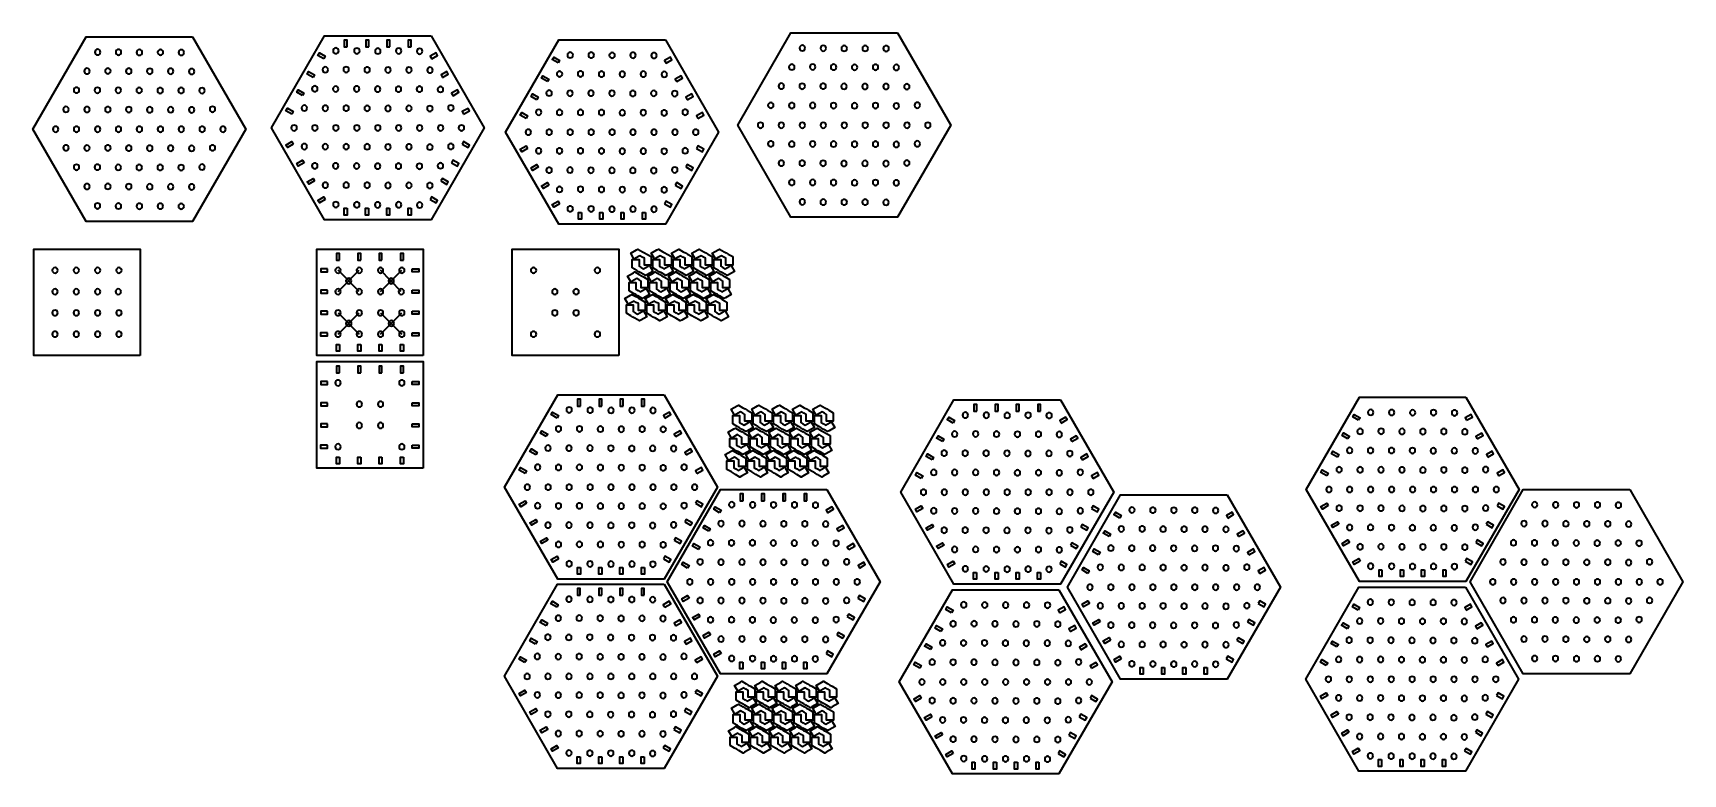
# Model space of a CAD drawing. Header units: inches. Extents: x 11 to 1716, y -770 to -4.
import ezdxf

# ---------------------------------------------------------------- set-up
doc = ezdxf.new("R2010")
doc.units = ezdxf.units.IN
doc.header["$MEASUREMENT"] = 0
doc.layers.add('Capa 1', color=7, linetype='Continuous')

msp = doc.modelspace()

# ---------------------------------------------------------------- linework, layer by layer
at = {"layer": 'Capa 1', "color": 250, "lineweight": 35, "true_color": 0x1c1c1b}
for points in [[(176.1, -8.1), (231.1, -103.4), (176.1, -198.7), (66.1, -198.7), (11.1, -103.4), (66.1, -8.1), (176.1, -8.1)], [(422.4, -6.8), (477.4, -102.1), (422.4, -197.3), (312.4, -197.3), (257.4, -102.1), (312.4, -6.8), (422.4, -6.8)], [(664.5, -11.2), (719.5, -106.4), (664.5, -201.7), (554.5, -201.7), (499.5, -106.4), (554.5, -11.2), (664.5, -11.2)], [(904.3, -4), (959.3, -99.3), (904.3, -194.5), (794.3, -194.5), (739.3, -99.3), (794.3, -4), (904.3, -4)], [(121.9, -337.3), (11.9, -337.3), (11.9, -227.3), (121.9, -227.3), (121.9, -337.3)], [(414.3, -337.3), (304.3, -337.3), (304.3, -227.3), (414.3, -227.3), (414.3, -337.3)], [(616.3, -337.3), (506.3, -337.3), (506.3, -227.3), (616.3, -227.3), (616.3, -337.3)], [(649.8, -235.2), (649.8, -243.9), (642.8, -243.9), (642.8, -236.9), (640.5, -235.6), (638.2, -234.2), (633.5, -236.9), (632.2, -237.7), (631.7, -236.9), (628.7, -231.6), (634.7, -228.1), (636.2, -227.3), (640.8, -230.1), (643, -231.3), (645.2, -232.6), (649.8, -235.2)], [(630.3, -246.9), (630.3, -238.2), (637.3, -238.2), (637.3, -245.2), (639.6, -246.5), (641.9, -247.9), (646.6, -245.2), (647.9, -244.4), (648.4, -245.2), (651.4, -250.5), (645.4, -254), (643.9, -254.8), (639.3, -252), (637.1, -250.8), (634.9, -249.5), (630.3, -246.9)], [(670.8, -235.2), (670.8, -243.9), (663.8, -243.9), (663.8, -236.9), (661.6, -235.6), (659.3, -234.2), (654.5, -236.9), (653.3, -237.7), (652.8, -236.9), (649.8, -231.6), (655.8, -228.1), (657.3, -227.3), (661.9, -230.1), (664.1, -231.3), (666.2, -232.6), (670.8, -235.2)], [(651.4, -246.9), (651.4, -238.2), (658.4, -238.2), (658.4, -245.2), (660.7, -246.5), (662.9, -247.9), (667.7, -245.2), (669, -244.4), (669.4, -245.2), (672.5, -250.5), (666.4, -254), (665, -254.8), (660.4, -252), (658.2, -250.8), (656, -249.5), (651.4, -246.9)], [(691.9, -235.2), (691.9, -243.9), (684.9, -243.9), (684.9, -236.9), (682.7, -235.6), (680.4, -234.2), (675.6, -236.9), (674.3, -237.7), (673.9, -236.9), (670.8, -231.6), (676.9, -228.1), (678.4, -227.3), (683, -230.1), (685.2, -231.3), (687.3, -232.6), (691.9, -235.2)], [(672.5, -246.9), (672.5, -238.2), (679.5, -238.2), (679.5, -245.2), (681.7, -246.5), (684, -247.9), (688.8, -245.2), (690.1, -244.4), (690.5, -245.2), (693.6, -250.5), (687.5, -254), (686.1, -254.8), (681.4, -252), (679.3, -250.8), (677.1, -249.5), (672.5, -246.9)], [(713, -235.2), (713, -243.9), (706, -243.9), (706, -236.9), (703.8, -235.6), (701.5, -234.2), (696.7, -236.9), (695.4, -237.7), (695, -236.9), (691.9, -231.6), (698, -228.1), (699.5, -227.3), (704.1, -230.1), (706.2, -231.3), (708.4, -232.6), (713, -235.2)], [(693.6, -246.9), (693.6, -238.2), (700.6, -238.2), (700.6, -245.2), (702.8, -246.5), (705.1, -247.9), (709.9, -245.2), (711.2, -244.4), (711.6, -245.2), (714.7, -250.5), (708.6, -254), (707.1, -254.8), (702.5, -252), (700.4, -250.8), (698.2, -249.5), (693.6, -246.9)], [(734.1, -235.2), (734.1, -243.9), (727.1, -243.9), (727.1, -236.9), (724.9, -235.6), (722.6, -234.2), (717.8, -236.9), (716.5, -237.7), (716.1, -236.9), (713, -231.6), (719.1, -228.1), (720.6, -227.3), (725.2, -230.1), (727.3, -231.3), (729.5, -232.6), (734.1, -235.2)], [(714.7, -246.9), (714.7, -238.2), (721.7, -238.2), (721.7, -245.2), (723.9, -246.5), (726.2, -247.9), (731, -245.2), (732.3, -244.4), (732.7, -245.2), (735.8, -250.5), (729.7, -254), (728.2, -254.8), (723.6, -252), (721.4, -250.8), (719.3, -249.5), (714.7, -246.9)], [(646.5, -258.9), (646.5, -267.6), (639.5, -267.6), (639.5, -260.6), (637.3, -259.3), (635, -257.9), (630.2, -260.6), (629, -261.4), (628.5, -260.6), (625.5, -255.3), (631.5, -251.8), (633, -251), (637.6, -253.7), (639.8, -255), (641.9, -256.2), (646.5, -258.9)], [(667.6, -258.9), (667.6, -267.6), (660.6, -267.6), (660.6, -260.6), (658.4, -259.3), (656.1, -257.9), (651.3, -260.6), (650, -261.4), (649.6, -260.6), (646.5, -255.3), (652.6, -251.8), (654.1, -251), (658.7, -253.7), (660.9, -255), (663, -256.2), (667.6, -258.9)], [(688.7, -258.9), (688.7, -267.6), (681.7, -267.6), (681.7, -260.6), (679.5, -259.3), (677.2, -257.9), (672.4, -260.6), (671.1, -261.4), (670.7, -260.6), (667.6, -255.3), (673.7, -251.8), (675.2, -251), (679.8, -253.7), (681.9, -255), (684.1, -256.2), (688.7, -258.9)], [(709.8, -258.9), (709.8, -267.6), (702.8, -267.6), (702.8, -260.6), (700.6, -259.3), (698.3, -257.9), (693.5, -260.6), (692.2, -261.4), (691.8, -260.6), (688.7, -255.3), (694.8, -251.8), (696.2, -251), (700.9, -253.7), (703, -255), (705.2, -256.2), (709.8, -258.9)], [(730.9, -258.9), (730.9, -267.6), (723.9, -267.6), (723.9, -260.6), (721.7, -259.3), (719.4, -257.9), (714.6, -260.6), (713.3, -261.4), (712.9, -260.6), (709.8, -255.3), (715.9, -251.8), (717.3, -251), (722, -253.7), (724.1, -255), (726.3, -256.2), (730.9, -258.9)], [(627.1, -270.6), (627.1, -261.9), (634.1, -261.9), (634.1, -268.9), (636.4, -270.2), (638.6, -271.6), (643.4, -268.9), (644.7, -268.1), (645.1, -268.9), (648.2, -274.2), (642.1, -277.7), (640.7, -278.5), (636.1, -275.7), (633.9, -274.5), (631.7, -273.2), (627.1, -270.6)], [(648.2, -270.6), (648.2, -261.9), (655.2, -261.9), (655.2, -268.9), (657.4, -270.2), (659.7, -271.6), (664.5, -268.9), (665.8, -268.1), (666.2, -268.9), (669.3, -274.2), (663.2, -277.7), (661.8, -278.5), (657.1, -275.7), (655, -274.5), (652.8, -273.2), (648.2, -270.6)], [(669.3, -270.6), (669.3, -261.9), (676.3, -261.9), (676.3, -268.9), (678.5, -270.2), (680.8, -271.6), (685.6, -268.9), (686.9, -268.1), (687.3, -268.9), (690.4, -274.2), (684.3, -277.7), (682.8, -278.5), (678.2, -275.7), (676.1, -274.5), (673.9, -273.2), (669.3, -270.6)], [(690.4, -270.6), (690.4, -261.9), (697.4, -261.9), (697.4, -268.9), (699.6, -270.2), (701.9, -271.6), (706.7, -268.9), (708, -268.1), (708.4, -268.9), (711.5, -274.2), (705.4, -277.7), (703.9, -278.5), (699.3, -275.7), (697.1, -274.5), (695, -273.2), (690.4, -270.6)], [(711.5, -270.6), (711.5, -261.9), (718.5, -261.9), (718.5, -268.9), (720.7, -270.2), (723, -271.6), (727.8, -268.9), (729.1, -268.1), (729.5, -268.9), (732.5, -274.2), (726.5, -277.7), (725, -278.5), (720.4, -275.7), (718.2, -274.5), (716.1, -273.2), (711.5, -270.6)], [(643.6, -282.1), (643.6, -290.8), (636.6, -290.8), (636.6, -283.8), (634.4, -282.5), (632.1, -281.1), (627.3, -283.8), (626, -284.6), (625.6, -283.8), (622.5, -278.5), (628.6, -275), (630, -274.2), (634.7, -276.9), (636.8, -278.2), (639, -279.4), (643.6, -282.1)], [(624.2, -293.8), (624.2, -285), (631.2, -285), (631.2, -292), (633.4, -293.4), (635.7, -294.8), (640.5, -292), (641.8, -291.3), (642.2, -292), (645.3, -297.4), (639.2, -300.9), (637.7, -301.6), (633.1, -298.9), (630.9, -297.7), (628.8, -296.4), (624.2, -293.8)], [(664.7, -282.1), (664.7, -290.8), (657.7, -290.8), (657.7, -283.8), (655.4, -282.5), (653.2, -281.1), (648.4, -283.8), (647.1, -284.6), (646.7, -283.8), (643.6, -278.5), (649.7, -275), (651.1, -274.2), (655.7, -276.9), (657.9, -278.2), (660.1, -279.4), (664.7, -282.1)], [(645.3, -293.8), (645.3, -285), (652.3, -285), (652.3, -292), (654.5, -293.4), (656.8, -294.8), (661.6, -292), (662.8, -291.3), (663.3, -292), (666.3, -297.4), (660.3, -300.9), (658.8, -301.6), (654.2, -298.9), (652, -297.7), (649.9, -296.4), (645.3, -293.8)], [(685.8, -282.1), (685.8, -290.8), (678.8, -290.8), (678.8, -283.8), (676.5, -282.5), (674.2, -281.1), (669.5, -283.8), (668.2, -284.6), (667.7, -283.8), (664.7, -278.5), (670.7, -275), (672.2, -274.2), (676.8, -276.9), (679, -278.2), (681.2, -279.4), (685.8, -282.1)], [(666.3, -293.8), (666.3, -285), (673.3, -285), (673.3, -292), (675.6, -293.4), (677.9, -294.8), (682.6, -292), (683.9, -291.3), (684.4, -292), (687.4, -297.4), (681.4, -300.9), (679.9, -301.6), (675.3, -298.9), (673.1, -297.7), (670.9, -296.4), (666.3, -293.8)], [(706.8, -282.1), (706.8, -290.8), (699.8, -290.8), (699.8, -283.8), (697.6, -282.5), (695.3, -281.1), (690.5, -283.8), (689.3, -284.6), (688.8, -283.8), (685.8, -278.5), (691.8, -275), (693.3, -274.2), (697.9, -276.9), (700.1, -278.2), (702.2, -279.4), (706.8, -282.1)], [(687.4, -293.8), (687.4, -285), (694.4, -285), (694.4, -292), (696.7, -293.4), (698.9, -294.8), (703.7, -292), (705, -291.3), (705.4, -292), (708.5, -297.4), (702.4, -300.9), (701, -301.6), (696.4, -298.9), (694.2, -297.7), (692, -296.4), (687.4, -293.8)], [(727.9, -282.1), (727.9, -290.8), (720.9, -290.8), (720.9, -283.8), (718.7, -282.5), (716.4, -281.1), (711.6, -283.8), (710.3, -284.6), (709.9, -283.8), (706.8, -278.5), (712.9, -275), (714.4, -274.2), (719, -276.9), (721.2, -278.2), (723.3, -279.4), (727.9, -282.1)], [(708.5, -293.8), (708.5, -285), (715.5, -285), (715.5, -292), (717.7, -293.4), (720, -294.8), (724.8, -292), (726.1, -291.3), (726.5, -292), (729.6, -297.4), (723.5, -300.9), (722.1, -301.6), (717.4, -298.9), (715.3, -297.7), (713.1, -296.4), (708.5, -293.8)], [(414.3, -453.7), (304.3, -453.7), (304.3, -343.7), (414.3, -343.7), (414.3, -453.7)], [(663.4, -378.1), (718.4, -473.4), (663.4, -568.6), (553.4, -568.6), (498.4, -473.4), (553.4, -378.1), (663.4, -378.1)], [(753.7, -396.5), (753.7, -405.3), (746.7, -405.3), (746.7, -398.3), (744.4, -396.9), (742.1, -395.5), (737.4, -398.3), (736.1, -399), (735.6, -398.3), (732.6, -393), (738.6, -389.5), (740.1, -388.7), (744.7, -391.4), (746.9, -392.6), (749.1, -393.9), (753.7, -396.5)], [(774.7, -396.5), (774.7, -405.3), (767.7, -405.3), (767.7, -398.3), (765.5, -396.9), (763.2, -395.5), (758.4, -398.3), (757.2, -399), (756.7, -398.3), (753.7, -393), (759.7, -389.5), (761.2, -388.7), (765.8, -391.4), (768, -392.6), (770.1, -393.9), (774.7, -396.5)], [(795.8, -396.5), (795.8, -405.3), (788.8, -405.3), (788.8, -398.3), (786.6, -396.9), (784.3, -395.5), (779.5, -398.3), (778.2, -399), (777.8, -398.3), (774.7, -393), (780.8, -389.5), (782.3, -388.7), (786.9, -391.4), (789.1, -392.6), (791.2, -393.9), (795.8, -396.5)], [(816.9, -396.5), (816.9, -405.3), (809.9, -405.3), (809.9, -398.3), (807.7, -396.9), (805.4, -395.5), (800.6, -398.3), (799.3, -399), (798.9, -398.3), (795.8, -393), (801.9, -389.5), (803.4, -388.7), (808, -391.4), (810.2, -392.6), (812.3, -393.9), (816.9, -396.5)], [(838, -396.5), (838, -405.3), (831, -405.3), (831, -398.3), (828.8, -396.9), (826.5, -395.5), (821.7, -398.3), (820.4, -399), (820, -398.3), (816.9, -393), (823, -389.5), (824.5, -388.7), (829.1, -391.4), (831.2, -392.6), (833.4, -393.9), (838, -396.5)], [(1072.7, -383.3), (1127.7, -478.6), (1072.7, -573.9), (962.7, -573.9), (907.7, -478.6), (962.7, -383.3), (1072.7, -383.3)], [(1491.6, -380.6), (1546.6, -475.8), (1491.6, -571.1), (1381.6, -571.1), (1326.6, -475.8), (1381.6, -380.6), (1491.6, -380.6)], [(734.2, -408.2), (734.2, -399.5), (741.2, -399.5), (741.2, -406.5), (743.5, -407.9), (745.8, -409.3), (750.5, -406.5), (751.8, -405.8), (752.3, -406.5), (755.3, -411.8), (749.3, -415.3), (747.8, -416.1), (743.2, -413.4), (741, -412.1), (738.8, -410.9), (734.2, -408.2)], [(755.3, -408.2), (755.3, -399.5), (762.3, -399.5), (762.3, -406.5), (764.6, -407.9), (766.9, -409.3), (771.6, -406.5), (772.9, -405.8), (773.3, -406.5), (776.4, -411.8), (770.4, -415.3), (768.9, -416.1), (764.3, -413.4), (762.1, -412.1), (759.9, -410.9), (755.3, -408.2)], [(776.4, -408.2), (776.4, -399.5), (783.4, -399.5), (783.4, -406.5), (785.6, -407.9), (787.9, -409.3), (792.7, -406.5), (794, -405.8), (794.4, -406.5), (797.5, -411.8), (791.4, -415.3), (790, -416.1), (785.3, -413.4), (783.2, -412.1), (781, -410.9), (776.4, -408.2)], [(797.5, -408.2), (797.5, -399.5), (804.5, -399.5), (804.5, -406.5), (806.7, -407.9), (809, -409.3), (813.8, -406.5), (815.1, -405.8), (815.5, -406.5), (818.6, -411.8), (812.5, -415.3), (811, -416.1), (806.4, -413.4), (804.3, -412.1), (802.1, -410.9), (797.5, -408.2)], [(818.6, -408.2), (818.6, -399.5), (825.6, -399.5), (825.6, -406.5), (827.8, -407.9), (830.1, -409.3), (834.9, -406.5), (836.2, -405.8), (836.6, -406.5), (839.7, -411.8), (833.6, -415.3), (832.1, -416.1), (827.5, -413.4), (825.4, -412.1), (823.2, -410.9), (818.6, -408.2)], [(750.4, -420.2), (750.4, -429), (743.4, -429), (743.4, -422), (741.2, -420.6), (738.9, -419.2), (734.1, -422), (732.9, -422.7), (732.4, -422), (729.4, -416.6), (735.4, -413.1), (736.9, -412.4), (741.5, -415.1), (743.7, -416.3), (745.8, -417.6), (750.4, -420.2)], [(731, -431.9), (731, -423.2), (738, -423.2), (738, -430.2), (740.3, -431.5), (742.5, -432.9), (747.3, -430.2), (748.6, -429.4), (749, -430.2), (752.1, -435.5), (746, -439), (744.6, -439.8), (740, -437.1), (737.8, -435.8), (735.6, -434.6), (731, -431.9)], [(771.5, -420.2), (771.5, -429), (764.5, -429), (764.5, -422), (762.3, -420.6), (760, -419.2), (755.2, -422), (753.9, -422.7), (753.5, -422), (750.4, -416.6), (756.5, -413.1), (758, -412.4), (762.6, -415.1), (764.8, -416.3), (766.9, -417.6), (771.5, -420.2)], [(752.1, -431.9), (752.1, -423.2), (759.1, -423.2), (759.1, -430.2), (761.3, -431.5), (763.6, -432.9), (768.4, -430.2), (769.7, -429.4), (770.1, -430.2), (773.2, -435.5), (767.1, -439), (765.7, -439.8), (761, -437.1), (758.9, -435.8), (756.7, -434.6), (752.1, -431.9)], [(792.6, -420.2), (792.6, -429), (785.6, -429), (785.6, -422), (783.4, -420.6), (781.1, -419.2), (776.3, -422), (775, -422.7), (774.6, -422), (771.5, -416.6), (777.6, -413.1), (779.1, -412.4), (783.7, -415.1), (785.8, -416.3), (788, -417.6), (792.6, -420.2)], [(773.2, -431.9), (773.2, -423.2), (780.2, -423.2), (780.2, -430.2), (782.4, -431.5), (784.7, -432.9), (789.5, -430.2), (790.8, -429.4), (791.2, -430.2), (794.3, -435.5), (788.2, -439), (786.7, -439.8), (782.1, -437.1), (780, -435.8), (777.8, -434.6), (773.2, -431.9)], [(813.7, -420.2), (813.7, -429), (806.7, -429), (806.7, -422), (804.5, -420.6), (802.2, -419.2), (797.4, -422), (796.1, -422.7), (795.7, -422), (792.6, -416.6), (798.7, -413.1), (800.1, -412.4), (804.8, -415.1), (806.9, -416.3), (809.1, -417.6), (813.7, -420.2)], [(794.3, -431.9), (794.3, -423.2), (801.3, -423.2), (801.3, -430.2), (803.5, -431.5), (805.8, -432.9), (810.6, -430.2), (811.9, -429.4), (812.3, -430.2), (815.4, -435.5), (809.3, -439), (807.8, -439.8), (803.2, -437.1), (801, -435.8), (798.9, -434.6), (794.3, -431.9)], [(834.8, -420.2), (834.8, -429), (827.8, -429), (827.8, -422), (825.6, -420.6), (823.3, -419.2), (818.5, -422), (817.2, -422.7), (816.8, -422), (813.7, -416.6), (819.8, -413.1), (821.2, -412.4), (825.9, -415.1), (828, -416.3), (830.2, -417.6), (834.8, -420.2)], [(815.4, -431.9), (815.4, -423.2), (822.4, -423.2), (822.4, -430.2), (824.6, -431.5), (826.9, -432.9), (831.7, -430.2), (833, -429.4), (833.4, -430.2), (836.5, -435.5), (830.4, -439), (828.9, -439.8), (824.3, -437.1), (822.1, -435.8), (820, -434.6), (815.4, -431.9)], [(747.5, -443.4), (747.5, -452.1), (740.5, -452.1), (740.5, -445.1), (738.3, -443.8), (736, -442.4), (731.2, -445.1), (729.9, -445.9), (729.5, -445.1), (726.4, -439.8), (732.5, -436.3), (733.9, -435.5), (738.6, -438.3), (740.7, -439.5), (742.9, -440.8), (747.5, -443.4)], [(768.6, -443.4), (768.6, -452.1), (761.6, -452.1), (761.6, -445.1), (759.3, -443.8), (757.1, -442.4), (752.3, -445.1), (751, -445.9), (750.6, -445.1), (747.5, -439.8), (753.6, -436.3), (755, -435.5), (759.6, -438.3), (761.8, -439.5), (764, -440.8), (768.6, -443.4)], [(789.7, -443.4), (789.7, -452.1), (782.7, -452.1), (782.7, -445.1), (780.4, -443.8), (778.1, -442.4), (773.4, -445.1), (772.1, -445.9), (771.6, -445.1), (768.6, -439.8), (774.6, -436.3), (776.1, -435.5), (780.7, -438.3), (782.9, -439.5), (785.1, -440.8), (789.7, -443.4)], [(810.7, -443.4), (810.7, -452.1), (803.7, -452.1), (803.7, -445.1), (801.5, -443.8), (799.2, -442.4), (794.4, -445.1), (793.2, -445.9), (792.7, -445.1), (789.7, -439.8), (795.7, -436.3), (797.2, -435.5), (801.8, -438.3), (804, -439.5), (806.1, -440.8), (810.7, -443.4)], [(831.8, -443.4), (831.8, -452.1), (824.8, -452.1), (824.8, -445.1), (822.6, -443.8), (820.3, -442.4), (815.5, -445.1), (814.2, -445.9), (813.8, -445.1), (810.7, -439.8), (816.8, -436.3), (818.3, -435.5), (822.9, -438.3), (825.1, -439.5), (827.2, -440.8), (831.8, -443.4)], [(728.1, -455.1), (728.1, -446.4), (735.1, -446.4), (735.1, -453.4), (737.3, -454.7), (739.6, -456.1), (744.4, -453.4), (745.7, -452.6), (746.1, -453.4), (749.2, -458.7), (743.1, -462.2), (741.6, -463), (737, -460.3), (734.8, -459), (732.7, -457.8), (728.1, -455.1)], [(749.2, -455.1), (749.2, -446.4), (756.2, -446.4), (756.2, -453.4), (758.4, -454.7), (760.7, -456.1), (765.5, -453.4), (766.7, -452.6), (767.2, -453.4), (770.2, -458.7), (764.2, -462.2), (762.7, -463), (758.1, -460.3), (755.9, -459), (753.8, -457.8), (749.2, -455.1)], [(770.2, -455.1), (770.2, -446.4), (777.2, -446.4), (777.2, -453.4), (779.5, -454.7), (781.8, -456.1), (786.5, -453.4), (787.8, -452.6), (788.3, -453.4), (791.3, -458.7), (785.3, -462.2), (783.8, -463), (779.2, -460.3), (777, -459), (774.8, -457.8), (770.2, -455.1)], [(791.3, -455.1), (791.3, -446.4), (798.3, -446.4), (798.3, -453.4), (800.6, -454.7), (802.9, -456.1), (807.6, -453.4), (808.9, -452.6), (809.3, -453.4), (812.4, -458.7), (806.4, -462.2), (804.9, -463), (800.3, -460.3), (798.1, -459), (795.9, -457.8), (791.3, -455.1)], [(812.4, -455.1), (812.4, -446.4), (819.4, -446.4), (819.4, -453.4), (821.6, -454.7), (823.9, -456.1), (828.7, -453.4), (830, -452.6), (830.4, -453.4), (833.5, -458.7), (827.4, -462.2), (826, -463), (821.3, -460.3), (819.2, -459), (817, -457.8), (812.4, -455.1)], [(831.3, -476), (886.3, -571.2), (831.3, -666.5), (721.3, -666.5), (666.3, -571.2), (721.3, -476), (831.3, -476)], [(1660.9, -476), (1715.9, -571.2), (1660.9, -666.5), (1550.9, -666.5), (1495.9, -571.2), (1550.9, -476), (1660.9, -476)], [(1244.9, -481.5), (1299.9, -576.8), (1244.9, -672), (1134.9, -672), (1079.9, -576.8), (1134.9, -481.5), (1244.9, -481.5)], [(663.2, -573.7), (718.2, -669), (663.2, -764.2), (553.2, -764.2), (498.2, -669), (553.2, -573.7), (663.2, -573.7)], [(1071.1, -579.5), (1126.1, -674.8), (1071.1, -770), (961.1, -770), (906.1, -674.8), (961.1, -579.5), (1071.1, -579.5)], [(1491.1, -576.7), (1546.1, -672), (1491.1, -767.2), (1381.1, -767.2), (1326.1, -672), (1381.1, -576.7), (1491.1, -576.7)], [(757, -682), (757, -690.7), (750, -690.7), (750, -683.7), (747.8, -682.3), (745.5, -680.9), (740.7, -683.7), (739.4, -684.4), (739, -683.7), (735.9, -678.4), (742, -674.9), (743.4, -674.1), (748.1, -676.8), (750.2, -678.1), (752.4, -679.3), (757, -682)], [(778.1, -682), (778.1, -690.7), (771.1, -690.7), (771.1, -683.7), (768.8, -682.3), (766.6, -680.9), (761.8, -683.7), (760.5, -684.4), (760.1, -683.7), (757, -678.4), (763.1, -674.9), (764.5, -674.1), (769.1, -676.8), (771.3, -678.1), (773.5, -679.3), (778.1, -682)], [(799.2, -682), (799.2, -690.7), (792.2, -690.7), (792.2, -683.7), (789.9, -682.3), (787.6, -680.9), (782.9, -683.7), (781.6, -684.4), (781.2, -683.7), (778.1, -678.4), (784.1, -674.9), (785.6, -674.1), (790.2, -676.8), (792.4, -678.1), (794.6, -679.3), (799.2, -682)], [(820.3, -682), (820.3, -690.7), (813.3, -690.7), (813.3, -683.7), (811, -682.3), (808.7, -680.9), (804, -683.7), (802.7, -684.4), (802.2, -683.7), (799.2, -678.4), (805.2, -674.9), (806.7, -674.1), (811.3, -676.8), (813.5, -678.1), (815.7, -679.3), (820.3, -682)], [(841.3, -682), (841.3, -690.7), (834.3, -690.7), (834.3, -683.7), (832.1, -682.3), (829.8, -680.9), (825, -683.7), (823.8, -684.4), (823.3, -683.7), (820.3, -678.4), (826.3, -674.9), (827.8, -674.1), (832.4, -676.8), (834.6, -678.1), (836.7, -679.3), (841.3, -682)], [(753.8, -705.7), (753.8, -714.4), (746.8, -714.4), (746.8, -707.4), (744.5, -706), (742.3, -704.6), (737.5, -707.4), (736.2, -708.1), (735.8, -707.4), (732.7, -702.1), (738.8, -698.6), (740.2, -697.8), (744.8, -700.5), (747, -701.8), (749.2, -703), (753.8, -705.7)], [(737.6, -693.7), (737.6, -684.9), (744.6, -684.9), (744.6, -691.9), (746.8, -693.3), (749.1, -694.7), (753.9, -691.9), (755.2, -691.2), (755.6, -691.9), (758.7, -697.2), (752.6, -700.7), (751.1, -701.5), (746.5, -698.8), (744.3, -697.6), (742.2, -696.3), (737.6, -693.7)], [(774.9, -705.7), (774.9, -714.4), (767.9, -714.4), (767.9, -707.4), (765.6, -706), (763.3, -704.6), (758.6, -707.4), (757.3, -708.1), (756.9, -707.4), (753.8, -702.1), (759.8, -698.6), (761.3, -697.8), (765.9, -700.5), (768.1, -701.8), (770.3, -703), (774.9, -705.7)], [(758.7, -693.7), (758.7, -684.9), (765.7, -684.9), (765.7, -691.9), (767.9, -693.3), (770.2, -694.7), (775, -691.9), (776.2, -691.2), (776.7, -691.9), (779.7, -697.2), (773.7, -700.7), (772.2, -701.5), (767.6, -698.8), (765.4, -697.6), (763.3, -696.3), (758.7, -693.7)], [(795.9, -705.7), (795.9, -714.4), (788.9, -714.4), (788.9, -707.4), (786.7, -706), (784.4, -704.6), (779.6, -707.4), (778.4, -708.1), (777.9, -707.4), (774.9, -702.1), (780.9, -698.6), (782.4, -697.8), (787, -700.5), (789.2, -701.8), (791.3, -703), (795.9, -705.7)], [(779.7, -693.7), (779.7, -684.9), (786.7, -684.9), (786.7, -691.9), (789, -693.3), (791.3, -694.7), (796.1, -691.9), (797.3, -691.2), (797.8, -691.9), (800.8, -697.2), (794.8, -700.7), (793.3, -701.5), (788.7, -698.8), (786.5, -697.6), (784.3, -696.3), (779.7, -693.7)], [(817, -705.7), (817, -714.4), (810, -714.4), (810, -707.4), (807.8, -706), (805.5, -704.6), (800.7, -707.4), (799.4, -708.1), (799, -707.4), (795.9, -702.1), (802, -698.6), (803.5, -697.8), (808.1, -700.5), (810.3, -701.8), (812.4, -703), (817, -705.7)], [(800.8, -693.7), (800.8, -684.9), (807.8, -684.9), (807.8, -691.9), (810.1, -693.3), (812.4, -694.7), (817.1, -691.9), (818.4, -691.2), (818.8, -691.9), (821.9, -697.2), (815.9, -700.7), (814.4, -701.5), (809.8, -698.8), (807.6, -697.6), (805.4, -696.3), (800.8, -693.7)], [(838.1, -705.7), (838.1, -714.4), (831.1, -714.4), (831.1, -707.4), (828.9, -706), (826.6, -704.6), (821.8, -707.4), (820.5, -708.1), (820.1, -707.4), (817, -702.1), (823.1, -698.6), (824.6, -697.8), (829.2, -700.5), (831.4, -701.8), (833.5, -703), (838.1, -705.7)], [(821.9, -693.7), (821.9, -684.9), (828.9, -684.9), (828.9, -691.9), (831.2, -693.3), (833.4, -694.7), (838.2, -691.9), (839.5, -691.2), (839.9, -691.9), (843, -697.2), (836.9, -700.7), (835.5, -701.5), (830.9, -698.8), (828.7, -697.6), (826.5, -696.3), (821.9, -693.7)], [(734.4, -717.3), (734.4, -708.6), (741.4, -708.6), (741.4, -715.6), (743.6, -717), (745.9, -718.4), (750.7, -715.6), (751.9, -714.9), (752.4, -715.6), (755.4, -720.9), (749.4, -724.4), (747.9, -725.2), (743.3, -722.5), (741.1, -721.2), (739, -720), (734.4, -717.3)], [(755.4, -717.3), (755.4, -708.6), (762.4, -708.6), (762.4, -715.6), (764.7, -717), (767, -718.4), (771.7, -715.6), (773, -714.9), (773.5, -715.6), (776.5, -720.9), (770.5, -724.4), (769, -725.2), (764.4, -722.5), (762.2, -721.2), (760, -720), (755.4, -717.3)], [(776.5, -717.3), (776.5, -708.6), (783.5, -708.6), (783.5, -715.6), (785.8, -717), (788.1, -718.4), (792.8, -715.6), (794.1, -714.9), (794.5, -715.6), (797.6, -720.9), (791.6, -724.4), (790.1, -725.2), (785.5, -722.5), (783.3, -721.2), (781.1, -720), (776.5, -717.3)], [(797.6, -717.3), (797.6, -708.6), (804.6, -708.6), (804.6, -715.6), (806.8, -717), (809.1, -718.4), (813.9, -715.6), (815.2, -714.9), (815.6, -715.6), (818.7, -720.9), (812.6, -724.4), (811.2, -725.2), (806.5, -722.5), (804.4, -721.2), (802.2, -720), (797.6, -717.3)], [(818.7, -717.3), (818.7, -708.6), (825.7, -708.6), (825.7, -715.6), (827.9, -717), (830.2, -718.4), (835, -715.6), (836.3, -714.9), (836.7, -715.6), (839.8, -720.9), (833.7, -724.4), (832.3, -725.2), (827.6, -722.5), (825.5, -721.2), (823.3, -720), (818.7, -717.3)], [(750.8, -728.8), (750.8, -737.6), (743.8, -737.6), (743.8, -730.6), (741.6, -729.2), (739.3, -727.8), (734.5, -730.6), (733.2, -731.3), (732.8, -730.6), (729.7, -725.3), (735.8, -721.8), (737.3, -721), (741.9, -723.7), (744.1, -724.9), (746.2, -726.2), (750.8, -728.8)], [(731.4, -740.5), (731.4, -731.8), (738.4, -731.8), (738.4, -738.8), (740.6, -740.2), (742.9, -741.6), (747.7, -738.8), (749, -738.1), (749.4, -738.8), (752.5, -744.1), (746.4, -747.6), (745, -748.4), (740.3, -745.7), (738.2, -744.4), (736, -743.2), (731.4, -740.5)], [(771.9, -728.8), (771.9, -737.6), (764.9, -737.6), (764.9, -730.6), (762.7, -729.2), (760.4, -727.8), (755.6, -730.6), (754.3, -731.3), (753.9, -730.6), (750.8, -725.3), (756.9, -721.8), (758.4, -721), (763, -723.7), (765.1, -724.9), (767.3, -726.2), (771.9, -728.8)], [(752.5, -740.5), (752.5, -731.8), (759.5, -731.8), (759.5, -738.8), (761.7, -740.2), (764, -741.6), (768.8, -738.8), (770.1, -738.1), (770.5, -738.8), (773.6, -744.1), (767.5, -747.6), (766, -748.4), (761.4, -745.7), (759.3, -744.4), (757.1, -743.2), (752.5, -740.5)], [(793, -728.8), (793, -737.6), (786, -737.6), (786, -730.6), (783.8, -729.2), (781.5, -727.8), (776.7, -730.6), (775.4, -731.3), (775, -730.6), (771.9, -725.3), (778, -721.8), (779.4, -721), (784.1, -723.7), (786.2, -724.9), (788.4, -726.2), (793, -728.8)], [(773.6, -740.5), (773.6, -731.8), (780.6, -731.8), (780.6, -738.8), (782.8, -740.2), (785.1, -741.6), (789.9, -738.8), (791.2, -738.1), (791.6, -738.8), (794.7, -744.1), (788.6, -747.6), (787.1, -748.4), (782.5, -745.7), (780.3, -744.4), (778.2, -743.2), (773.6, -740.5)], [(814.1, -728.8), (814.1, -737.6), (807.1, -737.6), (807.1, -730.6), (804.9, -729.2), (802.6, -727.8), (797.8, -730.6), (796.5, -731.3), (796.1, -730.6), (793, -725.3), (799.1, -721.8), (800.5, -721), (805.2, -723.7), (807.3, -724.9), (809.5, -726.2), (814.1, -728.8)], [(794.7, -740.5), (794.7, -731.8), (801.7, -731.8), (801.7, -738.8), (803.9, -740.2), (806.2, -741.6), (811, -738.8), (812.3, -738.1), (812.7, -738.8), (815.8, -744.1), (809.7, -747.6), (808.2, -748.4), (803.6, -745.7), (801.4, -744.4), (799.3, -743.2), (794.7, -740.5)], [(835.2, -728.8), (835.2, -737.6), (828.2, -737.6), (828.2, -730.6), (825.9, -729.2), (823.6, -727.8), (818.9, -730.6), (817.6, -731.3), (817.2, -730.6), (814.1, -725.3), (820.1, -721.8), (821.6, -721), (826.2, -723.7), (828.4, -724.9), (830.6, -726.2), (835.2, -728.8)], [(815.8, -740.5), (815.8, -731.8), (822.7, -731.8), (822.7, -738.8), (825, -740.2), (827.3, -741.6), (832.1, -738.8), (833.3, -738.1), (833.8, -738.8), (836.8, -744.1), (830.8, -747.6), (829.3, -748.4), (824.7, -745.7), (822.5, -744.4), (820.4, -743.2), (815.8, -740.5)]]:
    msp.add_lwpolyline(points, dxfattribs=at)
at = {"layer": 'Capa 1', "color": 242, "lineweight": 35, "true_color": 0xe5202d}
for points in [[(335.8, -18.3), (335.8, -11.3), (332.8, -11.3), (332.8, -18.3), (335.8, -18.3)], [(358, -18.3), (358, -11.3), (355, -11.3), (355, -18.3), (358, -18.3)], [(379.8, -18.3), (379.8, -11.3), (376.8, -11.3), (376.8, -18.3), (379.8, -18.3)], [(401.9, -18.3), (401.9, -11.3), (398.9, -11.3), (398.9, -18.3), (401.9, -18.3)], [(311.6, -30.7), (305.5, -27.2), (307, -24.6), (313.1, -28.1), (311.6, -30.7)], [(423.1, -30.7), (429.2, -27.2), (427.7, -24.6), (421.6, -28.1), (423.1, -30.7)], [(553.7, -35), (547.6, -31.5), (549.1, -28.9), (555.2, -32.4), (553.7, -35)], [(665.2, -35.1), (671.3, -31.6), (669.8, -29), (663.7, -32.5), (665.2, -35.1)], [(300.5, -49.9), (294.4, -46.4), (295.9, -43.8), (302, -47.3), (300.5, -49.9)], [(434.2, -49.9), (440.2, -46.4), (438.7, -43.8), (432.7, -47.3), (434.2, -49.9)], [(542.6, -54.2), (536.5, -50.8), (538, -48.2), (544.1, -51.6), (542.6, -54.2)], [(676.3, -54.3), (682.3, -50.8), (680.8, -48.2), (674.8, -51.7), (676.3, -54.3)], [(289.6, -68.7), (283.6, -65.2), (285.1, -62.7), (291.1, -66.1), (289.6, -68.7)], [(445.1, -68.8), (451.1, -65.3), (449.6, -62.7), (443.6, -66.2), (445.1, -68.8)], [(531.7, -73.1), (525.7, -69.6), (527.2, -67), (533.2, -70.5), (531.7, -73.1)], [(687.2, -73.1), (693.2, -69.6), (691.7, -67), (685.7, -70.5), (687.2, -73.1)], [(278.6, -87.9), (272.5, -84.4), (274, -81.8), (280.1, -85.3), (278.6, -87.9)], [(456.1, -87.9), (462.2, -84.5), (460.7, -81.9), (454.6, -85.3), (456.1, -87.9)], [(520.7, -92.3), (514.6, -88.8), (516.1, -86.2), (522.2, -89.7), (520.7, -92.3)], [(698.2, -92.3), (704.3, -88.8), (702.8, -86.2), (696.7, -89.7), (698.2, -92.3)], [(280.1, -118.9), (274, -122.4), (272.5, -119.8), (278.6, -116.3), (280.1, -118.9)], [(454.6, -118.9), (460.6, -122.4), (462.1, -119.8), (456.1, -116.3), (454.6, -118.9)], [(291.2, -138.1), (285.1, -141.6), (283.6, -139), (289.7, -135.5), (291.2, -138.1)], [(443.5, -138.1), (449.6, -141.6), (451.1, -139), (445, -135.5), (443.5, -138.1)], [(522.2, -123.3), (516.1, -126.8), (514.6, -124.2), (520.7, -120.7), (522.2, -123.3)], [(696.7, -123.3), (702.7, -126.8), (704.2, -124.2), (698.2, -120.7), (696.7, -123.3)], [(533.3, -142.5), (527.2, -146), (525.7, -143.4), (531.8, -139.9), (533.3, -142.5)], [(685.6, -142.5), (691.7, -146), (693.2, -143.4), (687.1, -139.9), (685.6, -142.5)], [(302.1, -156.9), (296, -160.4), (294.5, -157.8), (300.6, -154.3), (302.1, -156.9)], [(432.6, -157), (438.7, -160.5), (440.2, -157.9), (434.1, -154.4), (432.6, -157)], [(544.2, -161.3), (538.1, -164.8), (536.6, -162.2), (542.7, -158.7), (544.2, -161.3)], [(674.7, -161.3), (680.8, -164.8), (682.3, -162.2), (676.2, -158.7), (674.7, -161.3)], [(313.1, -176.1), (307.1, -179.6), (305.6, -177), (311.6, -173.5), (313.1, -176.1)], [(335.7, -185.2), (335.7, -192.2), (332.7, -192.2), (332.7, -185.2), (335.7, -185.2)], [(357.8, -185.2), (357.8, -192.2), (354.8, -192.2), (354.8, -185.2), (357.8, -185.2)], [(379.6, -185.2), (379.6, -192.2), (376.6, -192.2), (376.6, -185.2), (379.6, -185.2)], [(401.8, -185.2), (401.8, -192.2), (398.8, -192.2), (398.8, -185.2), (401.8, -185.2)], [(421.5, -176.1), (427.6, -179.6), (429.1, -177), (423, -173.5), (421.5, -176.1)], [(555.2, -180.5), (549.2, -184), (547.7, -181.4), (553.7, -177.9), (555.2, -180.5)], [(663.6, -180.5), (669.7, -184), (671.2, -181.4), (665.1, -177.9), (663.6, -180.5)], [(577.8, -189.6), (577.8, -196.6), (574.8, -196.6), (574.8, -189.6), (577.8, -189.6)], [(599.9, -189.6), (599.9, -196.6), (596.9, -196.6), (596.9, -189.6), (599.9, -189.6)], [(621.7, -189.6), (621.7, -196.6), (618.7, -196.6), (618.7, -189.6), (621.7, -189.6)], [(643.9, -189.5), (643.9, -196.5), (640.9, -196.5), (640.9, -189.5), (643.9, -189.5)], [(327.7, -238.9), (327.7, -231.9), (324.7, -231.9), (324.7, -238.9), (327.7, -238.9)], [(349.9, -238.9), (349.9, -231.9), (346.9, -231.9), (346.9, -238.9), (349.9, -238.9)], [(371.7, -238.9), (371.7, -231.9), (368.7, -231.9), (368.7, -238.9), (371.7, -238.9)], [(393.8, -238.9), (393.8, -231.9), (390.8, -231.9), (390.8, -238.9), (393.8, -238.9)], [(315.4, -247.8), (308.4, -247.8), (308.4, -250.8), (315.4, -250.8), (315.4, -247.8)], [(326.3, -271.3), (348.3, -249.3)], [(348.3, -271.3), (326.3, -249.3)], [(391.7, -271.3), (370.3, -249.3)], [(370.3, -271.3), (392.3, -249.3)], [(402.9, -247.8), (409.9, -247.8), (409.9, -250.8), (402.9, -250.8), (402.9, -247.8)], [(315.4, -269.9), (308.4, -269.9), (308.4, -272.9), (315.4, -272.9), (315.4, -269.9)], [(402.9, -269.9), (409.9, -269.9), (409.9, -272.9), (402.9, -272.9), (402.9, -269.9)], [(315.4, -291.7), (308.4, -291.7), (308.4, -294.7), (315.4, -294.7), (315.4, -291.7)], [(326.3, -315.3), (348.3, -293.3)], [(326.3, -293.3), (348.3, -315.3)], [(370.3, -293.3), (392.3, -315.3)], [(370.3, -315.3), (392.3, -293.3)], [(402.9, -291.7), (409.9, -291.7), (409.9, -294.7), (402.9, -294.7), (402.9, -291.7)], [(315.3, -313.9), (308.3, -313.9), (308.3, -316.9), (315.3, -316.9), (315.3, -313.9)], [(402.9, -313.9), (409.9, -313.9), (409.9, -316.9), (402.9, -316.9), (402.9, -313.9)], [(327.7, -326), (327.7, -333), (324.7, -333), (324.7, -326), (327.7, -326)], [(349.9, -326), (349.9, -333), (346.9, -333), (346.9, -326), (349.9, -326)], [(371.7, -326), (371.7, -333), (368.7, -333), (368.7, -326), (371.7, -326)], [(393.8, -326), (393.8, -333), (390.8, -333), (390.8, -326), (393.8, -326)], [(327.7, -355.3), (327.7, -348.3), (324.7, -348.3), (324.7, -355.3), (327.7, -355.3)], [(349.9, -355.3), (349.9, -348.3), (346.9, -348.3), (346.9, -355.3), (349.9, -355.3)], [(371.7, -355.3), (371.7, -348.3), (368.7, -348.3), (368.7, -355.3), (371.7, -355.3)], [(393.8, -355.3), (393.8, -348.3), (390.8, -348.3), (390.8, -355.3), (393.8, -355.3)], [(315.4, -364.2), (308.4, -364.2), (308.4, -367.2), (315.4, -367.2), (315.4, -364.2)], [(402.9, -364.2), (409.9, -364.2), (409.9, -367.2), (402.9, -367.2), (402.9, -364.2)], [(315.4, -386.3), (308.4, -386.3), (308.4, -389.3), (315.4, -389.3), (315.4, -386.3)], [(402.9, -386.3), (409.9, -386.3), (409.9, -389.3), (402.9, -389.3), (402.9, -386.3)], [(576.8, -389.6), (576.8, -382.6), (573.8, -382.6), (573.8, -389.6), (576.8, -389.6)], [(599, -389.6), (599, -382.6), (596, -382.6), (596, -389.6), (599, -389.6)], [(620.8, -389.7), (620.8, -382.7), (617.8, -382.7), (617.8, -389.7), (620.8, -389.7)], [(642.9, -389.7), (642.9, -382.7), (639.9, -382.7), (639.9, -389.7), (642.9, -389.7)], [(986.2, -394.9), (986.2, -387.9), (983.2, -387.9), (983.2, -394.9), (986.2, -394.9)], [(1008.3, -394.9), (1008.3, -387.9), (1005.3, -387.9), (1005.3, -394.9), (1008.3, -394.9)], [(1030.1, -394.9), (1030.1, -387.9), (1027.1, -387.9), (1027.1, -394.9), (1030.1, -394.9)], [(1052.2, -394.9), (1052.2, -387.9), (1049.2, -387.9), (1049.2, -394.9), (1052.2, -394.9)], [(315.4, -408.1), (308.4, -408.1), (308.4, -411.1), (315.4, -411.1), (315.4, -408.1)], [(402.9, -408.1), (409.9, -408.1), (409.9, -411.1), (402.9, -411.1), (402.9, -408.1)], [(552.6, -402), (546.5, -398.5), (548, -395.9), (554.1, -399.4), (552.6, -402)], [(664.1, -402), (670.2, -398.5), (668.7, -395.9), (662.6, -399.4), (664.1, -402)], [(961.9, -407.2), (955.8, -403.7), (957.3, -401.1), (963.4, -404.6), (961.9, -407.2)], [(1073.4, -407.2), (1079.5, -403.7), (1078, -401.1), (1071.9, -404.6), (1073.4, -407.2)], [(1380.8, -404.4), (1374.7, -400.9), (1376.2, -398.3), (1382.3, -401.8), (1380.8, -404.4)], [(1492.3, -404.4), (1498.4, -401), (1496.9, -398.4), (1490.8, -401.8), (1492.3, -404.4)], [(541.5, -421.2), (535.5, -417.7), (537, -415.1), (543, -418.6), (541.5, -421.2)], [(675.2, -421.2), (681.3, -417.7), (679.8, -415.1), (673.7, -418.6), (675.2, -421.2)], [(950.8, -426.4), (944.8, -422.9), (946.3, -420.3), (952.3, -423.8), (950.8, -426.4)], [(1084.5, -426.4), (1090.6, -422.9), (1089.1, -420.3), (1083, -423.8), (1084.5, -426.4)], [(1369.7, -423.6), (1363.7, -420.1), (1365.2, -417.5), (1371.2, -421), (1369.7, -423.6)], [(1503.4, -423.7), (1509.5, -420.2), (1508, -417.6), (1501.9, -421.1), (1503.4, -423.7)], [(315.3, -430.2), (308.3, -430.2), (308.3, -433.2), (315.3, -433.2), (315.3, -430.2)], [(327.7, -442.4), (327.7, -449.4), (324.7, -449.4), (324.7, -442.4), (327.7, -442.4)], [(349.9, -442.4), (349.9, -449.4), (346.9, -449.4), (346.9, -442.4), (349.9, -442.4)], [(371.7, -442.4), (371.7, -449.4), (368.7, -449.4), (368.7, -442.4), (371.7, -442.4)], [(393.8, -442.4), (393.8, -449.4), (390.8, -449.4), (390.8, -442.4), (393.8, -442.4)], [(402.9, -430.2), (409.9, -430.2), (409.9, -433.2), (402.9, -433.2), (402.9, -430.2)], [(530.7, -440.1), (524.6, -436.6), (526.1, -434), (532.1, -437.5), (530.7, -440.1)], [(686.1, -440.1), (692.1, -436.6), (690.6, -434), (684.6, -437.5), (686.1, -440.1)], [(940, -445.3), (933.9, -441.8), (935.4, -439.2), (941.5, -442.7), (940, -445.3)], [(1095.4, -445.3), (1101.5, -441.8), (1100, -439.2), (1093.9, -442.7), (1095.4, -445.3)], [(1358.9, -442.5), (1352.8, -439), (1354.3, -436.4), (1360.4, -439.9), (1358.9, -442.5)], [(1514.3, -442.5), (1520.3, -439), (1518.8, -436.4), (1512.8, -439.9), (1514.3, -442.5)], [(519.6, -459.3), (513.5, -455.8), (515, -453.2), (521.1, -456.7), (519.6, -459.3)], [(697.1, -459.3), (703.2, -455.8), (701.7, -453.2), (695.6, -456.7), (697.1, -459.3)], [(928.9, -464.5), (922.8, -461), (924.3, -458.4), (930.4, -461.9), (928.9, -464.5)], [(1106.4, -464.5), (1112.5, -461), (1111, -458.4), (1104.9, -461.9), (1106.4, -464.5)], [(1347.8, -461.7), (1341.7, -458.2), (1343.2, -455.6), (1349.3, -459.1), (1347.8, -461.7)], [(1525.3, -461.7), (1531.4, -458.2), (1529.9, -455.6), (1523.8, -459.1), (1525.3, -461.7)], [(521.1, -490.2), (515.1, -493.7), (513.6, -491.1), (519.6, -487.6), (521.1, -490.2)], [(695.6, -490.2), (701.7, -493.7), (703.2, -491.1), (697.1, -487.6), (695.6, -490.2)], [(720.5, -499.9), (714.5, -496.4), (715.9, -493.8), (722, -497.3), (720.5, -499.9)], [(744.8, -487.5), (744.8, -480.5), (741.8, -480.5), (741.8, -487.5), (744.8, -487.5)], [(766.9, -487.5), (766.9, -480.5), (763.9, -480.5), (763.9, -487.5), (766.9, -487.5)], [(788.7, -487.5), (788.7, -480.5), (785.7, -480.5), (785.7, -487.5), (788.7, -487.5)], [(810.8, -487.5), (810.8, -480.5), (807.8, -480.5), (807.8, -487.5), (810.8, -487.5)], [(832, -499.9), (838.1, -496.4), (836.6, -493.8), (830.5, -497.3), (832, -499.9)], [(930.4, -495.4), (924.4, -498.9), (922.9, -496.3), (928.9, -492.8), (930.4, -495.4)], [(1104.9, -495.5), (1111, -499), (1112.5, -496.4), (1106.4, -492.9), (1104.9, -495.5)], [(1349.3, -492.6), (1343.3, -496.1), (1341.8, -493.6), (1347.8, -490.1), (1349.3, -492.6)], [(1523.8, -492.7), (1529.9, -496.2), (1531.4, -493.6), (1525.3, -490.1), (1523.8, -492.7)], [(532.2, -509.4), (526.1, -512.9), (524.6, -510.3), (530.7, -506.8), (532.2, -509.4)], [(684.5, -509.4), (690.6, -512.9), (692.1, -510.3), (686, -506.8), (684.5, -509.4)], [(1134.1, -505.4), (1128, -501.9), (1129.5, -499.3), (1135.5, -502.8), (1134.1, -505.4)], [(1245.6, -505.4), (1251.6, -501.9), (1250.1, -499.3), (1244.1, -502.8), (1245.6, -505.4)], [(1360.4, -511.8), (1354.3, -515.3), (1352.8, -512.7), (1358.9, -509.2), (1360.4, -511.8)], [(1512.7, -511.9), (1518.8, -515.4), (1520.3, -512.8), (1514.2, -509.3), (1512.7, -511.9)], [(543.1, -528.3), (537, -531.8), (535.5, -529.2), (541.6, -525.7), (543.1, -528.3)], [(673.6, -528.3), (679.7, -531.8), (681.2, -529.2), (675.1, -525.7), (673.6, -528.3)], [(709.4, -519.1), (703.4, -515.6), (704.9, -513), (710.9, -516.5), (709.4, -519.1)], [(843.1, -519.1), (849.2, -515.6), (847.7, -513), (841.6, -516.5), (843.1, -519.1)], [(941.5, -514.6), (935.5, -518.1), (934, -515.5), (940, -512), (941.5, -514.6)], [(1093.8, -514.6), (1099.9, -518.1), (1101.4, -515.6), (1095.3, -512.1), (1093.8, -514.6)], [(1123, -524.6), (1116.9, -521.1), (1118.4, -518.5), (1124.5, -522), (1123, -524.6)], [(1256.7, -524.6), (1262.7, -521.1), (1261.2, -518.5), (1255.2, -522), (1256.7, -524.6)], [(1371.3, -530.7), (1365.2, -534.2), (1363.7, -531.6), (1369.8, -528.1), (1371.3, -530.7)], [(1501.8, -530.7), (1507.9, -534.2), (1509.4, -531.6), (1503.3, -528.1), (1501.8, -530.7)], [(554.2, -547.5), (548.1, -551), (546.6, -548.4), (552.7, -544.9), (554.2, -547.5)], [(662.6, -547.5), (668.6, -551), (670.1, -548.4), (664.1, -544.9), (662.6, -547.5)], [(698.6, -537.9), (692.5, -534.4), (694, -531.8), (700.1, -535.3), (698.6, -537.9)], [(854, -538), (860.1, -534.5), (858.6, -531.9), (852.5, -535.4), (854, -538)], [(952.4, -533.5), (946.3, -537), (944.8, -534.4), (950.9, -530.9), (952.4, -533.5)], [(1083, -533.5), (1089, -537), (1090.5, -534.4), (1084.5, -530.9), (1083, -533.5)], [(1112.1, -543.4), (1106, -540), (1107.5, -537.4), (1113.6, -540.8), (1112.1, -543.4)], [(1267.5, -543.5), (1273.6, -540), (1272.1, -537.4), (1266, -540.9), (1267.5, -543.5)], [(576.7, -556.5), (576.7, -563.5), (573.7, -563.5), (573.7, -556.5), (576.7, -556.5)], [(598.9, -556.5), (598.9, -563.5), (595.9, -563.5), (595.9, -556.5), (598.9, -556.5)], [(620.6, -556.5), (620.6, -563.5), (617.6, -563.5), (617.6, -556.5), (620.6, -556.5)], [(642.8, -556.5), (642.8, -563.5), (639.8, -563.5), (639.8, -556.5), (642.8, -556.5)], [(687.5, -557.1), (681.4, -553.6), (682.9, -551), (689, -554.5), (687.5, -557.1)], [(865, -557.1), (871.1, -553.6), (869.6, -551), (863.6, -554.5), (865, -557.1)], [(963.5, -552.7), (957.4, -556.2), (955.9, -553.6), (962, -550.1), (963.5, -552.7)], [(986, -561.7), (986, -568.7), (983, -568.7), (983, -561.7), (986, -561.7)], [(1008.2, -561.7), (1008.2, -568.7), (1005.2, -568.7), (1005.2, -561.7), (1008.2, -561.7)], [(1030, -561.7), (1030, -568.7), (1027, -568.7), (1027, -561.7), (1030, -561.7)], [(1052.1, -561.7), (1052.1, -568.7), (1049.1, -568.7), (1049.1, -561.7), (1052.1, -561.7)], [(1071.9, -552.7), (1077.9, -556.2), (1079.4, -553.6), (1073.4, -550.1), (1071.9, -552.7)], [(1101, -562.6), (1095, -559.1), (1096.5, -556.5), (1102.5, -560), (1101, -562.6)], [(1278.6, -562.6), (1284.6, -559.2), (1283.2, -556.6), (1277.1, -560), (1278.6, -562.6)], [(1382.4, -549.9), (1376.3, -553.4), (1374.8, -550.8), (1380.9, -547.3), (1382.4, -549.9)], [(1404.9, -559), (1404.9, -566), (1401.9, -566), (1401.9, -559), (1404.9, -559)], [(1427.1, -559), (1427.1, -566), (1424.1, -566), (1424.1, -559), (1427.1, -559)], [(1448.8, -558.9), (1448.8, -565.9), (1445.8, -565.9), (1445.8, -558.9), (1448.8, -558.9)], [(1471, -558.9), (1471, -565.9), (1468, -565.9), (1468, -558.9), (1471, -558.9)], [(1490.8, -549.9), (1496.8, -553.4), (1498.3, -550.8), (1492.3, -547.3), (1490.8, -549.9)], [(576.6, -585.2), (576.6, -578.2), (573.6, -578.2), (573.6, -585.2), (576.6, -585.2)], [(598.8, -585.2), (598.8, -578.2), (595.8, -578.2), (595.8, -585.2), (598.8, -585.2)], [(620.6, -585.2), (620.6, -578.2), (617.6, -578.2), (617.6, -585.2), (620.6, -585.2)], [(642.7, -585.2), (642.7, -578.2), (639.7, -578.2), (639.7, -585.2), (642.7, -585.2)], [(552.4, -597.6), (546.3, -594.1), (547.8, -591.5), (553.9, -595), (552.4, -597.6)], [(663.9, -597.6), (670, -594.1), (668.5, -591.5), (662.4, -595), (663.9, -597.6)], [(689, -588.1), (683, -591.6), (681.5, -589), (687.5, -585.5), (689, -588.1)], [(863.5, -588.1), (869.6, -591.6), (871.1, -589), (865, -585.5), (863.5, -588.1)], [(1102.6, -593.6), (1096.5, -597.1), (1095, -594.5), (1101.1, -591), (1102.6, -593.6)], [(1277.1, -593.6), (1283.1, -597.1), (1284.6, -594.5), (1278.6, -591), (1277.1, -593.6)], [(1380.3, -600.6), (1374.3, -597.1), (1375.8, -594.5), (1381.8, -598), (1380.3, -600.6)], [(1491.9, -600.6), (1497.9, -597.1), (1496.4, -594.5), (1490.4, -598), (1491.9, -600.6)], [(541.3, -616.8), (535.3, -613.3), (536.8, -610.7), (542.8, -614.2), (541.3, -616.8)], [(675, -616.8), (681.1, -613.3), (679.6, -610.7), (673.5, -614.2), (675, -616.8)], [(700.1, -607.3), (694.1, -610.8), (692.6, -608.2), (698.6, -604.7), (700.1, -607.3)], [(852.4, -607.3), (858.5, -610.8), (860, -608.2), (853.9, -604.7), (852.4, -607.3)], [(960.3, -603.4), (954.2, -599.9), (955.7, -597.3), (961.8, -600.8), (960.3, -603.4)], [(1071.8, -603.4), (1077.9, -599.9), (1076.4, -597.3), (1070.3, -600.8), (1071.8, -603.4)], [(1113.7, -612.8), (1107.6, -616.3), (1106.1, -613.7), (1112.2, -610.2), (1113.7, -612.8)], [(1266, -612.8), (1272, -616.3), (1273.5, -613.7), (1267.5, -610.2), (1266, -612.8)], [(1369.3, -619.8), (1363.2, -616.3), (1364.7, -613.7), (1370.8, -617.2), (1369.3, -619.8)], [(1502.9, -619.8), (1509, -616.3), (1507.5, -613.7), (1501.4, -617.2), (1502.9, -619.8)], [(530.4, -635.7), (524.4, -632.2), (525.9, -629.6), (531.9, -633.1), (530.4, -635.7)], [(685.9, -635.7), (691.9, -632.2), (690.4, -629.6), (684.4, -633.1), (685.9, -635.7)], [(711, -626.1), (704.9, -629.6), (703.4, -627), (709.5, -623.5), (711, -626.1)], [(841.6, -626.1), (847.6, -629.6), (849.1, -627.1), (843.1, -623.6), (841.6, -626.1)], [(949.2, -622.6), (943.2, -619.1), (944.7, -616.5), (950.7, -620), (949.2, -622.6)], [(1082.9, -622.6), (1089, -619.1), (1087.5, -616.5), (1081.4, -620), (1082.9, -622.6)], [(1124.5, -631.6), (1118.5, -635.1), (1117, -632.5), (1123, -629), (1124.5, -631.6)], [(1255.1, -631.7), (1261.1, -635.2), (1262.6, -632.6), (1256.6, -629.1), (1255.1, -631.7)], [(722.1, -645.3), (716, -648.8), (714.5, -646.2), (720.6, -642.7), (722.1, -645.3)], [(830.5, -645.3), (836.5, -648.8), (838, -646.2), (832, -642.7), (830.5, -645.3)], [(938.4, -641.4), (932.3, -638), (933.8, -635.4), (939.9, -638.9), (938.4, -641.4)], [(1093.8, -641.5), (1099.8, -638), (1098.3, -635.4), (1092.3, -638.9), (1093.8, -641.5)], [(1358.4, -638.7), (1352.3, -635.2), (1353.8, -632.6), (1359.9, -636.1), (1358.4, -638.7)], [(1513.8, -638.7), (1519.9, -635.2), (1518.4, -632.6), (1512.3, -636.1), (1513.8, -638.7)], [(519.4, -654.8), (513.3, -651.3), (514.8, -648.8), (520.9, -652.2), (519.4, -654.8)], [(696.9, -654.9), (703, -651.4), (701.5, -648.8), (695.4, -652.3), (696.9, -654.9)], [(744.6, -654.4), (744.6, -661.4), (741.6, -661.4), (741.6, -654.4), (744.6, -654.4)], [(766.8, -654.4), (766.8, -661.4), (763.8, -661.4), (763.8, -654.4), (766.8, -654.4)], [(788.6, -654.4), (788.6, -661.4), (785.6, -661.4), (785.6, -654.4), (788.6, -654.4)], [(810.7, -654.4), (810.7, -661.4), (807.7, -661.4), (807.7, -654.4), (810.7, -654.4)], [(927.3, -660.6), (921.2, -657.1), (922.7, -654.5), (928.8, -658), (927.3, -660.6)], [(1104.8, -660.7), (1110.9, -657.2), (1109.4, -654.6), (1103.3, -658.1), (1104.8, -660.7)], [(1135.6, -650.8), (1129.6, -654.3), (1128.1, -651.7), (1134.1, -648.2), (1135.6, -650.8)], [(1158.1, -659.9), (1158.2, -666.9), (1155.2, -666.9), (1155.1, -659.9), (1158.1, -659.9)], [(1180.3, -659.9), (1180.3, -666.9), (1177.3, -666.9), (1177.3, -659.9), (1180.3, -659.9)], [(1202.1, -659.9), (1202.1, -666.9), (1199.1, -666.9), (1199.1, -659.9), (1202.1, -659.9)], [(1224.2, -659.9), (1224.2, -666.9), (1221.2, -666.9), (1221.2, -659.9), (1224.2, -659.9)], [(1244, -650.8), (1250.1, -654.3), (1251.6, -651.7), (1245.5, -648.2), (1244, -650.8)], [(1347.3, -657.9), (1341.3, -654.4), (1342.8, -651.8), (1348.8, -655.3), (1347.3, -657.9)], [(1524.9, -657.9), (1530.9, -654.4), (1529.4, -651.8), (1523.4, -655.3), (1524.9, -657.9)], [(520.9, -685.8), (514.8, -689.3), (513.3, -686.7), (519.4, -683.2), (520.9, -685.8)], [(695.4, -685.8), (701.5, -689.3), (703, -686.7), (696.9, -683.2), (695.4, -685.8)], [(928.8, -691.6), (922.8, -695.1), (921.3, -692.5), (927.3, -689), (928.8, -691.6)], [(1103.3, -691.6), (1109.4, -695.1), (1110.9, -692.5), (1104.8, -689), (1103.3, -691.6)], [(1348.9, -688.8), (1342.8, -692.3), (1341.3, -689.7), (1347.4, -686.2), (1348.9, -688.8)], [(1523.3, -688.8), (1529.4, -692.3), (1530.9, -689.7), (1524.8, -686.2), (1523.3, -688.8)], [(532, -705), (525.9, -708.5), (524.4, -705.9), (530.5, -702.4), (532, -705)], [(684.3, -705), (690.4, -708.5), (691.9, -705.9), (685.8, -702.4), (684.3, -705)], [(939.9, -710.8), (933.8, -714.3), (932.3, -711.7), (938.4, -708.2), (939.9, -710.8)], [(1092.2, -710.8), (1098.3, -714.3), (1099.8, -711.7), (1093.7, -708.2), (1092.2, -710.8)], [(1359.9, -708), (1353.9, -711.5), (1352.4, -708.9), (1358.4, -705.4), (1359.9, -708)], [(1512.3, -708), (1518.3, -711.5), (1519.8, -708.9), (1513.8, -705.4), (1512.3, -708)], [(542.9, -723.9), (536.8, -727.4), (535.3, -724.8), (541.4, -721.3), (542.9, -723.9)], [(673.4, -723.9), (679.5, -727.4), (681, -724.8), (674.9, -721.3), (673.4, -723.9)], [(950.8, -729.6), (944.7, -733.1), (943.2, -730.5), (949.3, -727), (950.8, -729.6)], [(1081.3, -729.7), (1087.4, -733.2), (1088.9, -730.6), (1082.8, -727.1), (1081.3, -729.7)], [(1370.8, -726.9), (1364.8, -730.4), (1363.3, -727.8), (1369.3, -724.3), (1370.8, -726.9)], [(1501.4, -726.9), (1507.4, -730.4), (1508.9, -727.8), (1502.9, -724.3), (1501.4, -726.9)], [(554, -743), (547.9, -746.5), (546.4, -743.9), (552.5, -740.4), (554, -743)], [(662.4, -743), (668.4, -746.5), (669.9, -743.9), (663.9, -740.4), (662.4, -743)], [(961.9, -748.8), (955.8, -752.3), (954.3, -749.7), (960.4, -746.2), (961.9, -748.8)], [(1070.3, -748.8), (1076.3, -752.3), (1077.8, -749.7), (1071.8, -746.2), (1070.3, -748.8)], [(1381.9, -746), (1375.8, -749.5), (1374.3, -746.9), (1380.4, -743.4), (1381.9, -746)], [(1490.3, -746.1), (1496.4, -749.6), (1497.9, -747), (1491.8, -743.5), (1490.3, -746.1)], [(576.5, -752.1), (576.5, -759.1), (573.5, -759.1), (573.5, -752.1), (576.5, -752.1)], [(598.7, -752.1), (598.7, -759.1), (595.7, -759.1), (595.7, -752.1), (598.7, -752.1)], [(620.4, -752.1), (620.4, -759.1), (617.4, -759.1), (617.4, -752.1), (620.4, -752.1)], [(642.6, -752.1), (642.6, -759.1), (639.6, -759.1), (639.6, -752.1), (642.6, -752.1)], [(984.4, -757.9), (984.4, -764.9), (981.4, -764.9), (981.4, -757.9), (984.4, -757.9)], [(1006.6, -757.9), (1006.6, -764.9), (1003.6, -764.9), (1003.6, -757.9), (1006.6, -757.9)], [(1028.3, -757.9), (1028.3, -764.9), (1025.3, -764.9), (1025.3, -757.9), (1028.3, -757.9)], [(1050.5, -757.9), (1050.5, -764.9), (1047.5, -764.9), (1047.5, -757.9), (1050.5, -757.9)], [(1404.4, -755.1), (1404.4, -762.1), (1401.4, -762.1), (1401.4, -755.1), (1404.4, -755.1)], [(1426.6, -755.1), (1426.6, -762.1), (1423.6, -762.1), (1423.6, -755.1), (1426.6, -755.1)], [(1448.4, -755.1), (1448.4, -762.1), (1445.4, -762.1), (1445.4, -755.1), (1448.4, -755.1)], [(1470.5, -755.1), (1470.5, -762.1), (1467.5, -762.1), (1467.5, -755.1), (1470.5, -755.1)]]:
    msp.add_lwpolyline(points, dxfattribs=at)
for points in [[(809, -19.6), (809, -21.2), (807.7, -22.5), (806.1, -22.5), (804.5, -22.5), (803.2, -21.2), (803.2, -19.6), (803.2, -18), (804.5, -16.7), (806.1, -16.7), (807.7, -16.7), (809, -18), (809, -19.6)], [(830.6, -19.8), (830.6, -21.4), (829.3, -22.7), (827.7, -22.7), (826.1, -22.7), (824.8, -21.4), (824.8, -19.8), (824.8, -18.2), (826.1, -16.9), (827.7, -16.9), (829.3, -16.9), (830.6, -18.2), (830.6, -19.8)], [(852.2, -19.9), (852.2, -21.5), (850.9, -22.8), (849.3, -22.8), (847.7, -22.8), (846.4, -21.5), (846.4, -19.9), (846.4, -18.3), (847.7, -17), (849.3, -17), (850.9, -17), (852.2, -18.3), (852.2, -19.9)], [(873.9, -19.9), (873.9, -21.5), (872.6, -22.8), (871, -22.8), (869.4, -22.8), (868.1, -21.5), (868.1, -19.9), (868.1, -18.3), (869.4, -17), (871, -17), (872.6, -17), (873.9, -18.3), (873.9, -19.9)], [(80.8, -23.8), (80.8, -25.4), (79.5, -26.7), (77.9, -26.7), (76.3, -26.7), (75, -25.4), (75, -23.8), (75, -22.2), (76.3, -20.9), (77.9, -20.9), (79.5, -20.9), (80.8, -22.2), (80.8, -23.8)], [(102.4, -23.9), (102.4, -25.5), (101.1, -26.8), (99.5, -26.8), (97.9, -26.8), (96.6, -25.5), (96.6, -23.9), (96.6, -22.3), (97.9, -21), (99.5, -21), (101.1, -21), (102.4, -22.3), (102.4, -23.9)], [(124, -24.1), (124, -25.7), (122.7, -27), (121.1, -27), (119.5, -27), (118.2, -25.7), (118.2, -24.1), (118.2, -22.5), (119.5, -21.2), (121.1, -21.2), (122.7, -21.2), (124, -22.5), (124, -24.1)], [(145.7, -24), (145.7, -25.6), (144.4, -26.9), (142.8, -26.9), (141.2, -26.9), (139.9, -25.6), (139.9, -24), (139.9, -22.4), (141.2, -21.1), (142.8, -21.1), (144.4, -21.1), (145.7, -22.4), (145.7, -24)], [(167.3, -24.2), (167.3, -25.8), (166, -27.1), (164.4, -27.1), (162.8, -27.1), (161.5, -25.8), (161.5, -24.2), (161.5, -22.6), (162.8, -21.3), (164.4, -21.3), (166, -21.3), (167.3, -22.6), (167.3, -24.2)], [(327, -22.4), (327, -24), (325.7, -25.3), (324.1, -25.3), (322.5, -25.3), (321.2, -24), (321.2, -22.4), (321.2, -20.8), (322.5, -19.5), (324.1, -19.5), (325.7, -19.5), (327, -20.8), (327, -22.4)], [(348.7, -22.6), (348.7, -24.2), (347.4, -25.5), (345.8, -25.5), (344.1, -25.5), (342.9, -24.2), (342.9, -22.6), (342.9, -21), (344.1, -19.7), (345.8, -19.7), (347.4, -19.7), (348.7, -21), (348.7, -22.6)], [(370.3, -22.7), (370.3, -24.3), (369, -25.6), (367.4, -25.6), (365.8, -25.6), (364.5, -24.3), (364.5, -22.7), (364.5, -21.1), (365.8, -19.8), (367.4, -19.8), (369, -19.8), (370.3, -21.1), (370.3, -22.7)], [(391.9, -22.6), (391.9, -24.2), (390.6, -25.5), (389, -25.5), (387.4, -25.5), (386.1, -24.2), (386.1, -22.6), (386.1, -21), (387.4, -19.7), (389, -19.7), (390.6, -19.7), (391.9, -21), (391.9, -22.6)], [(413.5, -22.9), (413.5, -24.5), (412.2, -25.8), (410.6, -25.8), (409, -25.8), (407.7, -24.5), (407.7, -22.9), (407.7, -21.3), (409, -20), (410.6, -20), (412.2, -20), (413.5, -21.3), (413.5, -22.9)], [(569.1, -26.8), (569.1, -28.4), (567.8, -29.7), (566.2, -29.7), (564.6, -29.7), (563.3, -28.4), (563.3, -26.8), (563.3, -25.2), (564.6, -23.9), (566.2, -23.9), (567.8, -23.9), (569.1, -25.2), (569.1, -26.8)], [(590.8, -26.9), (590.8, -28.5), (589.5, -29.8), (587.9, -29.8), (586.2, -29.8), (585, -28.5), (585, -26.9), (585, -25.3), (586.2, -24), (587.9, -24), (589.5, -24), (590.8, -25.3), (590.8, -26.9)], [(612.4, -27.1), (612.4, -28.7), (611.1, -30), (609.5, -30), (607.9, -30), (606.6, -28.7), (606.6, -27.1), (606.6, -25.5), (607.9, -24.2), (609.5, -24.2), (611.1, -24.2), (612.4, -25.5), (612.4, -27.1)], [(634, -27), (634, -28.6), (632.7, -29.9), (631.1, -29.9), (629.5, -29.9), (628.2, -28.6), (628.2, -27), (628.2, -25.4), (629.5, -24.1), (631.1, -24.1), (632.7, -24.1), (634, -25.4), (634, -27)], [(655.6, -27.3), (655.6, -28.9), (654.3, -30.2), (652.7, -30.2), (651.1, -30.2), (649.8, -28.9), (649.8, -27.3), (649.8, -25.7), (651.1, -24.4), (652.7, -24.4), (654.3, -24.4), (655.6, -25.7), (655.6, -27.3)], [(895.5, -20.1), (895.5, -21.7), (894.2, -23), (892.6, -23), (891, -23), (889.7, -21.7), (889.7, -20.1), (889.7, -18.5), (891, -17.2), (892.6, -17.2), (894.2, -17.2), (895.5, -18.5), (895.5, -20.1)], [(69.8, -43.4), (69.8, -45), (68.5, -46.3), (66.9, -46.3), (65.3, -46.3), (64, -45), (64, -43.4), (64, -41.8), (65.3, -40.5), (66.9, -40.5), (68.5, -40.5), (69.8, -41.8), (69.8, -43.4)], [(91.4, -43.3), (91.4, -44.9), (90.1, -46.2), (88.5, -46.2), (86.9, -46.2), (85.6, -44.9), (85.6, -43.3), (85.6, -41.7), (86.9, -40.4), (88.5, -40.4), (90.1, -40.4), (91.4, -41.7), (91.4, -43.3)], [(113, -43.4), (113, -45), (111.7, -46.3), (110.1, -46.3), (108.5, -46.3), (107.2, -45), (107.2, -43.4), (107.2, -41.8), (108.5, -40.5), (110.1, -40.5), (111.7, -40.5), (113, -41.8), (113, -43.4)], [(134.7, -43.6), (134.7, -45.2), (133.4, -46.5), (131.8, -46.5), (130.2, -46.5), (128.9, -45.2), (128.9, -43.6), (128.9, -42), (130.2, -40.7), (131.8, -40.7), (133.4, -40.7), (134.7, -42), (134.7, -43.6)], [(156.3, -43.5), (156.3, -45.1), (155, -46.4), (153.4, -46.4), (151.8, -46.4), (150.5, -45.1), (150.5, -43.5), (150.5, -41.9), (151.8, -40.6), (153.4, -40.6), (155, -40.6), (156.3, -41.9), (156.3, -43.5)], [(177.9, -43.8), (177.9, -45.4), (176.6, -46.7), (175, -46.7), (173.4, -46.7), (172.1, -45.4), (172.1, -43.8), (172.1, -42.2), (173.4, -40.9), (175, -40.9), (176.6, -40.9), (177.9, -42.2), (177.9, -43.8)], [(316, -42), (316, -43.6), (314.7, -44.9), (313.1, -44.9), (311.5, -44.9), (310.2, -43.6), (310.2, -42), (310.2, -40.4), (311.5, -39.1), (313.1, -39.1), (314.7, -39.1), (316, -40.4), (316, -42)], [(337.6, -41.9), (337.6, -43.5), (336.3, -44.8), (334.7, -44.8), (333.1, -44.8), (331.8, -43.5), (331.8, -41.9), (331.8, -40.3), (333.1, -39), (334.7, -39), (336.3, -39), (337.6, -40.3), (337.6, -41.9)], [(359.3, -42.1), (359.3, -43.7), (358, -45), (356.4, -45), (354.8, -45), (353.5, -43.7), (353.5, -42.1), (353.5, -40.5), (354.8, -39.2), (356.4, -39.2), (358, -39.2), (359.3, -40.5), (359.3, -42.1)], [(380.9, -42.2), (380.9, -43.8), (379.6, -45.1), (378, -45.1), (376.4, -45.1), (375.1, -43.8), (375.1, -42.2), (375.1, -40.6), (376.4, -39.3), (378, -39.3), (379.6, -39.3), (380.9, -40.6), (380.9, -42.2)], [(402.5, -42.2), (402.5, -43.8), (401.2, -45.1), (399.6, -45.1), (398, -45.1), (396.7, -43.8), (396.7, -42.2), (396.7, -40.6), (398, -39.3), (399.6, -39.3), (401.2, -39.3), (402.5, -40.6), (402.5, -42.2)], [(424.2, -42.4), (424.2, -44), (422.9, -45.3), (421.3, -45.3), (419.7, -45.3), (418.4, -44), (418.4, -42.4), (418.4, -40.8), (419.7, -39.5), (421.3, -39.5), (422.9, -39.5), (424.2, -40.8), (424.2, -42.4)], [(558.1, -46.4), (558.1, -48), (556.8, -49.3), (555.2, -49.3), (553.6, -49.3), (552.3, -48), (552.3, -46.4), (552.3, -44.8), (553.6, -43.5), (555.2, -43.5), (556.8, -43.5), (558.1, -44.8), (558.1, -46.4)], [(579.7, -46.3), (579.7, -47.9), (578.4, -49.2), (576.8, -49.2), (575.2, -49.2), (573.9, -47.9), (573.9, -46.3), (573.9, -44.7), (575.2, -43.4), (576.8, -43.4), (578.4, -43.4), (579.7, -44.7), (579.7, -46.3)], [(601.4, -46.5), (601.4, -48.1), (600.1, -49.4), (598.5, -49.4), (596.9, -49.4), (595.6, -48.1), (595.6, -46.5), (595.6, -44.9), (596.9, -43.6), (598.5, -43.6), (600.1, -43.6), (601.4, -44.9), (601.4, -46.5)], [(623, -46.6), (623, -48.2), (621.7, -49.5), (620.1, -49.5), (618.5, -49.5), (617.2, -48.2), (617.2, -46.6), (617.2, -45), (618.5, -43.7), (620.1, -43.7), (621.7, -43.7), (623, -45), (623, -46.6)], [(644.6, -46.5), (644.6, -48.1), (643.3, -49.4), (641.7, -49.4), (640.1, -49.4), (638.8, -48.1), (638.8, -46.5), (638.8, -44.9), (640.1, -43.6), (641.7, -43.6), (643.3, -43.6), (644.6, -44.9), (644.6, -46.5)], [(666.3, -46.8), (666.3, -48.4), (665, -49.7), (663.4, -49.7), (661.8, -49.7), (660.5, -48.4), (660.5, -46.8), (660.5, -45.2), (661.8, -43.9), (663.4, -43.9), (665, -43.9), (666.3, -45.2), (666.3, -46.8)], [(798, -39.2), (798, -40.8), (796.7, -42.1), (795.1, -42.1), (793.5, -42.1), (792.2, -40.8), (792.2, -39.2), (792.2, -37.6), (793.5, -36.3), (795.1, -36.3), (796.7, -36.3), (798, -37.6), (798, -39.2)], [(819.6, -39.1), (819.6, -40.7), (818.3, -42), (816.7, -42), (815.1, -42), (813.8, -40.7), (813.8, -39.1), (813.8, -37.5), (815.1, -36.2), (816.7, -36.2), (818.3, -36.2), (819.6, -37.5), (819.6, -39.1)], [(841.2, -39.3), (841.2, -40.9), (839.9, -42.2), (838.3, -42.2), (836.7, -42.2), (835.4, -40.9), (835.4, -39.3), (835.4, -37.7), (836.7, -36.4), (838.3, -36.4), (839.9, -36.4), (841.2, -37.7), (841.2, -39.3)], [(862.9, -39.5), (862.9, -41.1), (861.6, -42.4), (860, -42.4), (858.4, -42.4), (857.1, -41.1), (857.1, -39.5), (857.1, -37.9), (858.4, -36.6), (860, -36.6), (861.6, -36.6), (862.9, -37.9), (862.9, -39.5)], [(884.5, -39.4), (884.5, -41), (883.2, -42.3), (881.6, -42.3), (880, -42.3), (878.7, -41), (878.7, -39.4), (878.7, -37.8), (880, -36.5), (881.6, -36.5), (883.2, -36.5), (884.5, -37.8), (884.5, -39.4)], [(906.1, -39.6), (906.1, -41.2), (904.8, -42.5), (903.2, -42.5), (901.6, -42.5), (900.3, -41.2), (900.3, -39.6), (900.3, -38), (901.6, -36.7), (903.2, -36.7), (904.8, -36.7), (906.1, -38), (906.1, -39.6)], [(59, -63.1), (59, -64.7), (57.7, -66), (56.1, -66), (54.4, -66), (53.2, -64.7), (53.2, -63.1), (53.2, -61.5), (54.4, -60.2), (56.1, -60.2), (57.7, -60.2), (59, -61.5), (59, -63.1)], [(80.6, -63.2), (80.6, -64.8), (79.3, -66.1), (77.7, -66.1), (76.1, -66.1), (74.8, -64.8), (74.8, -63.2), (74.8, -61.6), (76.1, -60.3), (77.7, -60.3), (79.3, -60.3), (80.6, -61.6), (80.6, -63.2)], [(102.2, -63.2), (102.2, -64.8), (100.9, -66.1), (99.3, -66.1), (97.7, -66.1), (96.4, -64.8), (96.4, -63.2), (96.4, -61.6), (97.7, -60.3), (99.3, -60.3), (100.9, -60.3), (102.2, -61.6), (102.2, -63.2)], [(123.8, -63.3), (123.8, -64.9), (122.5, -66.2), (120.9, -66.2), (119.3, -66.2), (118, -64.9), (118, -63.3), (118, -61.7), (119.3, -60.4), (120.9, -60.4), (122.5, -60.4), (123.8, -61.7), (123.8, -63.3)], [(145.5, -63.5), (145.5, -65.1), (144.2, -66.4), (142.6, -66.4), (141, -66.4), (139.7, -65.1), (139.7, -63.5), (139.7, -61.9), (141, -60.6), (142.6, -60.6), (144.2, -60.6), (145.5, -61.9), (145.5, -63.5)], [(167.1, -63.4), (167.1, -65), (165.8, -66.3), (164.2, -66.3), (162.6, -66.3), (161.3, -65), (161.3, -63.4), (161.3, -61.8), (162.6, -60.5), (164.2, -60.5), (165.8, -60.5), (167.1, -61.8), (167.1, -63.4)], [(188.7, -63.6), (188.7, -65.2), (187.4, -66.5), (185.8, -66.5), (184.2, -66.5), (182.9, -65.2), (182.9, -63.6), (182.9, -62), (184.2, -60.7), (185.8, -60.7), (187.4, -60.7), (188.7, -62), (188.7, -63.6)], [(305.2, -61.7), (305.2, -63.3), (303.9, -64.6), (302.3, -64.6), (300.7, -64.6), (299.4, -63.3), (299.4, -61.7), (299.4, -60.1), (300.7, -58.8), (302.3, -58.8), (303.9, -58.8), (305.2, -60.1), (305.2, -61.7)], [(326.8, -61.9), (326.8, -63.5), (325.5, -64.8), (323.9, -64.8), (322.3, -64.8), (321, -63.5), (321, -61.9), (321, -60.3), (322.3, -59), (323.9, -59), (325.5, -59), (326.8, -60.3), (326.8, -61.9)], [(348.4, -61.8), (348.4, -63.4), (347.1, -64.7), (345.5, -64.7), (343.9, -64.7), (342.6, -63.4), (342.6, -61.8), (342.6, -60.2), (343.9, -58.9), (345.5, -58.9), (347.1, -58.9), (348.4, -60.2), (348.4, -61.8)], [(370.1, -62), (370.1, -63.6), (368.8, -64.9), (367.2, -64.9), (365.6, -64.9), (364.3, -63.6), (364.3, -62), (364.3, -60.4), (365.6, -59.1), (367.2, -59.1), (368.8, -59.1), (370.1, -60.4), (370.1, -62)], [(391.7, -62.1), (391.7, -63.7), (390.4, -65), (388.8, -65), (387.2, -65), (385.9, -63.7), (385.9, -62.1), (385.9, -60.5), (387.2, -59.2), (388.8, -59.2), (390.4, -59.2), (391.7, -60.5), (391.7, -62.1)], [(413.3, -62), (413.3, -63.6), (412, -64.9), (410.4, -64.9), (408.8, -64.9), (407.5, -63.6), (407.5, -62), (407.5, -60.4), (408.8, -59.1), (410.4, -59.1), (412, -59.1), (413.3, -60.4), (413.3, -62)], [(435, -62.3), (435, -63.9), (433.7, -65.2), (432.1, -65.2), (430.5, -65.2), (429.2, -63.9), (429.2, -62.3), (429.2, -60.7), (430.5, -59.4), (432.1, -59.4), (433.7, -59.4), (435, -60.7), (435, -62.3)], [(547.3, -66.1), (547.3, -67.7), (546, -69), (544.4, -69), (542.8, -69), (541.5, -67.7), (541.5, -66.1), (541.5, -64.5), (542.8, -63.2), (544.4, -63.2), (546, -63.2), (547.3, -64.5), (547.3, -66.1)], [(568.9, -66.3), (568.9, -67.9), (567.6, -69.2), (566, -69.2), (564.4, -69.2), (563.1, -67.9), (563.1, -66.3), (563.1, -64.7), (564.4, -63.4), (566, -63.4), (567.6, -63.4), (568.9, -64.7), (568.9, -66.3)], [(590.5, -66.2), (590.5, -67.8), (589.2, -69.1), (587.6, -69.1), (586, -69.1), (584.7, -67.8), (584.7, -66.2), (584.7, -64.6), (586, -63.3), (587.6, -63.3), (589.2, -63.3), (590.5, -64.6), (590.5, -66.2)], [(612.2, -66.3), (612.2, -67.9), (610.9, -69.2), (609.3, -69.2), (607.7, -69.2), (606.4, -67.9), (606.4, -66.3), (606.4, -64.7), (607.7, -63.4), (609.3, -63.4), (610.9, -63.4), (612.2, -64.7), (612.2, -66.3)], [(633.8, -66.5), (633.8, -68.1), (632.5, -69.4), (630.9, -69.4), (629.3, -69.4), (628, -68.1), (628, -66.5), (628, -64.9), (629.3, -63.6), (630.9, -63.6), (632.5, -63.6), (633.8, -64.9), (633.8, -66.5)], [(655.4, -66.4), (655.4, -68), (654.1, -69.3), (652.5, -69.3), (650.9, -69.3), (649.6, -68), (649.6, -66.4), (649.6, -64.8), (650.9, -63.5), (652.5, -63.5), (654.1, -63.5), (655.4, -64.8), (655.4, -66.4)], [(677.1, -66.7), (677.1, -68.3), (675.8, -69.6), (674.2, -69.6), (672.6, -69.6), (671.3, -68.3), (671.3, -66.7), (671.3, -65.1), (672.6, -63.8), (674.2, -63.8), (675.8, -63.8), (677.1, -65.1), (677.1, -66.7)], [(787.2, -58.9), (787.2, -60.5), (785.9, -61.8), (784.3, -61.8), (782.6, -61.8), (781.4, -60.5), (781.4, -58.9), (781.4, -57.3), (782.6, -56), (784.3, -56), (785.9, -56), (787.2, -57.3), (787.2, -58.9)], [(808.8, -59.1), (808.8, -60.7), (807.5, -62), (805.9, -62), (804.3, -62), (803, -60.7), (803, -59.1), (803, -57.5), (804.3, -56.2), (805.9, -56.2), (807.5, -56.2), (808.8, -57.5), (808.8, -59.1)], [(830.4, -59), (830.4, -60.6), (829.1, -61.9), (827.5, -61.9), (825.9, -61.9), (824.6, -60.6), (824.6, -59), (824.6, -57.4), (825.9, -56.1), (827.5, -56.1), (829.1, -56.1), (830.4, -57.4), (830.4, -59)], [(852, -59.2), (852, -60.8), (850.7, -62.1), (849.1, -62.1), (847.5, -62.1), (846.2, -60.8), (846.2, -59.2), (846.2, -57.6), (847.5, -56.3), (849.1, -56.3), (850.7, -56.3), (852, -57.6), (852, -59.2)], [(873.7, -59.3), (873.7, -60.9), (872.4, -62.2), (870.8, -62.2), (869.2, -62.2), (867.9, -60.9), (867.9, -59.3), (867.9, -57.7), (869.2, -56.4), (870.8, -56.4), (872.4, -56.4), (873.7, -57.7), (873.7, -59.3)], [(895.3, -59.3), (895.3, -60.9), (894, -62.2), (892.4, -62.2), (890.8, -62.2), (889.5, -60.9), (889.5, -59.3), (889.5, -57.7), (890.8, -56.4), (892.4, -56.4), (894, -56.4), (895.3, -57.7), (895.3, -59.3)], [(916.9, -59.5), (916.9, -61.1), (915.6, -62.4), (914, -62.4), (912.4, -62.4), (911.1, -61.1), (911.1, -59.5), (911.1, -57.9), (912.4, -56.6), (914, -56.6), (915.6, -56.6), (916.9, -57.9), (916.9, -59.5)], [(48.1, -83), (48.1, -84.6), (46.8, -85.9), (45.2, -85.9), (43.6, -85.9), (42.3, -84.6), (42.3, -83), (42.3, -81.4), (43.6, -80.1), (45.2, -80.1), (46.8, -80.1), (48.1, -81.4), (48.1, -83)], [(69.8, -83.1), (69.8, -84.7), (68.5, -86), (66.9, -86), (65.3, -86), (64, -84.7), (64, -83.1), (64, -81.5), (65.3, -80.2), (66.9, -80.2), (68.5, -80.2), (69.8, -81.5), (69.8, -83.1)], [(91.4, -83.1), (91.4, -84.7), (90.1, -86), (88.5, -86), (86.9, -86), (85.6, -84.7), (85.6, -83.1), (85.6, -81.5), (86.9, -80.2), (88.5, -80.2), (90.1, -80.2), (91.4, -81.5), (91.4, -83.1)], [(113, -83.2), (113, -84.8), (111.7, -86.1), (110.1, -86.1), (108.5, -86.1), (107.2, -84.8), (107.2, -83.2), (107.2, -81.6), (108.5, -80.3), (110.1, -80.3), (111.7, -80.3), (113, -81.6), (113, -83.2)], [(134.7, -83.4), (134.7, -85), (133.4, -86.3), (131.8, -86.3), (130.1, -86.3), (128.9, -85), (128.9, -83.4), (128.9, -81.8), (130.1, -80.5), (131.8, -80.5), (133.4, -80.5), (134.7, -81.8), (134.7, -83.4)], [(156.3, -83.3), (156.3, -84.9), (155, -86.2), (153.4, -86.2), (151.8, -86.2), (150.5, -84.9), (150.5, -83.3), (150.5, -81.7), (151.8, -80.4), (153.4, -80.4), (155, -80.4), (156.3, -81.7), (156.3, -83.3)], [(177.9, -83.5), (177.9, -85.1), (176.6, -86.4), (175, -86.4), (173.4, -86.4), (172.1, -85.1), (172.1, -83.5), (172.1, -81.9), (173.4, -80.6), (175, -80.6), (176.6, -80.6), (177.9, -81.9), (177.9, -83.5)], [(199.5, -82.9), (199.5, -84.5), (198.2, -85.8), (196.6, -85.8), (195, -85.8), (193.7, -84.5), (193.7, -82.9), (193.7, -81.3), (195, -80), (196.6, -80), (198.2, -80), (199.5, -81.3), (199.5, -82.9)], [(294.4, -81.6), (294.4, -83.2), (293.1, -84.5), (291.5, -84.5), (289.9, -84.5), (288.6, -83.2), (288.6, -81.6), (288.6, -80), (289.9, -78.7), (291.5, -78.7), (293.1, -78.7), (294.4, -80), (294.4, -81.6)], [(316, -81.8), (316, -83.4), (314.7, -84.7), (313.1, -84.7), (311.5, -84.7), (310.2, -83.4), (310.2, -81.8), (310.2, -80.2), (311.5, -78.9), (313.1, -78.9), (314.7, -78.9), (316, -80.2), (316, -81.8)], [(337.6, -81.7), (337.6, -83.3), (336.3, -84.6), (334.7, -84.6), (333.1, -84.6), (331.8, -83.3), (331.8, -81.7), (331.8, -80.1), (333.1, -78.8), (334.7, -78.8), (336.3, -78.8), (337.6, -80.1), (337.6, -81.7)], [(359.3, -81.9), (359.3, -83.5), (358, -84.8), (356.4, -84.8), (354.8, -84.8), (353.5, -83.5), (353.5, -81.9), (353.5, -80.3), (354.8, -79), (356.4, -79), (358, -79), (359.3, -80.3), (359.3, -81.9)], [(380.9, -82), (380.9, -83.6), (379.6, -84.9), (378, -84.9), (376.4, -84.9), (375.1, -83.6), (375.1, -82), (375.1, -80.4), (376.4, -79.1), (378, -79.1), (379.6, -79.1), (380.9, -80.4), (380.9, -82)], [(402.5, -81.9), (402.5, -83.5), (401.2, -84.8), (399.6, -84.8), (398, -84.8), (396.7, -83.5), (396.7, -81.9), (396.7, -80.3), (398, -79), (399.6, -79), (401.2, -79), (402.5, -80.3), (402.5, -81.9)], [(424.1, -82.2), (424.1, -83.8), (422.8, -85.1), (421.2, -85.1), (419.6, -85.1), (418.3, -83.8), (418.3, -82.2), (418.3, -80.6), (419.6, -79.3), (421.2, -79.3), (422.8, -79.3), (424.1, -80.6), (424.1, -82.2)], [(445.8, -81.5), (445.8, -83.1), (444.5, -84.4), (442.9, -84.4), (441.3, -84.4), (440, -83.1), (440, -81.5), (440, -79.9), (441.3, -78.6), (442.9, -78.6), (444.5, -78.6), (445.8, -79.9), (445.8, -81.5)], [(536.5, -86), (536.5, -87.6), (535.2, -88.9), (533.6, -88.9), (532, -88.9), (530.7, -87.6), (530.7, -86), (530.7, -84.4), (532, -83.1), (533.6, -83.1), (535.2, -83.1), (536.5, -84.4), (536.5, -86)], [(558.1, -86.1), (558.1, -87.7), (556.8, -89), (555.2, -89), (553.6, -89), (552.3, -87.7), (552.3, -86.1), (552.3, -84.5), (553.6, -83.2), (555.2, -83.2), (556.8, -83.2), (558.1, -84.5), (558.1, -86.1)], [(579.7, -86.1), (579.7, -87.7), (578.4, -89), (576.8, -89), (575.2, -89), (573.9, -87.7), (573.9, -86.1), (573.9, -84.5), (575.2, -83.2), (576.8, -83.2), (578.4, -83.2), (579.7, -84.5), (579.7, -86.1)], [(601.4, -86.2), (601.4, -87.8), (600.1, -89.1), (598.5, -89.1), (596.9, -89.1), (595.6, -87.8), (595.6, -86.2), (595.6, -84.6), (596.9, -83.3), (598.5, -83.3), (600.1, -83.3), (601.4, -84.6), (601.4, -86.2)], [(623, -86.4), (623, -88), (621.7, -89.3), (620.1, -89.3), (618.5, -89.3), (617.2, -88), (617.2, -86.4), (617.2, -84.8), (618.5, -83.5), (620.1, -83.5), (621.7, -83.5), (623, -84.8), (623, -86.4)], [(644.6, -86.3), (644.6, -87.9), (643.3, -89.2), (641.7, -89.2), (640.1, -89.2), (638.8, -87.9), (638.8, -86.3), (638.8, -84.7), (640.1, -83.4), (641.7, -83.4), (643.3, -83.4), (644.6, -84.7), (644.6, -86.3)], [(666.2, -86.6), (666.2, -88.2), (664.9, -89.5), (663.3, -89.5), (661.7, -89.5), (660.4, -88.2), (660.4, -86.6), (660.4, -84.9), (661.7, -83.7), (663.3, -83.7), (664.9, -83.7), (666.2, -84.9), (666.2, -86.6)], [(687.9, -85.9), (687.9, -87.5), (686.6, -88.8), (685, -88.8), (683.4, -88.8), (682.1, -87.5), (682.1, -85.9), (682.1, -84.3), (683.4, -83), (685, -83), (686.6, -83), (687.9, -84.3), (687.9, -85.9)], [(776.3, -78.8), (776.3, -80.4), (775, -81.7), (773.4, -81.7), (771.8, -81.7), (770.5, -80.4), (770.5, -78.8), (770.5, -77.2), (771.8, -75.9), (773.4, -75.9), (775, -75.9), (776.3, -77.2), (776.3, -78.8)], [(798, -79), (798, -80.6), (796.7, -81.9), (795.1, -81.9), (793.5, -81.9), (792.2, -80.6), (792.2, -79), (792.2, -77.4), (793.5, -76.1), (795.1, -76.1), (796.7, -76.1), (798, -77.4), (798, -79)], [(819.6, -78.9), (819.6, -80.5), (818.3, -81.8), (816.7, -81.8), (815.1, -81.8), (813.8, -80.5), (813.8, -78.9), (813.8, -77.3), (815.1, -76), (816.7, -76), (818.3, -76), (819.6, -77.3), (819.6, -78.9)], [(841.2, -79.1), (841.2, -80.7), (839.9, -82), (838.3, -82), (836.7, -82), (835.4, -80.7), (835.4, -79.1), (835.4, -77.5), (836.7, -76.2), (838.3, -76.2), (839.9, -76.2), (841.2, -77.5), (841.2, -79.1)], [(862.9, -79.2), (862.9, -80.8), (861.6, -82.1), (860, -82.1), (858.3, -82.1), (857.1, -80.8), (857.1, -79.2), (857.1, -77.6), (858.3, -76.3), (860, -76.3), (861.6, -76.3), (862.9, -77.6), (862.9, -79.2)], [(884.5, -79.1), (884.5, -80.8), (883.2, -82), (881.6, -82), (880, -82), (878.7, -80.8), (878.7, -79.1), (878.7, -77.5), (880, -76.2), (881.6, -76.2), (883.2, -76.2), (884.5, -77.5), (884.5, -79.1)], [(906.1, -79.4), (906.1, -81), (904.8, -82.3), (903.2, -82.3), (901.6, -82.3), (900.3, -81), (900.3, -79.4), (900.3, -77.8), (901.6, -76.5), (903.2, -76.5), (904.8, -76.5), (906.1, -77.8), (906.1, -79.4)], [(927.7, -78.7), (927.7, -80.3), (926.4, -81.6), (924.8, -81.6), (923.2, -81.6), (921.9, -80.3), (921.9, -78.7), (921.9, -77.1), (923.2, -75.8), (924.8, -75.8), (926.4, -75.8), (927.7, -77.1), (927.7, -78.7)], [(37.5, -103.5), (37.5, -105.1), (36.2, -106.4), (34.6, -106.4), (33, -106.4), (31.7, -105.1), (31.7, -103.5), (31.7, -101.9), (33, -100.6), (34.6, -100.6), (36.2, -100.6), (37.5, -101.9), (37.5, -103.5)], [(59, -103.5), (59, -105.1), (57.7, -106.4), (56.1, -106.4), (54.5, -106.4), (53.2, -105.1), (53.2, -103.5), (53.2, -101.9), (54.5, -100.6), (56.1, -100.6), (57.7, -100.6), (59, -101.9), (59, -103.5)], [(80.8, -103.5), (80.8, -105.1), (79.5, -106.4), (77.9, -106.4), (76.3, -106.4), (75, -105.1), (75, -103.5), (75, -101.9), (76.3, -100.6), (77.9, -100.6), (79.5, -100.6), (80.8, -101.9), (80.8, -103.5)], [(102.4, -103.5), (102.4, -105.1), (101.1, -106.4), (99.5, -106.4), (97.9, -106.4), (96.6, -105.1), (96.6, -103.5), (96.6, -101.9), (97.9, -100.6), (99.5, -100.6), (101.1, -100.6), (102.4, -101.9), (102.4, -103.5)], [(124, -103.5), (124, -105.1), (122.8, -106.4), (121.1, -106.4), (119.5, -106.4), (118.2, -105.1), (118.2, -103.5), (118.2, -101.9), (119.5, -100.6), (121.1, -100.6), (122.8, -100.6), (124, -101.9), (124, -103.5)], [(145.7, -103.5), (145.7, -105.1), (144.4, -106.4), (142.8, -106.4), (141.2, -106.4), (139.9, -105.1), (139.9, -103.5), (139.9, -101.9), (141.2, -100.6), (142.8, -100.6), (144.4, -100.6), (145.7, -101.9), (145.7, -103.5)], [(167.3, -103.5), (167.3, -105.1), (166, -106.4), (164.4, -106.4), (162.8, -106.4), (161.5, -105.1), (161.5, -103.5), (161.5, -101.9), (162.8, -100.6), (164.4, -100.6), (166, -100.6), (167.3, -101.9), (167.3, -103.5)], [(188.9, -103.5), (188.9, -105.1), (187.6, -106.4), (186, -106.4), (184.4, -106.4), (183.1, -105.1), (183.1, -103.5), (183.1, -101.9), (184.4, -100.6), (186, -100.6), (187.6, -100.6), (188.9, -101.9), (188.9, -103.5)], [(210.4, -103.5), (210.4, -105.1), (209.1, -106.4), (207.5, -106.4), (205.9, -106.4), (204.6, -105.1), (204.6, -103.5), (204.6, -101.9), (205.9, -100.6), (207.5, -100.6), (209.1, -100.6), (210.4, -101.9), (210.4, -103.5)], [(283.8, -102.2), (283.8, -103.8), (282.5, -105.1), (280.9, -105.1), (279.3, -105.1), (278, -103.8), (278, -102.2), (278, -100.6), (279.3, -99.3), (280.9, -99.3), (282.5, -99.3), (283.8, -100.6), (283.8, -102.2)], [(305.3, -102.2), (305.3, -103.8), (304, -105.1), (302.4, -105.1), (300.8, -105.1), (299.5, -103.8), (299.5, -102.2), (299.5, -100.6), (300.8, -99.3), (302.4, -99.3), (304, -99.3), (305.3, -100.6), (305.3, -102.2)], [(327, -102.2), (327, -103.8), (325.7, -105.1), (324.1, -105.1), (322.5, -105.1), (321.2, -103.8), (321.2, -102.2), (321.2, -100.6), (322.5, -99.3), (324.1, -99.3), (325.7, -99.3), (327, -100.6), (327, -102.2)], [(348.7, -102.2), (348.7, -103.8), (347.4, -105.1), (345.8, -105.1), (344.2, -105.1), (342.9, -103.8), (342.9, -102.2), (342.9, -100.6), (344.2, -99.3), (345.8, -99.3), (347.4, -99.3), (348.7, -100.6), (348.7, -102.2)], [(370.3, -102.2), (370.3, -103.8), (369, -105.1), (367.4, -105.1), (365.8, -105.1), (364.5, -103.8), (364.5, -102.2), (364.5, -100.6), (365.8, -99.3), (367.4, -99.3), (369, -99.3), (370.3, -100.6), (370.3, -102.2)], [(391.9, -102.2), (391.9, -103.8), (390.6, -105.1), (389, -105.1), (387.4, -105.1), (386.1, -103.8), (386.1, -102.2), (386.1, -100.6), (387.4, -99.3), (389, -99.3), (390.6, -99.3), (391.9, -100.6), (391.9, -102.2)], [(413.5, -102.2), (413.5, -103.8), (412.2, -105.1), (410.6, -105.1), (409, -105.1), (407.7, -103.8), (407.7, -102.2), (407.7, -100.6), (409, -99.3), (410.6, -99.3), (412.2, -99.3), (413.5, -100.6), (413.5, -102.2)], [(435.2, -102.2), (435.2, -103.8), (433.9, -105.1), (432.3, -105.1), (430.7, -105.1), (429.4, -103.8), (429.4, -102.2), (429.4, -100.6), (430.7, -99.3), (432.3, -99.3), (433.9, -99.3), (435.2, -100.6), (435.2, -102.2)], [(456.7, -102.2), (456.7, -103.8), (455.4, -105.1), (453.8, -105.1), (452.2, -105.1), (450.9, -103.8), (450.9, -102.2), (450.9, -100.6), (452.2, -99.3), (453.8, -99.3), (455.4, -99.3), (456.7, -100.6), (456.7, -102.2)], [(765.7, -99.4), (765.7, -101), (764.4, -102.3), (762.8, -102.3), (761.2, -102.3), (759.9, -101), (759.9, -99.4), (759.9, -97.8), (761.2, -96.5), (762.8, -96.5), (764.4, -96.5), (765.7, -97.8), (765.7, -99.4)], [(787.2, -99.4), (787.2, -101), (785.9, -102.3), (784.3, -102.3), (782.7, -102.3), (781.4, -101), (781.4, -99.4), (781.4, -97.8), (782.7, -96.5), (784.3, -96.5), (785.9, -96.5), (787.2, -97.8), (787.2, -99.4)], [(809, -99.4), (809, -101), (807.7, -102.3), (806.1, -102.3), (804.5, -102.3), (803.2, -101), (803.2, -99.4), (803.2, -97.8), (804.5, -96.5), (806.1, -96.5), (807.7, -96.5), (809, -97.8), (809, -99.4)], [(830.6, -99.4), (830.6, -101), (829.3, -102.3), (827.7, -102.3), (826.1, -102.3), (824.8, -101), (824.8, -99.4), (824.8, -97.8), (826.1, -96.5), (827.7, -96.5), (829.3, -96.5), (830.6, -97.8), (830.6, -99.4)], [(852.3, -99.4), (852.3, -101), (851, -102.3), (849.4, -102.3), (847.7, -102.3), (846.5, -101), (846.5, -99.4), (846.5, -97.8), (847.7, -96.5), (849.4, -96.5), (851, -96.5), (852.3, -97.8), (852.3, -99.4)], [(873.9, -99.4), (873.9, -101), (872.6, -102.3), (871, -102.3), (869.4, -102.3), (868.1, -101), (868.1, -99.4), (868.1, -97.8), (869.4, -96.5), (871, -96.5), (872.6, -96.5), (873.9, -97.8), (873.9, -99.4)], [(895.5, -99.4), (895.5, -101), (894.2, -102.3), (892.6, -102.3), (891, -102.3), (889.7, -101), (889.7, -99.4), (889.7, -97.8), (891, -96.5), (892.6, -96.5), (894.2, -96.5), (895.5, -97.8), (895.5, -99.4)], [(917.1, -99.4), (917.1, -101), (915.8, -102.3), (914.2, -102.3), (912.6, -102.3), (911.3, -101), (911.3, -99.4), (911.3, -97.8), (912.6, -96.5), (914.2, -96.5), (915.8, -96.5), (917.1, -97.8), (917.1, -99.4)], [(938.6, -99.4), (938.6, -101), (937.3, -102.3), (935.7, -102.3), (934.1, -102.3), (932.8, -101), (932.8, -99.4), (932.8, -97.8), (934.1, -96.5), (935.7, -96.5), (937.3, -96.5), (938.6, -97.8), (938.6, -99.4)], [(294.4, -121.4), (294.4, -123), (293.1, -124.3), (291.5, -124.3), (289.9, -124.3), (288.6, -123), (288.6, -121.4), (288.6, -119.8), (289.9, -118.5), (291.5, -118.5), (293.1, -118.5), (294.4, -119.8), (294.4, -121.4)], [(316, -121.5), (316, -123.1), (314.7, -124.4), (313.1, -124.4), (311.5, -124.4), (310.2, -123.1), (310.2, -121.5), (310.2, -119.9), (311.5, -118.6), (313.1, -118.6), (314.7, -118.6), (316, -119.9), (316, -121.5)], [(337.6, -121.5), (337.6, -123.1), (336.3, -124.4), (334.7, -124.4), (333.1, -124.4), (331.8, -123.1), (331.8, -121.5), (331.8, -119.9), (333.1, -118.6), (334.7, -118.6), (336.3, -118.6), (337.6, -119.9), (337.6, -121.5)], [(359.3, -121.6), (359.3, -123.2), (358, -124.5), (356.4, -124.5), (354.8, -124.5), (353.5, -123.2), (353.5, -121.6), (353.5, -120), (354.8, -118.7), (356.4, -118.7), (358, -118.7), (359.3, -120), (359.3, -121.6)], [(380.9, -121.8), (380.9, -123.4), (379.6, -124.7), (378, -124.7), (376.4, -124.7), (375.1, -123.4), (375.1, -121.8), (375.1, -120.2), (376.4, -118.9), (378, -118.9), (379.6, -118.9), (380.9, -120.2), (380.9, -121.8)], [(402.5, -121.7), (402.5, -123.3), (401.2, -124.6), (399.6, -124.6), (398, -124.6), (396.7, -123.3), (396.7, -121.7), (396.7, -120.1), (398, -118.8), (399.6, -118.8), (401.2, -118.8), (402.5, -120.1), (402.5, -121.7)], [(424.1, -121.9), (424.1, -123.6), (422.8, -124.8), (421.2, -124.8), (419.6, -124.8), (418.3, -123.6), (418.3, -121.9), (418.3, -120.3), (419.6, -119), (421.2, -119), (422.8, -119), (424.1, -120.3), (424.1, -121.9)], [(445.8, -121.3), (445.8, -122.9), (444.5, -124.2), (442.9, -124.2), (441.3, -124.2), (440, -122.9), (440, -121.3), (440, -119.7), (441.3, -118.4), (442.9, -118.4), (444.5, -118.4), (445.8, -119.7), (445.8, -121.3)], [(525.9, -106.5), (525.9, -108.1), (524.6, -109.4), (523, -109.4), (521.4, -109.4), (520.1, -108.1), (520.1, -106.5), (520.1, -104.9), (521.4, -103.6), (523, -103.6), (524.6, -103.6), (525.9, -104.9), (525.9, -106.5)], [(547.4, -106.5), (547.4, -108.1), (546.1, -109.4), (544.5, -109.4), (542.9, -109.4), (541.6, -108.1), (541.6, -106.5), (541.6, -104.9), (542.9, -103.6), (544.5, -103.6), (546.1, -103.6), (547.4, -104.9), (547.4, -106.5)], [(569.1, -106.5), (569.1, -108.1), (567.8, -109.4), (566.2, -109.4), (564.6, -109.4), (563.3, -108.1), (563.3, -106.5), (563.3, -104.9), (564.6, -103.6), (566.2, -103.6), (567.8, -103.6), (569.1, -104.9), (569.1, -106.5)], [(590.8, -106.5), (590.8, -108.1), (589.5, -109.4), (587.9, -109.4), (586.3, -109.4), (585, -108.1), (585, -106.5), (585, -104.9), (586.3, -103.6), (587.9, -103.6), (589.5, -103.6), (590.8, -104.9), (590.8, -106.5)], [(612.4, -106.5), (612.4, -108.1), (611.1, -109.4), (609.5, -109.4), (607.9, -109.4), (606.6, -108.1), (606.6, -106.5), (606.6, -104.9), (607.9, -103.6), (609.5, -103.6), (611.1, -103.6), (612.4, -104.9), (612.4, -106.5)], [(634, -106.5), (634, -108.1), (632.7, -109.4), (631.1, -109.4), (629.5, -109.4), (628.2, -108.1), (628.2, -106.5), (628.2, -104.9), (629.5, -103.6), (631.1, -103.6), (632.7, -103.6), (634, -104.9), (634, -106.5)], [(655.6, -106.5), (655.6, -108.1), (654.3, -109.4), (652.7, -109.4), (651.1, -109.4), (649.8, -108.1), (649.8, -106.5), (649.8, -104.9), (651.1, -103.6), (652.7, -103.6), (654.3, -103.6), (655.6, -104.9), (655.6, -106.5)], [(677.3, -106.5), (677.3, -108.1), (676, -109.4), (674.4, -109.4), (672.8, -109.4), (671.5, -108.1), (671.5, -106.5), (671.5, -104.9), (672.8, -103.6), (674.4, -103.6), (676, -103.6), (677.3, -104.9), (677.3, -106.5)], [(698.8, -106.5), (698.8, -108.1), (697.5, -109.4), (695.9, -109.4), (694.3, -109.4), (693, -108.1), (693, -106.5), (693, -104.9), (694.3, -103.6), (695.9, -103.6), (697.5, -103.6), (698.8, -104.9), (698.8, -106.5)], [(776.3, -118.6), (776.3, -120.2), (775, -121.5), (773.4, -121.5), (771.8, -121.5), (770.5, -120.2), (770.5, -118.6), (770.5, -117), (771.8, -115.7), (773.4, -115.7), (775, -115.7), (776.3, -117), (776.3, -118.6)], [(798, -118.8), (798, -120.4), (796.7, -121.7), (795.1, -121.7), (793.5, -121.7), (792.2, -120.4), (792.2, -118.8), (792.2, -117.2), (793.5, -115.9), (795.1, -115.9), (796.7, -115.9), (798, -117.2), (798, -118.8)], [(819.6, -118.7), (819.6, -120.3), (818.3, -121.6), (816.7, -121.6), (815.1, -121.6), (813.8, -120.3), (813.8, -118.7), (813.8, -117.1), (815.1, -115.8), (816.7, -115.8), (818.3, -115.8), (819.6, -117.1), (819.6, -118.7)], [(841.2, -118.8), (841.2, -120.4), (839.9, -121.7), (838.3, -121.7), (836.7, -121.7), (835.4, -120.4), (835.4, -118.8), (835.4, -117.2), (836.7, -115.9), (838.3, -115.9), (839.9, -115.9), (841.2, -117.2), (841.2, -118.8)], [(862.9, -119), (862.9, -120.6), (861.6, -121.9), (860, -121.9), (858.3, -121.9), (857.1, -120.6), (857.1, -119), (857.1, -117.4), (858.3, -116.1), (860, -116.1), (861.6, -116.1), (862.9, -117.4), (862.9, -119)], [(884.5, -118.9), (884.5, -120.5), (883.2, -121.8), (881.6, -121.8), (880, -121.8), (878.7, -120.5), (878.7, -118.9), (878.7, -117.3), (880, -116), (881.6, -116), (883.2, -116), (884.5, -117.3), (884.5, -118.9)], [(906.1, -119.2), (906.1, -120.8), (904.8, -122.1), (903.2, -122.1), (901.6, -122.1), (900.3, -120.8), (900.3, -119.2), (900.3, -117.6), (901.6, -116.3), (903.2, -116.3), (904.8, -116.3), (906.1, -117.6), (906.1, -119.2)], [(927.7, -118.5), (927.7, -120.1), (926.4, -121.4), (924.8, -121.4), (923.2, -121.4), (921.9, -120.1), (921.9, -118.5), (921.9, -116.9), (923.2, -115.6), (924.8, -115.6), (926.4, -115.6), (927.7, -116.9), (927.7, -118.5)], [(48.1, -122.7), (48.1, -124.3), (46.8, -125.6), (45.2, -125.6), (43.6, -125.6), (42.3, -124.3), (42.3, -122.7), (42.3, -121.1), (43.6, -119.8), (45.2, -119.8), (46.8, -119.8), (48.1, -121.1), (48.1, -122.7)], [(69.8, -122.9), (69.8, -124.5), (68.5, -125.8), (66.9, -125.8), (65.3, -125.8), (64, -124.5), (64, -122.9), (64, -121.3), (65.3, -120), (66.9, -120), (68.5, -120), (69.8, -121.3), (69.8, -122.9)], [(91.4, -122.8), (91.4, -124.4), (90.1, -125.7), (88.5, -125.7), (86.9, -125.7), (85.6, -124.4), (85.6, -122.8), (85.6, -121.2), (86.9, -119.9), (88.5, -119.9), (90.1, -119.9), (91.4, -121.2), (91.4, -122.8)], [(113, -123), (113, -124.6), (111.7, -125.9), (110.1, -125.9), (108.5, -125.9), (107.2, -124.6), (107.2, -123), (107.2, -121.4), (108.5, -120.1), (110.1, -120.1), (111.7, -120.1), (113, -121.4), (113, -123)], [(134.7, -123.1), (134.7, -124.8), (133.4, -126), (131.8, -126), (130.1, -126), (128.9, -124.8), (128.9, -123.1), (128.9, -121.5), (130.1, -120.2), (131.8, -120.2), (133.4, -120.2), (134.7, -121.5), (134.7, -123.1)], [(156.3, -123.1), (156.3, -124.7), (155, -126), (153.4, -126), (151.8, -126), (150.5, -124.7), (150.5, -123.1), (150.5, -121.5), (151.8, -120.2), (153.4, -120.2), (155, -120.2), (156.3, -121.5), (156.3, -123.1)], [(177.9, -123.3), (177.9, -124.9), (176.6, -126.2), (175, -126.2), (173.4, -126.2), (172.1, -124.9), (172.1, -123.3), (172.1, -121.7), (173.4, -120.4), (175, -120.4), (176.6, -120.4), (177.9, -121.7), (177.9, -123.3)], [(199.5, -122.7), (199.5, -124.3), (198.2, -125.6), (196.6, -125.6), (195, -125.6), (193.7, -124.3), (193.7, -122.7), (193.7, -121.1), (195, -119.8), (196.6, -119.8), (198.2, -119.8), (199.5, -121.1), (199.5, -122.7)], [(536.5, -125.8), (536.5, -127.4), (535.2, -128.7), (533.6, -128.7), (532, -128.7), (530.7, -127.4), (530.7, -125.8), (530.7, -124.2), (532, -122.9), (533.6, -122.9), (535.2, -122.9), (536.5, -124.2), (536.5, -125.8)], [(558.1, -125.9), (558.1, -127.5), (556.8, -128.8), (555.2, -128.8), (553.6, -128.8), (552.3, -127.5), (552.3, -125.9), (552.3, -124.3), (553.6, -123), (555.2, -123), (556.8, -123), (558.1, -124.3), (558.1, -125.9)], [(579.7, -125.8), (579.7, -127.4), (578.4, -128.7), (576.8, -128.7), (575.2, -128.7), (573.9, -127.4), (573.9, -125.8), (573.9, -124.2), (575.2, -122.9), (576.8, -122.9), (578.4, -122.9), (579.7, -124.2), (579.7, -125.8)], [(601.4, -126), (601.4, -127.6), (600.1, -128.9), (598.5, -128.9), (596.9, -128.9), (595.6, -127.6), (595.6, -126), (595.6, -124.4), (596.9, -123.1), (598.5, -123.1), (600.1, -123.1), (601.4, -124.4), (601.4, -126)], [(623, -126.2), (623, -127.8), (621.7, -129.1), (620.1, -129.1), (618.5, -129.1), (617.2, -127.8), (617.2, -126.2), (617.2, -124.6), (618.5, -123.3), (620.1, -123.3), (621.7, -123.3), (623, -124.6), (623, -126.2)], [(644.6, -126.1), (644.6, -127.7), (643.3, -129), (641.7, -129), (640.1, -129), (638.8, -127.7), (638.8, -126.1), (638.8, -124.5), (640.1, -123.2), (641.7, -123.2), (643.3, -123.2), (644.6, -124.5), (644.6, -126.1)], [(666.2, -126.3), (666.2, -127.9), (664.9, -129.2), (663.3, -129.2), (661.7, -129.2), (660.4, -127.9), (660.4, -126.3), (660.4, -124.7), (661.7, -123.4), (663.3, -123.4), (664.9, -123.4), (666.2, -124.7), (666.2, -126.3)], [(687.9, -125.7), (687.9, -127.3), (686.6, -128.6), (685, -128.6), (683.4, -128.6), (682.1, -127.3), (682.1, -125.7), (682.1, -124.1), (683.4, -122.8), (685, -122.8), (686.6, -122.8), (687.9, -124.1), (687.9, -125.7)], [(787.2, -138.6), (787.2, -140.2), (785.9, -141.5), (784.3, -141.5), (782.6, -141.5), (781.4, -140.2), (781.4, -138.6), (781.4, -137), (782.6, -135.7), (784.3, -135.7), (785.9, -135.7), (787.2, -137), (787.2, -138.6)], [(808.8, -138.6), (808.8, -140.2), (807.5, -141.5), (805.9, -141.5), (804.3, -141.5), (803, -140.2), (803, -138.6), (803, -137), (804.3, -135.7), (805.9, -135.7), (807.5, -135.7), (808.8, -137), (808.8, -138.6)], [(830.4, -138.7), (830.4, -140.3), (829.1, -141.6), (827.5, -141.6), (825.9, -141.6), (824.6, -140.3), (824.6, -138.7), (824.6, -137.1), (825.9, -135.8), (827.5, -135.8), (829.1, -135.8), (830.4, -137.1), (830.4, -138.7)], [(852, -138.9), (852, -140.5), (850.7, -141.8), (849.1, -141.8), (847.5, -141.8), (846.2, -140.5), (846.2, -138.9), (846.2, -137.3), (847.5, -136), (849.1, -136), (850.7, -136), (852, -137.3), (852, -138.9)], [(873.7, -138.8), (873.7, -140.4), (872.4, -141.7), (870.8, -141.7), (869.2, -141.7), (867.9, -140.4), (867.9, -138.8), (867.9, -137.2), (869.2, -135.9), (870.8, -135.9), (872.4, -135.9), (873.7, -137.2), (873.7, -138.8)], [(895.3, -139), (895.3, -140.6), (894, -141.9), (892.4, -141.9), (890.8, -141.9), (889.5, -140.6), (889.5, -139), (889.5, -137.4), (890.8, -136.1), (892.4, -136.1), (894, -136.1), (895.3, -137.4), (895.3, -139)], [(916.9, -138.4), (916.9, -140), (915.6, -141.3), (914, -141.3), (912.4, -141.3), (911.1, -140), (911.1, -138.4), (911.1, -136.8), (912.4, -135.5), (914, -135.5), (915.6, -135.5), (916.9, -136.8), (916.9, -138.4)], [(59, -142.8), (59, -144.4), (57.7, -145.7), (56.1, -145.7), (54.4, -145.7), (53.2, -144.4), (53.2, -142.8), (53.2, -141.2), (54.4, -139.9), (56.1, -139.9), (57.7, -139.9), (59, -141.2), (59, -142.8)], [(80.6, -142.7), (80.6, -144.3), (79.3, -145.6), (77.7, -145.6), (76.1, -145.6), (74.8, -144.3), (74.8, -142.7), (74.8, -141.1), (76.1, -139.8), (77.7, -139.8), (79.3, -139.8), (80.6, -141.1), (80.6, -142.7)], [(102.2, -142.9), (102.2, -144.5), (100.9, -145.8), (99.3, -145.8), (97.7, -145.8), (96.4, -144.5), (96.4, -142.9), (96.4, -141.3), (97.7, -140), (99.3, -140), (100.9, -140), (102.2, -141.3), (102.2, -142.9)], [(123.8, -143), (123.8, -144.6), (122.5, -145.9), (120.9, -145.9), (119.3, -145.9), (118, -144.6), (118, -143), (118, -141.4), (119.3, -140.1), (120.9, -140.1), (122.5, -140.1), (123.8, -141.4), (123.8, -143)], [(145.5, -143), (145.5, -144.6), (144.2, -145.9), (142.6, -145.9), (141, -145.9), (139.7, -144.6), (139.7, -143), (139.7, -141.4), (141, -140.1), (142.6, -140.1), (144.2, -140.1), (145.5, -141.4), (145.5, -143)], [(167.1, -143.2), (167.1, -144.8), (165.8, -146.1), (164.2, -146.1), (162.6, -146.1), (161.3, -144.8), (161.3, -143.2), (161.3, -141.6), (162.6, -140.3), (164.2, -140.3), (165.8, -140.3), (167.1, -141.6), (167.1, -143.2)], [(188.7, -142.6), (188.7, -144.2), (187.4, -145.5), (185.8, -145.5), (184.2, -145.5), (182.9, -144.2), (182.9, -142.6), (182.9, -140.9), (184.2, -139.7), (185.8, -139.7), (187.4, -139.7), (188.7, -140.9), (188.7, -142.6)], [(305.2, -141.4), (305.2, -143), (303.9, -144.3), (302.3, -144.3), (300.7, -144.3), (299.4, -143), (299.4, -141.4), (299.4, -139.8), (300.7, -138.5), (302.3, -138.5), (303.9, -138.5), (305.2, -139.8), (305.2, -141.4)], [(326.8, -141.4), (326.8, -143), (325.5, -144.3), (323.9, -144.3), (322.3, -144.3), (321, -143), (321, -141.4), (321, -139.8), (322.3, -138.5), (323.9, -138.5), (325.5, -138.5), (326.8, -139.8), (326.8, -141.4)], [(348.4, -141.5), (348.4, -143.1), (347.1, -144.4), (345.5, -144.4), (343.9, -144.4), (342.6, -143.1), (342.6, -141.5), (342.6, -139.9), (343.9, -138.6), (345.5, -138.6), (347.1, -138.6), (348.4, -139.9), (348.4, -141.5)], [(370.1, -141.7), (370.1, -143.3), (368.8, -144.6), (367.2, -144.6), (365.6, -144.6), (364.3, -143.3), (364.3, -141.7), (364.3, -140.1), (365.6, -138.8), (367.2, -138.8), (368.8, -138.8), (370.1, -140.1), (370.1, -141.7)], [(391.7, -141.6), (391.7, -143.2), (390.4, -144.5), (388.8, -144.5), (387.2, -144.5), (385.9, -143.2), (385.9, -141.6), (385.9, -140), (387.2, -138.7), (388.8, -138.7), (390.4, -138.7), (391.7, -140), (391.7, -141.6)], [(413.3, -141.8), (413.3, -143.4), (412, -144.7), (410.4, -144.7), (408.8, -144.7), (407.5, -143.4), (407.5, -141.8), (407.5, -140.2), (408.8, -138.9), (410.4, -138.9), (412, -138.9), (413.3, -140.2), (413.3, -141.8)], [(435, -141.2), (435, -142.8), (433.7, -144.1), (432.1, -144.1), (430.5, -144.1), (429.2, -142.8), (429.2, -141.2), (429.2, -139.6), (430.5, -138.3), (432.1, -138.3), (433.7, -138.3), (435, -139.6), (435, -141.2)], [(547.3, -145.8), (547.3, -147.4), (546, -148.7), (544.4, -148.7), (542.8, -148.7), (541.5, -147.4), (541.5, -145.8), (541.5, -144.2), (542.8, -142.9), (544.4, -142.9), (546, -142.9), (547.3, -144.2), (547.3, -145.8)], [(568.9, -145.7), (568.9, -147.3), (567.6, -148.6), (566, -148.6), (564.4, -148.6), (563.1, -147.3), (563.1, -145.7), (563.1, -144.1), (564.4, -142.8), (566, -142.8), (567.6, -142.8), (568.9, -144.1), (568.9, -145.7)], [(590.5, -145.9), (590.5, -147.5), (589.2, -148.8), (587.6, -148.8), (586, -148.8), (584.7, -147.5), (584.7, -145.9), (584.7, -144.3), (586, -143), (587.6, -143), (589.2, -143), (590.5, -144.3), (590.5, -145.9)], [(612.2, -146), (612.2, -147.6), (610.9, -148.9), (609.3, -148.9), (607.7, -148.9), (606.4, -147.6), (606.4, -146), (606.4, -144.4), (607.7, -143.1), (609.3, -143.1), (610.9, -143.1), (612.2, -144.4), (612.2, -146)], [(633.8, -146), (633.8, -147.6), (632.5, -148.9), (630.9, -148.9), (629.3, -148.9), (628, -147.6), (628, -146), (628, -144.4), (629.3, -143.1), (630.9, -143.1), (632.5, -143.1), (633.8, -144.4), (633.8, -146)], [(655.4, -146.2), (655.4, -147.8), (654.1, -149.1), (652.5, -149.1), (650.9, -149.1), (649.6, -147.8), (649.6, -146.2), (649.6, -144.6), (650.9, -143.3), (652.5, -143.3), (654.1, -143.3), (655.4, -144.6), (655.4, -146.2)], [(677.1, -145.6), (677.1, -147.2), (675.8, -148.5), (674.2, -148.5), (672.6, -148.5), (671.3, -147.2), (671.3, -145.6), (671.3, -144), (672.6, -142.7), (674.2, -142.7), (675.8, -142.7), (677.1, -144), (677.1, -145.6)], [(69.8, -162.7), (69.8, -164.3), (68.5, -165.6), (66.9, -165.6), (65.3, -165.6), (64, -164.3), (64, -162.7), (64, -161.1), (65.3, -159.8), (66.9, -159.8), (68.5, -159.8), (69.8, -161.1), (69.8, -162.7)], [(91.4, -162.6), (91.4, -164.2), (90.1, -165.5), (88.5, -165.5), (86.9, -165.5), (85.6, -164.2), (85.6, -162.6), (85.6, -161), (86.9, -159.7), (88.5, -159.7), (90.1, -159.7), (91.4, -161), (91.4, -162.6)], [(113, -162.8), (113, -164.4), (111.7, -165.7), (110.1, -165.7), (108.5, -165.7), (107.2, -164.4), (107.2, -162.8), (107.2, -161.2), (108.5, -159.9), (110.1, -159.9), (111.7, -159.9), (113, -161.2), (113, -162.8)], [(134.7, -162.9), (134.7, -164.5), (133.4, -165.8), (131.8, -165.8), (130.1, -165.8), (128.9, -164.5), (128.9, -162.9), (128.9, -161.3), (130.1, -160), (131.8, -160), (133.4, -160), (134.7, -161.3), (134.7, -162.9)], [(156.3, -162.9), (156.3, -164.5), (155, -165.8), (153.4, -165.8), (151.8, -165.8), (150.5, -164.5), (150.5, -162.9), (150.5, -161.2), (151.8, -160), (153.4, -160), (155, -160), (156.3, -161.2), (156.3, -162.9)], [(177.9, -163.1), (177.9, -164.7), (176.6, -166), (175, -166), (173.4, -166), (172.1, -164.7), (172.1, -163.1), (172.1, -161.5), (173.4, -160.2), (175, -160.2), (176.6, -160.2), (177.9, -161.5), (177.9, -163.1)], [(316, -161.3), (316, -162.9), (314.7, -164.2), (313.1, -164.2), (311.5, -164.2), (310.2, -162.9), (310.2, -161.3), (310.2, -159.7), (311.5, -158.4), (313.1, -158.4), (314.7, -158.4), (316, -159.7), (316, -161.3)], [(337.6, -161.2), (337.6, -162.9), (336.3, -164.1), (334.7, -164.1), (333.1, -164.1), (331.8, -162.9), (331.8, -161.2), (331.8, -159.6), (333.1, -158.3), (334.7, -158.3), (336.3, -158.3), (337.6, -159.6), (337.6, -161.2)], [(359.3, -161.4), (359.3, -163), (358, -164.3), (356.4, -164.3), (354.8, -164.3), (353.5, -163), (353.5, -161.4), (353.5, -159.8), (354.8, -158.5), (356.4, -158.5), (358, -158.5), (359.3, -159.8), (359.3, -161.4)], [(380.9, -161.6), (380.9, -163.2), (379.6, -164.5), (378, -164.5), (376.4, -164.5), (375.1, -163.2), (375.1, -161.6), (375.1, -160), (376.4, -158.7), (378, -158.7), (379.6, -158.7), (380.9, -160), (380.9, -161.6)], [(402.5, -161.5), (402.5, -163.1), (401.2, -164.4), (399.6, -164.4), (398, -164.4), (396.7, -163.1), (396.7, -161.5), (396.7, -159.9), (398, -158.6), (399.6, -158.6), (401.2, -158.6), (402.5, -159.9), (402.5, -161.5)], [(424.1, -161.7), (424.1, -163.3), (422.8, -164.6), (421.2, -164.6), (419.6, -164.6), (418.3, -163.3), (418.3, -161.7), (418.3, -160.1), (419.6, -158.8), (421.2, -158.8), (422.8, -158.8), (424.1, -160.1), (424.1, -161.7)], [(558.1, -165.7), (558.1, -167.3), (556.8, -168.6), (555.2, -168.6), (553.6, -168.6), (552.3, -167.3), (552.3, -165.7), (552.3, -164.1), (553.6, -162.8), (555.2, -162.8), (556.8, -162.8), (558.1, -164.1), (558.1, -165.7)], [(579.7, -165.6), (579.7, -167.2), (578.4, -168.5), (576.8, -168.5), (575.2, -168.5), (573.9, -167.2), (573.9, -165.6), (573.9, -164), (575.2, -162.7), (576.8, -162.7), (578.4, -162.7), (579.7, -164), (579.7, -165.6)], [(601.4, -165.8), (601.4, -167.4), (600.1, -168.7), (598.5, -168.7), (596.9, -168.7), (595.6, -167.4), (595.6, -165.8), (595.6, -164.2), (596.9, -162.9), (598.5, -162.9), (600.1, -162.9), (601.4, -164.2), (601.4, -165.8)], [(623, -165.9), (623, -167.5), (621.7, -168.8), (620.1, -168.8), (618.5, -168.8), (617.2, -167.5), (617.2, -165.9), (617.2, -164.3), (618.5, -163), (620.1, -163), (621.7, -163), (623, -164.3), (623, -165.9)], [(644.6, -165.9), (644.6, -167.5), (643.3, -168.8), (641.7, -168.8), (640.1, -168.8), (638.8, -167.5), (638.8, -165.9), (638.8, -164.3), (640.1, -163), (641.7, -163), (643.3, -163), (644.6, -164.3), (644.6, -165.9)], [(666.2, -166.1), (666.2, -167.7), (664.9, -169), (663.3, -169), (661.7, -169), (660.4, -167.7), (660.4, -166.1), (660.4, -164.5), (661.7, -163.2), (663.3, -163.2), (664.9, -163.2), (666.2, -164.5), (666.2, -166.1)], [(798, -158.5), (798, -160.1), (796.7, -161.4), (795.1, -161.4), (793.5, -161.4), (792.2, -160.1), (792.2, -158.5), (792.2, -156.9), (793.5, -155.6), (795.1, -155.6), (796.7, -155.6), (798, -156.9), (798, -158.5)], [(819.6, -158.5), (819.6, -160.1), (818.3, -161.4), (816.7, -161.4), (815.1, -161.4), (813.8, -160.1), (813.8, -158.5), (813.8, -156.9), (815.1, -155.6), (816.7, -155.6), (818.3, -155.6), (819.6, -156.9), (819.6, -158.5)], [(841.2, -158.6), (841.2, -160.2), (839.9, -161.5), (838.3, -161.5), (836.7, -161.5), (835.4, -160.2), (835.4, -158.6), (835.4, -157), (836.7, -155.7), (838.3, -155.7), (839.9, -155.7), (841.2, -157), (841.2, -158.6)], [(862.9, -158.8), (862.9, -160.4), (861.6, -161.7), (860, -161.7), (858.3, -161.7), (857.1, -160.4), (857.1, -158.8), (857.1, -157.2), (858.3, -155.9), (860, -155.9), (861.6, -155.9), (862.9, -157.2), (862.9, -158.8)], [(884.5, -158.7), (884.5, -160.3), (883.2, -161.6), (881.6, -161.6), (880, -161.6), (878.7, -160.3), (878.7, -158.7), (878.7, -157.1), (880, -155.8), (881.6, -155.8), (883.2, -155.8), (884.5, -157.1), (884.5, -158.7)], [(906.1, -158.9), (906.1, -160.5), (904.8, -161.8), (903.2, -161.8), (901.6, -161.8), (900.3, -160.5), (900.3, -158.9), (900.3, -157.3), (901.6, -156), (903.2, -156), (904.8, -156), (906.1, -157.3), (906.1, -158.9)], [(80.7, -182.8), (80.7, -184.4), (79.4, -185.7), (77.8, -185.7), (76.2, -185.7), (74.9, -184.4), (74.9, -182.8), (74.9, -181.2), (76.2, -179.9), (77.8, -179.9), (79.4, -179.9), (80.7, -181.2), (80.7, -182.8)], [(102.3, -182.9), (102.3, -184.5), (101.1, -185.8), (99.4, -185.8), (97.8, -185.8), (96.5, -184.5), (96.5, -182.9), (96.5, -181.3), (97.8, -180), (99.4, -180), (101.1, -180), (102.3, -181.3), (102.3, -182.9)], [(124, -183.1), (124, -184.7), (122.7, -186), (121.1, -186), (119.5, -186), (118.2, -184.7), (118.2, -183.1), (118.2, -181.5), (119.5, -180.2), (121.1, -180.2), (122.7, -180.2), (124, -181.5), (124, -183.1)], [(145.6, -183), (145.6, -184.6), (144.3, -185.9), (142.7, -185.9), (141.1, -185.9), (139.8, -184.6), (139.8, -183), (139.8, -181.4), (141.1, -180.1), (142.7, -180.1), (144.3, -180.1), (145.6, -181.4), (145.6, -183)], [(167.2, -183.2), (167.2, -184.8), (165.9, -186.1), (164.3, -186.1), (162.7, -186.1), (161.4, -184.8), (161.4, -183.2), (161.4, -181.6), (162.7, -180.3), (164.3, -180.3), (165.9, -180.3), (167.2, -181.6), (167.2, -183.2)], [(327, -181.4), (327, -183), (325.7, -184.3), (324.1, -184.3), (322.5, -184.3), (321.2, -183), (321.2, -181.4), (321.2, -179.8), (322.5, -178.5), (324.1, -178.5), (325.7, -178.5), (327, -179.8), (327, -181.4)], [(348.6, -181.6), (348.6, -183.2), (347.3, -184.5), (345.7, -184.5), (344.1, -184.5), (342.8, -183.2), (342.8, -181.6), (342.8, -180), (344.1, -178.7), (345.7, -178.7), (347.3, -178.7), (348.6, -180), (348.6, -181.6)], [(370.2, -181.7), (370.2, -183.3), (368.9, -184.6), (367.3, -184.6), (365.7, -184.6), (364.4, -183.3), (364.4, -181.7), (364.4, -180.1), (365.7, -178.8), (367.3, -178.8), (368.9, -178.8), (370.2, -180.1), (370.2, -181.7)], [(391.8, -181.6), (391.8, -183.2), (390.5, -184.5), (388.9, -184.5), (387.3, -184.5), (386, -183.2), (386, -181.6), (386, -180), (387.3, -178.7), (388.9, -178.7), (390.5, -178.7), (391.8, -180), (391.8, -181.6)], [(413.5, -181.9), (413.5, -183.5), (412.2, -184.8), (410.6, -184.8), (409, -184.8), (407.7, -183.5), (407.7, -181.9), (407.7, -180.3), (409, -179), (410.6, -179), (412.2, -179), (413.5, -180.3), (413.5, -181.9)], [(569.1, -185.8), (569.1, -187.4), (567.8, -188.7), (566.2, -188.7), (564.6, -188.7), (563.3, -187.4), (563.3, -185.8), (563.3, -184.2), (564.6, -182.9), (566.2, -182.9), (567.8, -182.9), (569.1, -184.2), (569.1, -185.8)], [(590.7, -185.9), (590.7, -187.5), (589.4, -188.8), (587.8, -188.8), (586.2, -188.8), (584.9, -187.5), (584.9, -185.9), (584.9, -184.3), (586.2, -183), (587.8, -183), (589.4, -183), (590.7, -184.3), (590.7, -185.9)], [(612.3, -186.1), (612.3, -187.7), (611, -189), (609.4, -189), (607.8, -189), (606.5, -187.7), (606.5, -186.1), (606.5, -184.5), (607.8, -183.2), (609.4, -183.2), (611, -183.2), (612.3, -184.5), (612.3, -186.1)], [(633.9, -186), (633.9, -187.6), (632.6, -188.9), (631, -188.9), (629.4, -188.9), (628.1, -187.6), (628.1, -186), (628.1, -184.4), (629.4, -183.1), (631, -183.1), (632.6, -183.1), (633.9, -184.4), (633.9, -186)], [(655.6, -186.2), (655.6, -187.8), (654.3, -189.1), (652.7, -189.1), (651.1, -189.1), (649.8, -187.8), (649.8, -186.2), (649.8, -184.6), (651.1, -183.3), (652.7, -183.3), (654.3, -183.3), (655.6, -184.6), (655.6, -186.2)], [(808.9, -178.6), (808.9, -180.2), (807.6, -181.5), (806, -181.5), (804.4, -181.5), (803.1, -180.2), (803.1, -178.6), (803.1, -177), (804.4, -175.7), (806, -175.7), (807.6, -175.7), (808.9, -177), (808.9, -178.6)], [(830.5, -178.8), (830.5, -180.4), (829.3, -181.7), (827.6, -181.7), (826, -181.7), (824.7, -180.4), (824.7, -178.8), (824.7, -177.2), (826, -175.9), (827.6, -175.9), (829.3, -175.9), (830.5, -177.2), (830.5, -178.8)], [(852.2, -178.9), (852.2, -180.5), (850.9, -181.8), (849.3, -181.8), (847.7, -181.8), (846.4, -180.5), (846.4, -178.9), (846.4, -177.3), (847.7, -176), (849.3, -176), (850.9, -176), (852.2, -177.3), (852.2, -178.9)], [(873.8, -178.8), (873.8, -180.4), (872.5, -181.7), (870.9, -181.7), (869.3, -181.7), (868, -180.4), (868, -178.8), (868, -177.2), (869.3, -175.9), (870.9, -175.9), (872.5, -175.9), (873.8, -177.2), (873.8, -178.8)], [(895.4, -179.1), (895.4, -180.7), (894.1, -182), (892.5, -182), (890.9, -182), (889.6, -180.7), (889.6, -179.1), (889.6, -177.5), (890.9, -176.2), (892.5, -176.2), (894.1, -176.2), (895.4, -177.5), (895.4, -179.1)], [(36.8, -249.3), (36.8, -250.9), (35.5, -252.2), (33.9, -252.2), (32.4, -252.2), (31.1, -250.9), (31.1, -249.3), (31.1, -247.8), (32.4, -246.5), (33.9, -246.5), (35.5, -246.5), (36.8, -247.8), (36.8, -249.3)], [(58.8, -249.3), (58.8, -250.9), (57.5, -252.2), (55.9, -252.2), (54.4, -252.2), (53.1, -250.9), (53.1, -249.3), (53.1, -247.8), (54.4, -246.5), (55.9, -246.5), (57.5, -246.5), (58.8, -247.8), (58.8, -249.3)], [(80.8, -249.3), (80.8, -250.9), (79.5, -252.2), (77.9, -252.2), (76.4, -252.2), (75.1, -250.9), (75.1, -249.3), (75.1, -247.8), (76.4, -246.5), (77.9, -246.5), (79.5, -246.5), (80.8, -247.8), (80.8, -249.3)], [(102.8, -249.3), (102.8, -250.9), (101.5, -252.2), (99.9, -252.2), (98.4, -252.2), (97.1, -250.9), (97.1, -249.3), (97.1, -247.8), (98.4, -246.5), (99.9, -246.5), (101.5, -246.5), (102.8, -247.8), (102.8, -249.3)], [(329.1, -249.3), (329.1, -250.9), (327.8, -252.2), (326.3, -252.2), (324.7, -252.2), (323.4, -250.9), (323.4, -249.3), (323.4, -247.8), (324.7, -246.5), (326.3, -246.5), (327.8, -246.5), (329.1, -247.8), (329.1, -249.3)], [(351.1, -249.3), (351.1, -250.9), (349.8, -252.2), (348.3, -252.2), (346.7, -252.2), (345.4, -250.9), (345.4, -249.3), (345.4, -247.8), (346.7, -246.5), (348.3, -246.5), (349.8, -246.5), (351.1, -247.8), (351.1, -249.3)], [(373.1, -249.3), (373.1, -250.9), (371.8, -252.2), (370.3, -252.2), (368.7, -252.2), (367.4, -250.9), (367.4, -249.3), (367.4, -247.8), (368.7, -246.5), (370.3, -246.5), (371.8, -246.5), (373.1, -247.8), (373.1, -249.3)], [(395.1, -249.3), (395.1, -250.9), (393.8, -252.2), (392.3, -252.2), (390.7, -252.2), (389.4, -250.9), (389.4, -249.3), (389.4, -247.8), (390.7, -246.5), (392.3, -246.5), (393.8, -246.5), (395.1, -247.8), (395.1, -249.3)], [(531.2, -249.3), (531.2, -250.9), (529.9, -252.2), (528.3, -252.2), (526.7, -252.2), (525.4, -250.9), (525.4, -249.3), (525.4, -247.8), (526.7, -246.5), (528.3, -246.5), (529.9, -246.5), (531.2, -247.8), (531.2, -249.3)], [(597.2, -249.3), (597.2, -250.9), (595.9, -252.2), (594.3, -252.2), (592.7, -252.2), (591.4, -250.9), (591.4, -249.3), (591.4, -247.8), (592.7, -246.5), (594.3, -246.5), (595.9, -246.5), (597.2, -247.8), (597.2, -249.3)], [(36.8, -271.3), (36.8, -272.9), (35.5, -274.2), (33.9, -274.2), (32.4, -274.2), (31.1, -272.9), (31.1, -271.3), (31.1, -269.8), (32.4, -268.5), (33.9, -268.5), (35.5, -268.5), (36.8, -269.8), (36.8, -271.3)], [(58.8, -271.3), (58.8, -272.9), (57.5, -274.2), (55.9, -274.2), (54.4, -274.2), (53.1, -272.9), (53.1, -271.3), (53.1, -269.8), (54.4, -268.5), (55.9, -268.5), (57.5, -268.5), (58.8, -269.8), (58.8, -271.3)], [(80.8, -271.3), (80.8, -272.9), (79.5, -274.2), (77.9, -274.2), (76.4, -274.2), (75.1, -272.9), (75.1, -271.3), (75.1, -269.8), (76.4, -268.5), (77.9, -268.5), (79.5, -268.5), (80.8, -269.8), (80.8, -271.3)], [(102.2, -271.3), (102.2, -272.9), (100.9, -274.2), (99.3, -274.2), (97.8, -274.2), (96.5, -272.9), (96.5, -271.3), (96.5, -269.8), (97.8, -268.5), (99.3, -268.5), (100.9, -268.5), (102.2, -269.8), (102.2, -271.3)], [(329.1, -271.3), (329.1, -272.9), (327.8, -274.2), (326.3, -274.2), (324.7, -274.2), (323.4, -272.9), (323.4, -271.3), (323.4, -269.8), (324.7, -268.5), (326.3, -268.5), (327.8, -268.5), (329.1, -269.8), (329.1, -271.3)], [(340.1, -260.3), (340.1, -261.9), (338.8, -263.2), (337.3, -263.2), (335.7, -263.2), (334.4, -261.9), (334.4, -260.3), (334.4, -258.8), (335.7, -257.5), (337.3, -257.5), (338.8, -257.5), (340.1, -258.8), (340.1, -260.3)], [(351.1, -271.3), (351.1, -272.9), (349.8, -274.2), (348.3, -274.2), (346.7, -274.2), (345.4, -272.9), (345.4, -271.3), (345.4, -269.8), (346.7, -268.5), (348.3, -268.5), (349.8, -268.5), (351.1, -269.8), (351.1, -271.3)], [(373.1, -271.3), (373.1, -272.9), (371.8, -274.2), (370.3, -274.2), (368.7, -274.2), (367.4, -272.9), (367.4, -271.3), (367.4, -269.8), (368.7, -268.5), (370.3, -268.5), (371.8, -268.5), (373.1, -269.8), (373.1, -271.3)], [(384.1, -260.3), (384.1, -261.9), (382.8, -263.2), (381.3, -263.2), (379.7, -263.2), (378.4, -261.9), (378.4, -260.3), (378.4, -258.8), (379.7, -257.5), (381.3, -257.5), (382.8, -257.5), (384.1, -258.8), (384.1, -260.3)], [(394.5, -271.3), (394.5, -272.9), (393.2, -274.2), (391.7, -274.2), (390.1, -274.2), (388.8, -272.9), (388.8, -271.3), (388.8, -269.8), (390.1, -268.5), (391.7, -268.5), (393.2, -268.5), (394.5, -269.8), (394.5, -271.3)], [(553.2, -271.3), (553.2, -272.9), (551.9, -274.2), (550.3, -274.2), (548.7, -274.2), (547.4, -272.9), (547.4, -271.3), (547.4, -269.8), (548.7, -268.5), (550.3, -268.5), (551.9, -268.5), (553.2, -269.8), (553.2, -271.3)], [(575.2, -271.3), (575.2, -272.9), (573.9, -274.2), (572.3, -274.2), (570.7, -274.2), (569.4, -272.9), (569.4, -271.3), (569.4, -269.8), (570.7, -268.5), (572.3, -268.5), (573.9, -268.5), (575.2, -269.8), (575.2, -271.3)], [(36.8, -293.3), (36.8, -294.9), (35.5, -296.2), (33.9, -296.2), (32.4, -296.2), (31.1, -294.9), (31.1, -293.3), (31.1, -291.8), (32.4, -290.5), (33.9, -290.5), (35.5, -290.5), (36.8, -291.8), (36.8, -293.3)], [(58.8, -293.3), (58.8, -294.9), (57.5, -296.2), (55.9, -296.2), (54.4, -296.2), (53.1, -294.9), (53.1, -293.3), (53.1, -291.8), (54.4, -290.5), (55.9, -290.5), (57.5, -290.5), (58.8, -291.8), (58.8, -293.3)], [(80.8, -293.3), (80.8, -294.9), (79.5, -296.2), (77.9, -296.2), (76.4, -296.2), (75.1, -294.9), (75.1, -293.3), (75.1, -291.8), (76.4, -290.5), (77.9, -290.5), (79.5, -290.5), (80.8, -291.8), (80.8, -293.3)], [(102.8, -293.3), (102.8, -294.9), (101.5, -296.2), (99.9, -296.2), (98.4, -296.2), (97.1, -294.9), (97.1, -293.3), (97.1, -291.8), (98.4, -290.5), (99.9, -290.5), (101.5, -290.5), (102.8, -291.8), (102.8, -293.3)], [(329.1, -293.3), (329.1, -294.9), (327.8, -296.2), (326.3, -296.2), (324.7, -296.2), (323.4, -294.9), (323.4, -293.3), (323.4, -291.8), (324.7, -290.5), (326.3, -290.5), (327.8, -290.5), (329.1, -291.8), (329.1, -293.3)], [(340.3, -304.2), (340.3, -305.8), (339, -307.1), (337.4, -307.1), (335.8, -307.1), (334.5, -305.8), (334.5, -304.2), (334.5, -302.6), (335.8, -301.3), (337.4, -301.3), (339, -301.3), (340.3, -302.6), (340.3, -304.2)], [(351.1, -293.3), (351.1, -294.9), (349.8, -296.2), (348.3, -296.2), (346.7, -296.2), (345.4, -294.9), (345.4, -293.3), (345.4, -291.8), (346.7, -290.5), (348.3, -290.5), (349.8, -290.5), (351.1, -291.8), (351.1, -293.3)], [(373.1, -293.3), (373.1, -294.9), (371.8, -296.2), (370.3, -296.2), (368.7, -296.2), (367.4, -294.9), (367.4, -293.3), (367.4, -291.8), (368.7, -290.5), (370.3, -290.5), (371.8, -290.5), (373.1, -291.8), (373.1, -293.3)], [(384.3, -304.2), (384.3, -305.8), (383, -307.1), (381.4, -307.1), (379.8, -307.1), (378.5, -305.8), (378.5, -304.2), (378.5, -302.6), (379.8, -301.3), (381.4, -301.3), (383, -301.3), (384.3, -302.6), (384.3, -304.2)], [(395.1, -293.3), (395.1, -294.9), (393.8, -296.2), (392.3, -296.2), (390.7, -296.2), (389.4, -294.9), (389.4, -293.3), (389.4, -291.8), (390.7, -290.5), (392.3, -290.5), (393.8, -290.5), (395.1, -291.8), (395.1, -293.3)], [(553.2, -293.3), (553.2, -294.9), (551.9, -296.2), (550.3, -296.2), (548.7, -296.2), (547.4, -294.9), (547.4, -293.3), (547.4, -291.8), (548.7, -290.5), (550.3, -290.5), (551.9, -290.5), (553.2, -291.8), (553.2, -293.3)], [(575.2, -293.3), (575.2, -294.9), (573.9, -296.2), (572.3, -296.2), (570.7, -296.2), (569.4, -294.9), (569.4, -293.3), (569.4, -291.8), (570.7, -290.5), (572.3, -290.5), (573.9, -290.5), (575.2, -291.8), (575.2, -293.3)], [(36.8, -315.3), (36.8, -316.9), (35.5, -318.2), (33.9, -318.2), (32.4, -318.2), (31.1, -316.9), (31.1, -315.3), (31.1, -313.8), (32.4, -312.5), (33.9, -312.5), (35.5, -312.5), (36.8, -313.8), (36.8, -315.3)], [(58.8, -315.3), (58.8, -316.9), (57.5, -318.2), (55.9, -318.2), (54.4, -318.2), (53.1, -316.9), (53.1, -315.3), (53.1, -313.8), (54.4, -312.5), (55.9, -312.5), (57.5, -312.5), (58.8, -313.8), (58.8, -315.3)], [(80.8, -315.3), (80.8, -316.9), (79.5, -318.2), (77.9, -318.2), (76.4, -318.2), (75.1, -316.9), (75.1, -315.3), (75.1, -313.8), (76.4, -312.5), (77.9, -312.5), (79.5, -312.5), (80.8, -313.8), (80.8, -315.3)], [(102.8, -315.3), (102.8, -316.9), (101.5, -318.2), (99.9, -318.2), (98.4, -318.2), (97.1, -316.9), (97.1, -315.3), (97.1, -313.8), (98.4, -312.5), (99.9, -312.5), (101.5, -312.5), (102.8, -313.8), (102.8, -315.3)], [(329.1, -315.3), (329.1, -316.9), (327.8, -318.2), (326.3, -318.2), (324.7, -318.2), (323.4, -316.9), (323.4, -315.3), (323.4, -313.8), (324.7, -312.5), (326.3, -312.5), (327.8, -312.5), (329.1, -313.8), (329.1, -315.3)], [(351.1, -315.3), (351.1, -316.9), (349.8, -318.2), (348.3, -318.2), (346.7, -318.2), (345.4, -316.9), (345.4, -315.3), (345.4, -313.8), (346.7, -312.5), (348.3, -312.5), (349.8, -312.5), (351.1, -313.8), (351.1, -315.3)], [(373.1, -315.3), (373.1, -316.9), (371.8, -318.2), (370.3, -318.2), (368.7, -318.2), (367.4, -316.9), (367.4, -315.3), (367.4, -313.8), (368.7, -312.5), (370.3, -312.5), (371.8, -312.5), (373.1, -313.8), (373.1, -315.3)], [(395.1, -315.3), (395.1, -316.9), (393.8, -318.2), (392.3, -318.2), (390.7, -318.2), (389.4, -316.9), (389.4, -315.3), (389.4, -313.8), (390.7, -312.5), (392.3, -312.5), (393.8, -312.5), (395.1, -313.8), (395.1, -315.3)], [(531.2, -315.3), (531.2, -316.9), (529.9, -318.2), (528.3, -318.2), (526.7, -318.2), (525.4, -316.9), (525.4, -315.3), (525.4, -313.8), (526.7, -312.5), (528.3, -312.5), (529.9, -312.5), (531.2, -313.8), (531.2, -315.3)], [(597.2, -315.3), (597.2, -316.9), (595.9, -318.2), (594.3, -318.2), (592.7, -318.2), (591.4, -316.9), (591.4, -315.3), (591.4, -313.8), (592.7, -312.5), (594.3, -312.5), (595.9, -312.5), (597.2, -313.8), (597.2, -315.3)], [(329.1, -365.7), (329.1, -367.3), (327.8, -368.6), (326.3, -368.6), (324.7, -368.6), (323.4, -367.3), (323.4, -365.7), (323.4, -364.1), (324.7, -362.8), (326.3, -362.8), (327.8, -362.8), (329.1, -364.1), (329.1, -365.7)], [(395.1, -365.7), (395.1, -367.3), (393.8, -368.6), (392.3, -368.6), (390.7, -368.6), (389.4, -367.3), (389.4, -365.7), (389.4, -364.1), (390.7, -362.8), (392.3, -362.8), (393.8, -362.8), (395.1, -364.1), (395.1, -365.7)], [(351.1, -387.7), (351.1, -389.3), (349.8, -390.6), (348.3, -390.6), (346.7, -390.6), (345.4, -389.3), (345.4, -387.7), (345.4, -386.1), (346.7, -384.8), (348.3, -384.8), (349.8, -384.8), (351.1, -386.1), (351.1, -387.7)], [(373.1, -387.7), (373.1, -389.3), (371.8, -390.6), (370.3, -390.6), (368.7, -390.6), (367.4, -389.3), (367.4, -387.7), (367.4, -386.1), (368.7, -384.8), (370.3, -384.8), (371.8, -384.8), (373.1, -386.1), (373.1, -387.7)], [(568, -393.7), (568, -395.3), (566.7, -396.6), (565.1, -396.6), (563.5, -396.6), (562.2, -395.3), (562.2, -393.7), (562.2, -392.1), (563.5, -390.8), (565.1, -390.8), (566.7, -390.8), (568, -392.1), (568, -393.7)], [(589.7, -393.9), (589.7, -395.5), (588.4, -396.8), (586.8, -396.8), (585.2, -396.8), (583.9, -395.5), (583.9, -393.9), (583.9, -392.3), (585.2, -391), (586.8, -391), (588.4, -391), (589.7, -392.3), (589.7, -393.9)], [(611.3, -394.1), (611.3, -395.7), (610, -397), (608.4, -397), (606.8, -397), (605.5, -395.7), (605.5, -394.1), (605.5, -392.5), (606.8, -391.2), (608.4, -391.2), (610, -391.2), (611.3, -392.5), (611.3, -394.1)], [(632.9, -394), (632.9, -395.6), (631.6, -396.9), (630, -396.9), (628.4, -396.9), (627.1, -395.6), (627.1, -394), (627.1, -392.4), (628.4, -391.1), (630, -391.1), (631.6, -391.1), (632.9, -392.4), (632.9, -394)], [(654.6, -394.2), (654.6, -395.8), (653.3, -397.1), (651.7, -397.1), (650.1, -397.1), (648.8, -395.8), (648.8, -394.2), (648.8, -392.6), (650.1, -391.3), (651.7, -391.3), (653.3, -391.3), (654.6, -392.6), (654.6, -394.2)], [(351.1, -409.7), (351.1, -411.3), (349.8, -412.6), (348.3, -412.6), (346.7, -412.6), (345.4, -411.3), (345.4, -409.7), (345.4, -408.1), (346.7, -406.8), (348.3, -406.8), (349.8, -406.8), (351.1, -408.1), (351.1, -409.7)], [(373.1, -409.7), (373.1, -411.3), (371.8, -412.6), (370.3, -412.6), (368.7, -412.6), (367.4, -411.3), (367.4, -409.7), (367.4, -408.1), (368.7, -406.8), (370.3, -406.8), (371.8, -406.8), (373.1, -408.1), (373.1, -409.7)], [(977.4, -399), (977.4, -400.6), (976.1, -401.9), (974.5, -401.9), (972.9, -401.9), (971.6, -400.6), (971.6, -399), (971.6, -397.4), (972.9, -396.1), (974.5, -396.1), (976.1, -396.1), (977.4, -397.4), (977.4, -399)], [(999, -399.1), (999, -400.7), (997.7, -402), (996.1, -402), (994.5, -402), (993.2, -400.7), (993.2, -399.1), (993.2, -397.5), (994.5, -396.2), (996.1, -396.2), (997.7, -396.2), (999, -397.5), (999, -399.1)], [(1020.6, -399.3), (1020.6, -400.9), (1019.3, -402.2), (1017.7, -402.2), (1016.1, -402.2), (1014.8, -400.9), (1014.8, -399.3), (1014.8, -397.7), (1016.1, -396.4), (1017.7, -396.4), (1019.3, -396.4), (1020.6, -397.7), (1020.6, -399.3)], [(1042.2, -399.2), (1042.2, -400.8), (1040.9, -402.1), (1039.3, -402.1), (1037.7, -402.1), (1036.4, -400.8), (1036.4, -399.2), (1036.4, -397.6), (1037.7, -396.3), (1039.3, -396.3), (1040.9, -396.3), (1042.2, -397.6), (1042.2, -399.2)], [(1063.9, -399.4), (1063.9, -401), (1062.6, -402.3), (1061, -402.3), (1059.4, -402.3), (1058.1, -401), (1058.1, -399.4), (1058.1, -397.8), (1059.4, -396.5), (1061, -396.5), (1062.6, -396.5), (1063.9, -397.8), (1063.9, -399.4)], [(1396.2, -396.2), (1396.2, -397.8), (1394.9, -399.1), (1393.3, -399.1), (1391.7, -399.1), (1390.4, -397.8), (1390.4, -396.2), (1390.4, -394.6), (1391.7, -393.3), (1393.3, -393.3), (1394.9, -393.3), (1396.2, -394.6), (1396.2, -396.2)], [(1417.9, -396.3), (1417.9, -397.9), (1416.6, -399.2), (1415, -399.2), (1413.4, -399.2), (1412.1, -397.9), (1412.1, -396.3), (1412.1, -394.7), (1413.4, -393.4), (1415, -393.4), (1416.6, -393.4), (1417.9, -394.7), (1417.9, -396.3)], [(1439.5, -396.5), (1439.5, -398.1), (1438.2, -399.4), (1436.6, -399.4), (1435, -399.4), (1433.7, -398.1), (1433.7, -396.5), (1433.7, -394.9), (1435, -393.6), (1436.6, -393.6), (1438.2, -393.6), (1439.5, -394.9), (1439.5, -396.5)], [(1461.1, -396.4), (1461.1, -398), (1459.8, -399.3), (1458.2, -399.3), (1456.6, -399.3), (1455.3, -398), (1455.3, -396.4), (1455.3, -394.8), (1456.6, -393.5), (1458.2, -393.5), (1459.8, -393.5), (1461.1, -394.8), (1461.1, -396.4)], [(1482.8, -396.7), (1482.8, -398.3), (1481.5, -399.6), (1479.9, -399.6), (1478.3, -399.6), (1477, -398.3), (1477, -396.7), (1477, -395), (1478.3, -393.8), (1479.9, -393.8), (1481.5, -393.8), (1482.8, -395), (1482.8, -396.7)], [(557, -413.3), (557, -414.9), (555.7, -416.2), (554.1, -416.2), (552.5, -416.2), (551.2, -414.9), (551.2, -413.3), (551.2, -411.7), (552.5, -410.4), (554.1, -410.4), (555.7, -410.4), (557, -411.7), (557, -413.3)], [(578.7, -413.3), (578.7, -414.9), (577.4, -416.2), (575.8, -416.2), (574.2, -416.2), (572.9, -414.9), (572.9, -413.3), (572.9, -411.7), (574.2, -410.4), (575.8, -410.4), (577.4, -410.4), (578.7, -411.7), (578.7, -413.3)], [(600.3, -413.4), (600.3, -415), (599, -416.3), (597.4, -416.3), (595.8, -416.3), (594.5, -415), (594.5, -413.4), (594.5, -411.8), (595.8, -410.5), (597.4, -410.5), (599, -410.5), (600.3, -411.8), (600.3, -413.4)], [(621.9, -413.6), (621.9, -415.2), (620.6, -416.5), (619, -416.5), (617.4, -416.5), (616.1, -415.2), (616.1, -413.6), (616.1, -412), (617.4, -410.7), (619, -410.7), (620.6, -410.7), (621.9, -412), (621.9, -413.6)], [(643.5, -413.5), (643.5, -415.1), (642.2, -416.4), (640.6, -416.4), (639, -416.4), (637.7, -415.1), (637.7, -413.5), (637.7, -411.9), (639, -410.6), (640.6, -410.6), (642.2, -410.6), (643.5, -411.9), (643.5, -413.5)], [(665.2, -413.7), (665.2, -415.3), (663.9, -416.6), (662.3, -416.6), (660.7, -416.6), (659.4, -415.3), (659.4, -413.7), (659.4, -412.1), (660.7, -410.8), (662.3, -410.8), (663.9, -410.8), (665.2, -412.1), (665.2, -413.7)], [(966.3, -418.6), (966.3, -420.2), (965, -421.5), (963.4, -421.5), (961.8, -421.5), (960.5, -420.2), (960.5, -418.6), (960.5, -417), (961.8, -415.7), (963.4, -415.7), (965, -415.7), (966.3, -417), (966.3, -418.6)], [(988, -418.5), (988, -420.1), (986.7, -421.4), (985.1, -421.4), (983.5, -421.4), (982.2, -420.1), (982.2, -418.5), (982.2, -416.9), (983.5, -415.6), (985.1, -415.6), (986.7, -415.6), (988, -416.9), (988, -418.5)], [(1009.6, -418.6), (1009.6, -420.2), (1008.3, -421.5), (1006.7, -421.5), (1005.1, -421.5), (1003.8, -420.2), (1003.8, -418.6), (1003.8, -417), (1005.1, -415.7), (1006.7, -415.7), (1008.3, -415.7), (1009.6, -417), (1009.6, -418.6)], [(1031.2, -418.8), (1031.2, -420.4), (1029.9, -421.7), (1028.3, -421.7), (1026.7, -421.7), (1025.4, -420.4), (1025.4, -418.8), (1025.4, -417.2), (1026.7, -415.9), (1028.3, -415.9), (1029.9, -415.9), (1031.2, -417.2), (1031.2, -418.8)], [(1052.9, -418.7), (1052.9, -420.3), (1051.6, -421.6), (1050, -421.6), (1048.4, -421.6), (1047.1, -420.3), (1047.1, -418.7), (1047.1, -417.1), (1048.4, -415.8), (1050, -415.8), (1051.6, -415.8), (1052.9, -417.1), (1052.9, -418.7)], [(1074.5, -419), (1074.5, -420.6), (1073.2, -421.9), (1071.6, -421.9), (1070, -421.9), (1068.7, -420.6), (1068.7, -419), (1068.7, -417.4), (1070, -416.1), (1071.6, -416.1), (1073.2, -416.1), (1074.5, -417.4), (1074.5, -419)], [(1385.2, -415.8), (1385.2, -417.4), (1383.9, -418.7), (1382.3, -418.7), (1380.7, -418.7), (1379.4, -417.4), (1379.4, -415.8), (1379.4, -414.2), (1380.7, -412.9), (1382.3, -412.9), (1383.9, -412.9), (1385.2, -414.2), (1385.2, -415.8)], [(1406.9, -415.7), (1406.9, -417.3), (1405.6, -418.6), (1404, -418.6), (1402.4, -418.6), (1401.1, -417.3), (1401.1, -415.7), (1401.1, -414.1), (1402.4, -412.8), (1404, -412.8), (1405.6, -412.8), (1406.9, -414.1), (1406.9, -415.7)], [(1428.5, -415.9), (1428.5, -417.5), (1427.2, -418.8), (1425.6, -418.8), (1424, -418.8), (1422.7, -417.5), (1422.7, -415.9), (1422.7, -414.2), (1424, -413), (1425.6, -413), (1427.2, -413), (1428.5, -414.2), (1428.5, -415.9)], [(1450.1, -416), (1450.1, -417.6), (1448.8, -418.9), (1447.2, -418.9), (1445.6, -418.9), (1444.3, -417.6), (1444.3, -416), (1444.3, -414.4), (1445.6, -413.1), (1447.2, -413.1), (1448.8, -413.1), (1450.1, -414.4), (1450.1, -416)], [(1471.7, -415.9), (1471.7, -417.5), (1470.4, -418.8), (1468.8, -418.8), (1467.2, -418.8), (1465.9, -417.5), (1465.9, -415.9), (1465.9, -414.3), (1467.2, -413), (1468.8, -413), (1470.4, -413), (1471.7, -414.3), (1471.7, -415.9)], [(1493.4, -416.2), (1493.4, -417.8), (1492.1, -419.1), (1490.5, -419.1), (1488.9, -419.1), (1487.6, -417.8), (1487.6, -416.2), (1487.6, -414.6), (1488.9, -413.3), (1490.5, -413.3), (1492.1, -413.3), (1493.4, -414.6), (1493.4, -416.2)], [(329.1, -431.7), (329.1, -433.3), (327.8, -434.6), (326.3, -434.6), (324.7, -434.6), (323.4, -433.3), (323.4, -431.7), (323.4, -430.1), (324.7, -428.8), (326.3, -428.8), (327.8, -428.8), (329.1, -430.1), (329.1, -431.7)], [(395.1, -431.7), (395.1, -433.3), (393.8, -434.6), (392.3, -434.6), (390.7, -434.6), (389.4, -433.3), (389.4, -431.7), (389.4, -430.1), (390.7, -428.8), (392.3, -428.8), (393.8, -428.8), (395.1, -430.1), (395.1, -431.7)], [(546.2, -433), (546.2, -434.7), (544.9, -435.9), (543.3, -435.9), (541.7, -435.9), (540.4, -434.7), (540.4, -433), (540.4, -431.4), (541.7, -430.1), (543.3, -430.1), (544.9, -430.1), (546.2, -431.4), (546.2, -433)], [(567.8, -433.2), (567.8, -434.8), (566.5, -436.1), (564.9, -436.1), (563.3, -436.1), (562, -434.8), (562, -433.2), (562, -431.6), (563.3, -430.3), (564.9, -430.3), (566.5, -430.3), (567.8, -431.6), (567.8, -433.2)], [(589.5, -433.1), (589.5, -434.7), (588.2, -436), (586.6, -436), (585, -436), (583.7, -434.7), (583.7, -433.1), (583.7, -431.5), (585, -430.2), (586.6, -430.2), (588.2, -430.2), (589.5, -431.5), (589.5, -433.1)], [(611.1, -433.3), (611.1, -434.9), (609.8, -436.2), (608.2, -436.2), (606.6, -436.2), (605.3, -434.9), (605.3, -433.3), (605.3, -431.7), (606.6, -430.4), (608.2, -430.4), (609.8, -430.4), (611.1, -431.7), (611.1, -433.3)], [(632.7, -433.5), (632.7, -435.1), (631.4, -436.4), (629.8, -436.4), (628.2, -436.4), (626.9, -435.1), (626.9, -433.5), (626.9, -431.9), (628.2, -430.6), (629.8, -430.6), (631.4, -430.6), (632.7, -431.9), (632.7, -433.5)], [(654.3, -433.4), (654.3, -435), (653.1, -436.3), (651.4, -436.3), (649.8, -436.3), (648.5, -435), (648.5, -433.4), (648.5, -431.8), (649.8, -430.5), (651.4, -430.5), (653.1, -430.5), (654.3, -431.8), (654.3, -433.4)], [(676, -433.6), (676, -435.2), (674.7, -436.5), (673.1, -436.5), (671.5, -436.5), (670.2, -435.2), (670.2, -433.6), (670.2, -432), (671.5, -430.7), (673.1, -430.7), (674.7, -430.7), (676, -432), (676, -433.6)], [(955.5, -438.3), (955.5, -439.9), (954.2, -441.2), (952.6, -441.2), (951, -441.2), (949.7, -439.9), (949.7, -438.3), (949.7, -436.7), (951, -435.4), (952.6, -435.4), (954.2, -435.4), (955.5, -436.7), (955.5, -438.3)], [(977.2, -438.4), (977.2, -440), (975.9, -441.3), (974.3, -441.3), (972.7, -441.3), (971.4, -440), (971.4, -438.4), (971.4, -436.8), (972.7, -435.5), (974.3, -435.5), (975.9, -435.5), (977.2, -436.8), (977.2, -438.4)], [(998.8, -438.4), (998.8, -440), (997.5, -441.3), (995.9, -441.3), (994.3, -441.3), (993, -440), (993, -438.4), (993, -436.8), (994.3, -435.5), (995.9, -435.5), (997.5, -435.5), (998.8, -436.8), (998.8, -438.4)], [(1020.4, -438.5), (1020.4, -440.1), (1019.1, -441.4), (1017.5, -441.4), (1015.9, -441.4), (1014.6, -440.1), (1014.6, -438.5), (1014.6, -436.9), (1015.9, -435.6), (1017.5, -435.6), (1019.1, -435.6), (1020.4, -436.9), (1020.4, -438.5)], [(1042, -438.7), (1042, -440.3), (1040.7, -441.6), (1039.1, -441.6), (1037.5, -441.6), (1036.2, -440.3), (1036.2, -438.7), (1036.2, -437.1), (1037.5, -435.8), (1039.1, -435.8), (1040.7, -435.8), (1042, -437.1), (1042, -438.7)], [(1063.7, -438.6), (1063.7, -440.2), (1062.4, -441.5), (1060.8, -441.5), (1059.2, -441.5), (1057.9, -440.2), (1057.9, -438.6), (1057.9, -437), (1059.2, -435.7), (1060.8, -435.7), (1062.4, -435.7), (1063.7, -437), (1063.7, -438.6)], [(1085.3, -438.8), (1085.3, -440.4), (1084, -441.7), (1082.4, -441.7), (1080.8, -441.7), (1079.5, -440.4), (1079.5, -438.8), (1079.5, -437.2), (1080.8, -435.9), (1082.4, -435.9), (1084, -435.9), (1085.3, -437.2), (1085.3, -438.8)], [(1374.4, -435.5), (1374.4, -437.1), (1373.1, -438.4), (1371.5, -438.4), (1369.9, -438.4), (1368.6, -437.1), (1368.6, -435.5), (1368.6, -433.9), (1369.9, -432.6), (1371.5, -432.6), (1373.1, -432.6), (1374.4, -433.9), (1374.4, -435.5)], [(1396, -435.6), (1396, -437.2), (1394.7, -438.5), (1393.1, -438.5), (1391.5, -438.5), (1390.2, -437.2), (1390.2, -435.6), (1390.2, -434), (1391.5, -432.7), (1393.1, -432.7), (1394.7, -432.7), (1396, -434), (1396, -435.6)], [(1417.7, -435.6), (1417.7, -437.2), (1416.4, -438.5), (1414.8, -438.5), (1413.2, -438.5), (1411.9, -437.2), (1411.9, -435.6), (1411.9, -434), (1413.2, -432.7), (1414.8, -432.7), (1416.4, -432.7), (1417.7, -434), (1417.7, -435.6)], [(1439.3, -435.7), (1439.3, -437.3), (1438, -438.6), (1436.4, -438.6), (1434.8, -438.6), (1433.5, -437.3), (1433.5, -435.7), (1433.5, -434.1), (1434.8, -432.8), (1436.4, -432.8), (1438, -432.8), (1439.3, -434.1), (1439.3, -435.7)], [(1460.9, -435.9), (1460.9, -437.5), (1459.6, -438.8), (1458, -438.8), (1456.4, -438.8), (1455.1, -437.5), (1455.1, -435.9), (1455.1, -434.3), (1456.4, -433), (1458, -433), (1459.6, -433), (1460.9, -434.3), (1460.9, -435.9)], [(1482.6, -435.8), (1482.6, -437.4), (1481.3, -438.7), (1479.7, -438.7), (1478, -438.7), (1476.8, -437.4), (1476.8, -435.8), (1476.8, -434.2), (1478, -432.9), (1479.7, -432.9), (1481.3, -432.9), (1482.6, -434.2), (1482.6, -435.8)], [(1504.2, -436), (1504.2, -437.7), (1502.9, -438.9), (1501.3, -438.9), (1499.7, -438.9), (1498.4, -437.7), (1498.4, -436), (1498.4, -434.4), (1499.7, -433.1), (1501.3, -433.1), (1502.9, -433.1), (1504.2, -434.4), (1504.2, -436)], [(535.4, -452.9), (535.4, -454.5), (534.1, -455.8), (532.5, -455.8), (530.9, -455.8), (529.6, -454.5), (529.6, -452.9), (529.6, -451.3), (530.9, -450), (532.5, -450), (534.1, -450), (535.4, -451.3), (535.4, -452.9)], [(557, -453.1), (557, -454.7), (555.7, -456), (554.1, -456), (552.5, -456), (551.2, -454.7), (551.2, -453.1), (551.2, -451.5), (552.5, -450.2), (554.1, -450.2), (555.7, -450.2), (557, -451.5), (557, -453.1)], [(578.6, -453), (578.6, -454.6), (577.3, -455.9), (575.7, -455.9), (574.1, -455.9), (572.8, -454.6), (572.8, -453), (572.8, -451.4), (574.1, -450.1), (575.7, -450.1), (577.3, -450.1), (578.6, -451.4), (578.6, -453)], [(600.3, -453.2), (600.3, -454.8), (599, -456.1), (597.4, -456.1), (595.8, -456.1), (594.5, -454.8), (594.5, -453.2), (594.5, -451.6), (595.8, -450.3), (597.4, -450.3), (599, -450.3), (600.3, -451.6), (600.3, -453.2)], [(621.9, -453.3), (621.9, -454.9), (620.6, -456.2), (619, -456.2), (617.4, -456.2), (616.1, -454.9), (616.1, -453.3), (616.1, -451.7), (617.4, -450.4), (619, -450.4), (620.6, -450.4), (621.9, -451.7), (621.9, -453.3)], [(643.5, -453.3), (643.5, -454.9), (642.2, -456.2), (640.6, -456.2), (639, -456.2), (637.7, -454.9), (637.7, -453.3), (637.7, -451.7), (639, -450.4), (640.6, -450.4), (642.2, -450.4), (643.5, -451.7), (643.5, -453.3)], [(665.2, -453.5), (665.2, -455.1), (663.9, -456.4), (662.3, -456.4), (660.7, -456.4), (659.4, -455.1), (659.4, -453.5), (659.4, -451.9), (660.7, -450.6), (662.3, -450.6), (663.9, -450.6), (665.2, -451.9), (665.2, -453.5)], [(686.8, -452.9), (686.8, -454.5), (685.5, -455.8), (683.9, -455.8), (682.3, -455.8), (681, -454.5), (681, -452.9), (681, -451.3), (682.3, -450), (683.9, -450), (685.5, -450), (686.8, -451.3), (686.8, -452.9)], [(944.7, -458.2), (944.7, -459.8), (943.4, -461.1), (941.8, -461.1), (940.2, -461.1), (938.9, -459.8), (938.9, -458.2), (938.9, -456.6), (940.2, -455.3), (941.8, -455.3), (943.4, -455.3), (944.7, -456.6), (944.7, -458.2)], [(966.3, -458.3), (966.3, -459.9), (965, -461.2), (963.4, -461.2), (961.8, -461.2), (960.5, -459.9), (960.5, -458.3), (960.5, -456.7), (961.8, -455.4), (963.4, -455.4), (965, -455.4), (966.3, -456.7), (966.3, -458.3)], [(988, -458.2), (988, -459.9), (986.7, -461.1), (985.1, -461.1), (983.5, -461.1), (982.2, -459.9), (982.2, -458.2), (982.2, -456.6), (983.5, -455.3), (985.1, -455.3), (986.7, -455.3), (988, -456.6), (988, -458.2)], [(1009.6, -458.4), (1009.6, -460), (1008.3, -461.3), (1006.7, -461.3), (1005.1, -461.3), (1003.8, -460), (1003.8, -458.4), (1003.8, -456.8), (1005.1, -455.5), (1006.7, -455.5), (1008.3, -455.5), (1009.6, -456.8), (1009.6, -458.4)], [(1031.2, -458.6), (1031.2, -460.2), (1029.9, -461.5), (1028.3, -461.5), (1026.7, -461.5), (1025.4, -460.2), (1025.4, -458.6), (1025.4, -457), (1026.7, -455.7), (1028.3, -455.7), (1029.9, -455.7), (1031.2, -457), (1031.2, -458.6)], [(1052.9, -458.5), (1052.9, -460.1), (1051.6, -461.4), (1050, -461.4), (1048.4, -461.4), (1047.1, -460.1), (1047.1, -458.5), (1047.1, -456.9), (1048.4, -455.6), (1050, -455.6), (1051.6, -455.6), (1052.9, -456.9), (1052.9, -458.5)], [(1074.5, -458.7), (1074.5, -460.3), (1073.2, -461.6), (1071.6, -461.6), (1070, -461.6), (1068.7, -460.3), (1068.7, -458.7), (1068.7, -457.1), (1070, -455.8), (1071.6, -455.8), (1073.2, -455.8), (1074.5, -457.1), (1074.5, -458.7)], [(1096.1, -458.1), (1096.1, -459.7), (1094.8, -461), (1093.2, -461), (1091.6, -461), (1090.3, -459.7), (1090.3, -458.1), (1090.3, -456.5), (1091.6, -455.2), (1093.2, -455.2), (1094.8, -455.2), (1096.1, -456.5), (1096.1, -458.1)], [(1363.6, -455.4), (1363.6, -457), (1362.3, -458.3), (1360.7, -458.3), (1359.1, -458.3), (1357.8, -457), (1357.8, -455.4), (1357.8, -453.8), (1359.1, -452.5), (1360.7, -452.5), (1362.3, -452.5), (1363.6, -453.8), (1363.6, -455.4)], [(1385.2, -455.5), (1385.2, -457.1), (1383.9, -458.4), (1382.3, -458.4), (1380.7, -458.4), (1379.4, -457.1), (1379.4, -455.5), (1379.4, -453.9), (1380.7, -452.6), (1382.3, -452.6), (1383.9, -452.6), (1385.2, -453.9), (1385.2, -455.5)], [(1406.8, -455.5), (1406.8, -457.1), (1405.5, -458.4), (1403.9, -458.4), (1402.3, -458.4), (1401, -457.1), (1401, -455.5), (1401, -453.9), (1402.3, -452.6), (1403.9, -452.6), (1405.5, -452.6), (1406.8, -453.9), (1406.8, -455.5)], [(1428.5, -455.6), (1428.5, -457.2), (1427.2, -458.5), (1425.6, -458.5), (1424, -458.5), (1422.7, -457.2), (1422.7, -455.6), (1422.7, -454), (1424, -452.7), (1425.6, -452.7), (1427.2, -452.7), (1428.5, -454), (1428.5, -455.6)], [(1450.1, -455.8), (1450.1, -457.4), (1448.8, -458.7), (1447.2, -458.7), (1445.6, -458.7), (1444.3, -457.4), (1444.3, -455.8), (1444.3, -454.2), (1445.6, -452.9), (1447.2, -452.9), (1448.8, -452.9), (1450.1, -454.2), (1450.1, -455.8)], [(1471.7, -455.7), (1471.7, -457.3), (1470.4, -458.6), (1468.8, -458.6), (1467.2, -458.6), (1465.9, -457.3), (1465.9, -455.7), (1465.9, -454.1), (1467.2, -452.8), (1468.8, -452.8), (1470.4, -452.8), (1471.7, -454.1), (1471.7, -455.7)], [(1493.4, -455.9), (1493.4, -457.5), (1492.1, -458.8), (1490.5, -458.8), (1488.9, -458.8), (1487.6, -457.5), (1487.6, -455.9), (1487.6, -454.3), (1488.9, -453), (1490.5, -453), (1492.1, -453), (1493.4, -454.3), (1493.4, -455.9)], [(1515, -455.3), (1515, -456.9), (1513.7, -458.2), (1512.1, -458.2), (1510.5, -458.2), (1509.2, -456.9), (1509.2, -455.3), (1509.2, -453.7), (1510.5, -452.4), (1512.1, -452.4), (1513.7, -452.4), (1515, -453.7), (1515, -455.3)], [(524.8, -473.5), (524.8, -475.1), (523.5, -476.4), (521.9, -476.4), (520.3, -476.4), (519, -475.1), (519, -473.5), (519, -471.9), (520.3, -470.6), (521.9, -470.6), (523.5, -470.6), (524.8, -471.9), (524.8, -473.5)], [(546.3, -473.5), (546.3, -475.1), (545, -476.4), (543.4, -476.4), (541.8, -476.4), (540.5, -475.1), (540.5, -473.5), (540.5, -471.9), (541.8, -470.6), (543.4, -470.6), (545, -470.6), (546.3, -471.9), (546.3, -473.5)], [(568, -473.5), (568, -475.1), (566.7, -476.4), (565.1, -476.4), (563.5, -476.4), (562.2, -475.1), (562.2, -473.5), (562.2, -471.9), (563.5, -470.6), (565.1, -470.6), (566.7, -470.6), (568, -471.9), (568, -473.5)], [(589.7, -473.5), (589.7, -475.1), (588.4, -476.4), (586.8, -476.4), (585.2, -476.4), (583.9, -475.1), (583.9, -473.5), (583.9, -471.9), (585.2, -470.6), (586.8, -470.6), (588.4, -470.6), (589.7, -471.9), (589.7, -473.5)], [(611.3, -473.5), (611.3, -475.1), (610, -476.4), (608.4, -476.4), (606.8, -476.4), (605.5, -475.1), (605.5, -473.5), (605.5, -471.9), (606.8, -470.6), (608.4, -470.6), (610, -470.6), (611.3, -471.9), (611.3, -473.5)], [(632.9, -473.5), (632.9, -475.1), (631.6, -476.4), (630, -476.4), (628.4, -476.4), (627.1, -475.1), (627.1, -473.5), (627.1, -471.9), (628.4, -470.6), (630, -470.6), (631.6, -470.6), (632.9, -471.9), (632.9, -473.5)], [(654.6, -473.5), (654.6, -475.1), (653.3, -476.4), (651.7, -476.4), (650.1, -476.4), (648.8, -475.1), (648.8, -473.5), (648.8, -471.9), (650.1, -470.6), (651.7, -470.6), (653.3, -470.6), (654.6, -471.9), (654.6, -473.5)], [(676.2, -473.5), (676.2, -475.1), (674.9, -476.4), (673.3, -476.4), (671.7, -476.4), (670.4, -475.1), (670.4, -473.5), (670.4, -471.9), (671.7, -470.6), (673.3, -470.6), (674.9, -470.6), (676.2, -471.9), (676.2, -473.5)], [(697.7, -473.5), (697.7, -475.1), (696.4, -476.4), (694.8, -476.4), (693.2, -476.4), (691.9, -475.1), (691.9, -473.5), (691.9, -471.9), (693.2, -470.6), (694.8, -470.6), (696.4, -470.6), (697.7, -471.9), (697.7, -473.5)], [(934.1, -478.7), (934.1, -480.3), (932.8, -481.6), (931.2, -481.6), (929.6, -481.6), (928.3, -480.3), (928.3, -478.7), (928.3, -477.1), (929.6, -475.8), (931.2, -475.8), (932.8, -475.8), (934.1, -477.1), (934.1, -478.7)], [(955.6, -478.7), (955.6, -480.3), (954.3, -481.6), (952.7, -481.6), (951.1, -481.6), (949.8, -480.3), (949.8, -478.7), (949.8, -477.1), (951.1, -475.8), (952.7, -475.8), (954.3, -475.8), (955.6, -477.1), (955.6, -478.7)], [(977.4, -478.7), (977.4, -480.3), (976.1, -481.6), (974.5, -481.6), (972.9, -481.6), (971.6, -480.3), (971.6, -478.7), (971.6, -477.1), (972.9, -475.8), (974.5, -475.8), (976.1, -475.8), (977.4, -477.1), (977.4, -478.7)], [(999, -478.7), (999, -480.3), (997.7, -481.6), (996.1, -481.6), (994.5, -481.6), (993.2, -480.3), (993.2, -478.7), (993.2, -477.1), (994.5, -475.8), (996.1, -475.8), (997.7, -475.8), (999, -477.1), (999, -478.7)], [(1020.6, -478.7), (1020.6, -480.3), (1019.3, -481.6), (1017.7, -481.6), (1016.1, -481.6), (1014.8, -480.3), (1014.8, -478.7), (1014.8, -477.1), (1016.1, -475.8), (1017.7, -475.8), (1019.3, -475.8), (1020.6, -477.1), (1020.6, -478.7)], [(1042.3, -478.7), (1042.3, -480.3), (1041, -481.6), (1039.4, -481.6), (1037.8, -481.6), (1036.5, -480.3), (1036.5, -478.7), (1036.5, -477.1), (1037.8, -475.8), (1039.4, -475.8), (1041, -475.8), (1042.3, -477.1), (1042.3, -478.7)], [(1063.9, -478.7), (1063.9, -480.3), (1062.6, -481.6), (1061, -481.6), (1059.4, -481.6), (1058.1, -480.3), (1058.1, -478.7), (1058.1, -477.1), (1059.4, -475.8), (1061, -475.8), (1062.6, -475.8), (1063.9, -477.1), (1063.9, -478.7)], [(1085.5, -478.7), (1085.5, -480.3), (1084.2, -481.6), (1082.6, -481.6), (1081, -481.6), (1079.7, -480.3), (1079.7, -478.7), (1079.7, -477.1), (1081, -475.8), (1082.6, -475.8), (1084.2, -475.8), (1085.5, -477.1), (1085.5, -478.7)], [(1107, -478.7), (1107, -480.3), (1105.7, -481.6), (1104.1, -481.6), (1102.5, -481.6), (1101.2, -480.3), (1101.2, -478.7), (1101.2, -477.1), (1102.5, -475.8), (1104.1, -475.8), (1105.7, -475.8), (1107, -477.1), (1107, -478.7)], [(1353, -475.9), (1353, -477.5), (1351.7, -478.8), (1350.1, -478.8), (1348.5, -478.8), (1347.2, -477.5), (1347.2, -475.9), (1347.2, -474.3), (1348.5, -473), (1350.1, -473), (1351.7, -473), (1353, -474.3), (1353, -475.9)], [(1374.5, -475.9), (1374.5, -477.5), (1373.2, -478.8), (1371.6, -478.8), (1370, -478.8), (1368.7, -477.5), (1368.7, -475.9), (1368.7, -474.3), (1370, -473), (1371.6, -473), (1373.2, -473), (1374.5, -474.3), (1374.5, -475.9)], [(1396.2, -475.9), (1396.2, -477.5), (1394.9, -478.8), (1393.3, -478.8), (1391.7, -478.8), (1390.4, -477.5), (1390.4, -475.9), (1390.4, -474.3), (1391.7, -473), (1393.3, -473), (1394.9, -473), (1396.2, -474.3), (1396.2, -475.9)], [(1417.9, -475.9), (1417.9, -477.5), (1416.6, -478.8), (1415, -478.8), (1413.4, -478.8), (1412.1, -477.5), (1412.1, -475.9), (1412.1, -474.3), (1413.4, -473), (1415, -473), (1416.6, -473), (1417.9, -474.3), (1417.9, -475.9)], [(1439.5, -475.9), (1439.5, -477.5), (1438.2, -478.8), (1436.6, -478.8), (1435, -478.8), (1433.7, -477.5), (1433.7, -475.9), (1433.7, -474.3), (1435, -473), (1436.6, -473), (1438.2, -473), (1439.5, -474.3), (1439.5, -475.9)], [(1461.1, -475.9), (1461.1, -477.5), (1459.8, -478.8), (1458.2, -478.8), (1456.6, -478.8), (1455.3, -477.5), (1455.3, -475.9), (1455.3, -474.3), (1456.6, -473), (1458.2, -473), (1459.8, -473), (1461.1, -474.3), (1461.1, -475.9)], [(1482.8, -475.9), (1482.8, -477.5), (1481.5, -478.8), (1479.9, -478.8), (1478.3, -478.8), (1477, -477.5), (1477, -475.9), (1477, -474.3), (1478.3, -473), (1479.9, -473), (1481.5, -473), (1482.8, -474.3), (1482.8, -475.9)], [(1504.4, -475.9), (1504.4, -477.5), (1503.1, -478.8), (1501.5, -478.8), (1499.9, -478.8), (1498.6, -477.5), (1498.6, -475.9), (1498.6, -474.3), (1499.9, -473), (1501.5, -473), (1503.1, -473), (1504.4, -474.3), (1504.4, -475.9)], [(1525.9, -475.9), (1525.9, -477.5), (1524.6, -478.8), (1523, -478.8), (1521.4, -478.8), (1520.1, -477.5), (1520.1, -475.9), (1520.1, -474.3), (1521.4, -473), (1523, -473), (1524.6, -473), (1525.9, -474.3), (1525.9, -475.9)], [(535.4, -492.7), (535.4, -494.3), (534.1, -495.6), (532.5, -495.6), (530.9, -495.6), (529.6, -494.3), (529.6, -492.7), (529.6, -491.1), (530.9, -489.8), (532.5, -489.8), (534.1, -489.8), (535.4, -491.1), (535.4, -492.7)], [(557, -492.9), (557, -494.5), (555.7, -495.8), (554.1, -495.8), (552.5, -495.8), (551.2, -494.5), (551.2, -492.9), (551.2, -491.3), (552.5, -490), (554.1, -490), (555.7, -490), (557, -491.3), (557, -492.9)], [(578.6, -492.8), (578.6, -494.4), (577.3, -495.7), (575.7, -495.7), (574.1, -495.7), (572.8, -494.4), (572.8, -492.8), (572.8, -491.2), (574.1, -489.9), (575.7, -489.9), (577.3, -489.9), (578.6, -491.2), (578.6, -492.8)], [(600.3, -493), (600.3, -494.6), (599, -495.9), (597.4, -495.9), (595.8, -495.9), (594.5, -494.6), (594.5, -493), (594.5, -491.4), (595.8, -490.1), (597.4, -490.1), (599, -490.1), (600.3, -491.4), (600.3, -493)], [(621.9, -493.1), (621.9, -494.7), (620.6, -496), (619, -496), (617.4, -496), (616.1, -494.7), (616.1, -493.1), (616.1, -491.5), (617.4, -490.2), (619, -490.2), (620.6, -490.2), (621.9, -491.5), (621.9, -493.1)], [(643.5, -493), (643.5, -494.6), (642.2, -495.9), (640.6, -495.9), (639, -495.9), (637.7, -494.6), (637.7, -493), (637.7, -491.4), (639, -490.1), (640.6, -490.1), (642.2, -490.1), (643.5, -491.4), (643.5, -493)], [(665.2, -493.3), (665.2, -494.9), (663.9, -496.2), (662.3, -496.2), (660.7, -496.2), (659.4, -494.9), (659.4, -493.3), (659.4, -491.7), (660.7, -490.4), (662.3, -490.4), (663.9, -490.4), (665.2, -491.7), (665.2, -493.3)], [(686.8, -492.6), (686.8, -494.2), (685.5, -495.5), (683.9, -495.5), (682.3, -495.5), (681, -494.2), (681, -492.6), (681, -491), (682.3, -489.7), (683.9, -489.7), (685.5, -489.7), (686.8, -491), (686.8, -492.6)], [(736, -491.6), (736, -493.2), (734.7, -494.5), (733.1, -494.5), (731.5, -494.5), (730.2, -493.2), (730.2, -491.6), (730.2, -490), (731.5, -488.7), (733.1, -488.7), (734.7, -488.7), (736, -490), (736, -491.6)], [(757.6, -491.8), (757.6, -493.4), (756.3, -494.7), (754.7, -494.7), (753.1, -494.7), (751.8, -493.4), (751.8, -491.8), (751.8, -490.2), (753.1, -488.9), (754.7, -488.9), (756.3, -488.9), (757.6, -490.2), (757.6, -491.8)], [(779.2, -491.9), (779.2, -493.5), (777.9, -494.8), (776.3, -494.8), (774.7, -494.8), (773.4, -493.5), (773.4, -491.9), (773.4, -490.3), (774.7, -489), (776.3, -489), (777.9, -489), (779.2, -490.3), (779.2, -491.9)], [(800.8, -491.8), (800.8, -493.4), (799.5, -494.7), (797.9, -494.7), (796.3, -494.7), (795, -493.4), (795, -491.8), (795, -490.2), (796.3, -488.9), (797.9, -488.9), (799.5, -488.9), (800.8, -490.2), (800.8, -491.8)], [(822.5, -492.1), (822.5, -493.7), (821.2, -495), (819.6, -495), (818, -495), (816.7, -493.7), (816.7, -492.1), (816.7, -490.5), (818, -489.2), (819.6, -489.2), (821.2, -489.2), (822.5, -490.5), (822.5, -492.1)], [(1149.5, -497.1), (1149.5, -498.7), (1148.2, -500), (1146.6, -500), (1145, -500), (1143.7, -498.7), (1143.7, -497.1), (1143.7, -495.5), (1145, -494.2), (1146.6, -494.2), (1148.2, -494.2), (1149.5, -495.5), (1149.5, -497.1)], [(1171.1, -497.3), (1171.1, -498.9), (1169.8, -500.2), (1168.2, -500.2), (1166.6, -500.2), (1165.3, -498.9), (1165.3, -497.3), (1165.3, -495.7), (1166.6, -494.4), (1168.2, -494.4), (1169.8, -494.4), (1171.1, -495.7), (1171.1, -497.3)], [(1363.6, -495.2), (1363.6, -496.8), (1362.3, -498.1), (1360.7, -498.1), (1359.1, -498.1), (1357.8, -496.8), (1357.8, -495.2), (1357.8, -493.6), (1359.1, -492.3), (1360.7, -492.3), (1362.3, -492.3), (1363.6, -493.6), (1363.6, -495.2)], [(1385.2, -495.3), (1385.2, -496.9), (1383.9, -498.2), (1382.3, -498.2), (1380.7, -498.2), (1379.4, -496.9), (1379.4, -495.3), (1379.4, -493.7), (1380.7, -492.4), (1382.3, -492.4), (1383.9, -492.4), (1385.2, -493.7), (1385.2, -495.3)], [(1406.8, -495.2), (1406.8, -496.8), (1405.5, -498.1), (1403.9, -498.1), (1402.3, -498.1), (1401, -496.8), (1401, -495.2), (1401, -493.6), (1402.3, -492.3), (1403.9, -492.3), (1405.5, -492.3), (1406.8, -493.6), (1406.8, -495.2)], [(1428.5, -495.4), (1428.5, -497), (1427.2, -498.3), (1425.6, -498.3), (1424, -498.3), (1422.7, -497), (1422.7, -495.4), (1422.7, -493.8), (1424, -492.5), (1425.6, -492.5), (1427.2, -492.5), (1428.5, -493.8), (1428.5, -495.4)], [(1450.1, -495.6), (1450.1, -497.2), (1448.8, -498.5), (1447.2, -498.5), (1445.6, -498.5), (1444.3, -497.2), (1444.3, -495.6), (1444.3, -494), (1445.6, -492.7), (1447.2, -492.7), (1448.8, -492.7), (1450.1, -494), (1450.1, -495.6)], [(1471.7, -495.5), (1471.7, -497.1), (1470.4, -498.4), (1468.8, -498.4), (1467.2, -498.4), (1465.9, -497.1), (1465.9, -495.5), (1465.9, -493.9), (1467.2, -492.6), (1468.8, -492.6), (1470.4, -492.6), (1471.7, -493.9), (1471.7, -495.5)], [(1493.4, -495.7), (1493.4, -497.3), (1492.1, -498.6), (1490.5, -498.6), (1488.9, -498.6), (1487.6, -497.3), (1487.6, -495.7), (1487.6, -494.1), (1488.9, -492.8), (1490.5, -492.8), (1492.1, -492.8), (1493.4, -494.1), (1493.4, -495.7)], [(1515, -495.1), (1515, -496.7), (1513.7, -498), (1512.1, -498), (1510.5, -498), (1509.2, -496.7), (1509.2, -495.1), (1509.2, -493.5), (1510.5, -492.2), (1512.1, -492.2), (1513.7, -492.2), (1515, -493.5), (1515, -495.1)], [(1565.6, -491.6), (1565.6, -493.2), (1564.3, -494.5), (1562.7, -494.5), (1561.1, -494.5), (1559.8, -493.2), (1559.8, -491.6), (1559.8, -490), (1561.1, -488.7), (1562.7, -488.7), (1564.3, -488.7), (1565.6, -490), (1565.6, -491.6)], [(1587.2, -491.8), (1587.2, -493.4), (1585.9, -494.7), (1584.3, -494.7), (1582.7, -494.7), (1581.4, -493.4), (1581.4, -491.8), (1581.4, -490.2), (1582.7, -488.9), (1584.3, -488.9), (1585.9, -488.9), (1587.2, -490.2), (1587.2, -491.8)], [(1608.8, -491.9), (1608.8, -493.5), (1607.5, -494.8), (1605.9, -494.8), (1604.3, -494.8), (1603, -493.5), (1603, -491.9), (1603, -490.3), (1604.3, -489), (1605.9, -489), (1607.5, -489), (1608.8, -490.3), (1608.8, -491.9)], [(1630.5, -491.8), (1630.5, -493.4), (1629.2, -494.7), (1627.6, -494.7), (1626, -494.7), (1624.7, -493.4), (1624.7, -491.8), (1624.7, -490.2), (1626, -488.9), (1627.6, -488.9), (1629.2, -488.9), (1630.5, -490.2), (1630.5, -491.8)], [(1652.1, -492.1), (1652.1, -493.7), (1650.8, -495), (1649.2, -495), (1647.6, -495), (1646.3, -493.7), (1646.3, -492.1), (1646.3, -490.5), (1647.6, -489.2), (1649.2, -489.2), (1650.8, -489.2), (1652.1, -490.5), (1652.1, -492.1)], [(546.2, -512.8), (546.2, -514.4), (544.9, -515.7), (543.3, -515.7), (541.7, -515.7), (540.4, -514.4), (540.4, -512.8), (540.4, -511.2), (541.7, -509.9), (543.3, -509.9), (544.9, -509.9), (546.2, -511.2), (546.2, -512.8)], [(567.8, -512.7), (567.8, -514.3), (566.5, -515.6), (564.9, -515.6), (563.3, -515.6), (562, -514.3), (562, -512.7), (562, -511.1), (563.3, -509.8), (564.9, -509.8), (566.5, -509.8), (567.8, -511.1), (567.8, -512.7)], [(589.5, -512.8), (589.5, -514.4), (588.2, -515.7), (586.6, -515.7), (585, -515.7), (583.7, -514.4), (583.7, -512.8), (583.7, -511.2), (585, -509.9), (586.6, -509.9), (588.2, -509.9), (589.5, -511.2), (589.5, -512.8)], [(611.1, -513), (611.1, -514.6), (609.8, -515.9), (608.2, -515.9), (606.6, -515.9), (605.3, -514.6), (605.3, -513), (605.3, -511.4), (606.6, -510.1), (608.2, -510.1), (609.8, -510.1), (611.1, -511.4), (611.1, -513)], [(632.7, -512.9), (632.7, -514.5), (631.4, -515.8), (629.8, -515.8), (628.2, -515.8), (626.9, -514.5), (626.9, -512.9), (626.9, -511.3), (628.2, -510), (629.8, -510), (631.4, -510), (632.7, -511.3), (632.7, -512.9)], [(654.3, -513.2), (654.3, -514.8), (653.1, -516.1), (651.4, -516.1), (649.8, -516.1), (648.5, -514.8), (648.5, -513.2), (648.5, -511.6), (649.8, -510.3), (651.4, -510.3), (653.1, -510.3), (654.3, -511.6), (654.3, -513.2)], [(676, -512.5), (676, -514.1), (674.7, -515.4), (673.1, -515.4), (671.5, -515.4), (670.2, -514.1), (670.2, -512.5), (670.2, -510.9), (671.5, -509.6), (673.1, -509.6), (674.7, -509.6), (676, -510.9), (676, -512.5)], [(724.9, -511.2), (724.9, -512.8), (723.6, -514.1), (722, -514.1), (720.4, -514.1), (719.1, -512.8), (719.1, -511.2), (719.1, -509.6), (720.4, -508.3), (722, -508.3), (723.6, -508.3), (724.9, -509.6), (724.9, -511.2)], [(746.6, -511.1), (746.6, -512.7), (745.3, -514), (743.7, -514), (742.1, -514), (740.8, -512.7), (740.8, -511.1), (740.8, -509.5), (742.1, -508.2), (743.7, -508.2), (745.3, -508.2), (746.6, -509.5), (746.6, -511.1)], [(768.2, -511.3), (768.2, -512.9), (766.9, -514.2), (765.3, -514.2), (763.7, -514.2), (762.4, -512.9), (762.4, -511.3), (762.4, -509.7), (763.7, -508.4), (765.3, -508.4), (766.9, -508.4), (768.2, -509.7), (768.2, -511.3)], [(789.8, -511.4), (789.8, -513), (788.5, -514.3), (786.9, -514.3), (785.3, -514.3), (784, -513), (784, -511.4), (784, -509.8), (785.3, -508.5), (786.9, -508.5), (788.5, -508.5), (789.8, -509.8), (789.8, -511.4)], [(811.5, -511.4), (811.5, -513), (810.2, -514.3), (808.6, -514.3), (807, -514.3), (805.7, -513), (805.7, -511.4), (805.7, -509.8), (807, -508.5), (808.6, -508.5), (810.2, -508.5), (811.5, -509.8), (811.5, -511.4)], [(833.1, -511.6), (833.1, -513.2), (831.8, -514.5), (830.2, -514.5), (828.6, -514.5), (827.3, -513.2), (827.3, -511.6), (827.3, -510), (828.6, -508.7), (830.2, -508.7), (831.8, -508.7), (833.1, -510), (833.1, -511.6)], [(944.7, -497.9), (944.7, -499.5), (943.4, -500.8), (941.8, -500.8), (940.2, -500.8), (938.9, -499.5), (938.9, -497.9), (938.9, -496.3), (940.2, -495), (941.8, -495), (943.4, -495), (944.7, -496.3), (944.7, -497.9)], [(966.3, -498.1), (966.3, -499.7), (965, -501), (963.4, -501), (961.8, -501), (960.5, -499.7), (960.5, -498.1), (960.5, -496.5), (961.8, -495.2), (963.4, -495.2), (965, -495.2), (966.3, -496.5), (966.3, -498.1)], [(988, -498), (988, -499.6), (986.7, -500.9), (985.1, -500.9), (983.5, -500.9), (982.2, -499.6), (982.2, -498), (982.2, -496.4), (983.5, -495.1), (985.1, -495.1), (986.7, -495.1), (988, -496.4), (988, -498)], [(1009.6, -498.2), (1009.6, -499.8), (1008.3, -501.1), (1006.7, -501.1), (1005.1, -501.1), (1003.8, -499.8), (1003.8, -498.2), (1003.8, -496.6), (1005.1, -495.3), (1006.7, -495.3), (1008.3, -495.3), (1009.6, -496.6), (1009.6, -498.2)], [(1031.2, -498.3), (1031.2, -499.9), (1029.9, -501.2), (1028.3, -501.2), (1026.7, -501.2), (1025.4, -499.9), (1025.4, -498.3), (1025.4, -496.7), (1026.7, -495.4), (1028.3, -495.4), (1029.9, -495.4), (1031.2, -496.7), (1031.2, -498.3)], [(1052.9, -498.3), (1052.9, -499.9), (1051.6, -501.2), (1050, -501.2), (1048.4, -501.2), (1047.1, -499.9), (1047.1, -498.3), (1047.1, -496.7), (1048.4, -495.4), (1050, -495.4), (1051.6, -495.4), (1052.9, -496.7), (1052.9, -498.3)], [(1074.5, -498.5), (1074.5, -500.1), (1073.2, -501.4), (1071.6, -501.4), (1070, -501.4), (1068.7, -500.1), (1068.7, -498.5), (1068.7, -496.9), (1070, -495.6), (1071.6, -495.6), (1073.2, -495.6), (1074.5, -496.9), (1074.5, -498.5)], [(1096.1, -497.9), (1096.1, -499.5), (1094.8, -500.8), (1093.2, -500.8), (1091.6, -500.8), (1090.3, -499.5), (1090.3, -497.9), (1090.3, -496.3), (1091.6, -495), (1093.2, -495), (1094.8, -495), (1096.1, -496.3), (1096.1, -497.9)], [(1192.8, -497.4), (1192.8, -499), (1191.5, -500.3), (1189.9, -500.3), (1188.3, -500.3), (1187, -499), (1187, -497.4), (1187, -495.8), (1188.3, -494.5), (1189.9, -494.5), (1191.5, -494.5), (1192.8, -495.8), (1192.8, -497.4)], [(1214.4, -497.3), (1214.4, -498.9), (1213.1, -500.2), (1211.5, -500.2), (1209.9, -500.2), (1208.6, -498.9), (1208.6, -497.3), (1208.6, -495.7), (1209.9, -494.4), (1211.5, -494.4), (1213.1, -494.4), (1214.4, -495.7), (1214.4, -497.3)], [(1236, -497.6), (1236, -499.2), (1234.7, -500.5), (1233.1, -500.5), (1231.5, -500.5), (1230.2, -499.2), (1230.2, -497.6), (1230.2, -496), (1231.5, -494.7), (1233.1, -494.7), (1234.7, -494.7), (1236, -496), (1236, -497.6)], [(1554.6, -511.2), (1554.6, -512.8), (1553.3, -514.1), (1551.7, -514.1), (1550.1, -514.1), (1548.8, -512.8), (1548.8, -511.2), (1548.8, -509.6), (1550.1, -508.3), (1551.7, -508.3), (1553.3, -508.3), (1554.6, -509.6), (1554.6, -511.2)], [(1576.2, -511.1), (1576.2, -512.7), (1574.9, -514), (1573.3, -514), (1571.7, -514), (1570.4, -512.7), (1570.4, -511.1), (1570.4, -509.5), (1571.7, -508.2), (1573.3, -508.2), (1574.9, -508.2), (1576.2, -509.5), (1576.2, -511.1)], [(1597.8, -511.3), (1597.8, -512.9), (1596.5, -514.2), (1594.9, -514.2), (1593.3, -514.2), (1592, -512.9), (1592, -511.3), (1592, -509.7), (1593.3, -508.4), (1594.9, -508.4), (1596.5, -508.4), (1597.8, -509.7), (1597.8, -511.3)], [(1619.4, -511.4), (1619.4, -513), (1618.1, -514.3), (1616.5, -514.3), (1614.9, -514.3), (1613.6, -513), (1613.6, -511.4), (1613.6, -509.8), (1614.9, -508.5), (1616.5, -508.5), (1618.1, -508.5), (1619.4, -509.8), (1619.4, -511.4)], [(1641.1, -511.4), (1641.1, -513), (1639.8, -514.3), (1638.2, -514.3), (1636.6, -514.3), (1635.3, -513), (1635.3, -511.4), (1635.3, -509.8), (1636.6, -508.5), (1638.2, -508.5), (1639.8, -508.5), (1641.1, -509.8), (1641.1, -511.4)], [(1662.7, -511.6), (1662.7, -513.2), (1661.4, -514.5), (1659.8, -514.5), (1658.2, -514.5), (1656.9, -513.2), (1656.9, -511.6), (1656.9, -510), (1658.2, -508.7), (1659.8, -508.7), (1661.4, -508.7), (1662.7, -510), (1662.7, -511.6)], [(714.1, -530.9), (714.1, -532.5), (712.8, -533.8), (711.2, -533.8), (709.6, -533.8), (708.3, -532.5), (708.3, -530.9), (708.3, -529.3), (709.6, -528), (711.2, -528), (712.8, -528), (714.1, -529.3), (714.1, -530.9)], [(735.8, -531.1), (735.8, -532.7), (734.5, -534), (732.9, -534), (731.3, -534), (730, -532.7), (730, -531.1), (730, -529.5), (731.3, -528.2), (732.9, -528.2), (734.5, -528.2), (735.8, -529.5), (735.8, -531.1)], [(757.4, -531), (757.4, -532.6), (756.1, -533.9), (754.5, -533.9), (752.9, -533.9), (751.6, -532.6), (751.6, -531), (751.6, -529.4), (752.9, -528.1), (754.5, -528.1), (756.1, -528.1), (757.4, -529.4), (757.4, -531)], [(779, -531.2), (779, -532.8), (777.7, -534.1), (776.1, -534.1), (774.5, -534.1), (773.2, -532.8), (773.2, -531.2), (773.2, -529.6), (774.5, -528.3), (776.1, -528.3), (777.7, -528.3), (779, -529.6), (779, -531.2)], [(800.6, -531.3), (800.6, -532.9), (799.3, -534.2), (797.7, -534.2), (796.1, -534.2), (794.8, -532.9), (794.8, -531.3), (794.8, -529.7), (796.1, -528.4), (797.7, -528.4), (799.3, -528.4), (800.6, -529.7), (800.6, -531.3)], [(822.3, -531.2), (822.3, -532.8), (821, -534.1), (819.4, -534.1), (817.8, -534.1), (816.5, -532.8), (816.5, -531.2), (816.5, -529.6), (817.8, -528.3), (819.4, -528.3), (821, -528.3), (822.3, -529.6), (822.3, -531.2)], [(955.5, -518), (955.5, -519.6), (954.2, -520.9), (952.6, -520.9), (951, -520.9), (949.7, -519.6), (949.7, -518), (949.7, -516.4), (951, -515.1), (952.6, -515.1), (954.2, -515.1), (955.5, -516.4), (955.5, -518)], [(977.2, -517.9), (977.2, -519.5), (975.9, -520.8), (974.3, -520.8), (972.7, -520.8), (971.4, -519.5), (971.4, -517.9), (971.4, -516.3), (972.7, -515), (974.3, -515), (975.9, -515), (977.2, -516.3), (977.2, -517.9)], [(998.8, -518.1), (998.8, -519.7), (997.5, -521), (995.9, -521), (994.3, -521), (993, -519.7), (993, -518.1), (993, -516.5), (994.3, -515.2), (995.9, -515.2), (997.5, -515.2), (998.8, -516.5), (998.8, -518.1)], [(1020.4, -518.2), (1020.4, -519.8), (1019.1, -521.1), (1017.5, -521.1), (1015.9, -521.1), (1014.6, -519.8), (1014.6, -518.2), (1014.6, -516.6), (1015.9, -515.3), (1017.5, -515.3), (1019.1, -515.3), (1020.4, -516.6), (1020.4, -518.2)], [(1042, -518.1), (1042, -519.7), (1040.7, -521), (1039.1, -521), (1037.5, -521), (1036.2, -519.7), (1036.2, -518.1), (1036.2, -516.5), (1037.5, -515.2), (1039.1, -515.2), (1040.7, -515.2), (1042, -516.5), (1042, -518.1)], [(1063.7, -518.4), (1063.7, -520), (1062.4, -521.3), (1060.8, -521.3), (1059.2, -521.3), (1057.9, -520), (1057.9, -518.4), (1057.9, -516.8), (1059.2, -515.5), (1060.8, -515.5), (1062.4, -515.5), (1063.7, -516.8), (1063.7, -518.4)], [(1085.3, -517.7), (1085.3, -519.3), (1084, -520.6), (1082.4, -520.6), (1080.8, -520.6), (1079.5, -519.3), (1079.5, -517.7), (1079.5, -516.1), (1080.8, -514.8), (1082.4, -514.8), (1084, -514.8), (1085.3, -516.1), (1085.3, -517.7)], [(1138.5, -516.7), (1138.5, -518.3), (1137.2, -519.6), (1135.6, -519.6), (1134, -519.6), (1132.7, -518.3), (1132.7, -516.7), (1132.7, -515.1), (1134, -513.8), (1135.6, -513.8), (1137.2, -513.8), (1138.5, -515.1), (1138.5, -516.7)], [(1160.1, -516.6), (1160.1, -518.2), (1158.8, -519.5), (1157.2, -519.5), (1155.6, -519.5), (1154.3, -518.2), (1154.3, -516.6), (1154.3, -515), (1155.6, -513.7), (1157.2, -513.7), (1158.8, -513.7), (1160.1, -515), (1160.1, -516.6)], [(1181.7, -516.8), (1181.7, -518.4), (1180.4, -519.7), (1178.8, -519.7), (1177.2, -519.7), (1175.9, -518.4), (1175.9, -516.8), (1175.9, -515.2), (1177.2, -513.9), (1178.8, -513.9), (1180.4, -513.9), (1181.7, -515.2), (1181.7, -516.8)], [(1203.4, -516.9), (1203.4, -518.6), (1202.1, -519.8), (1200.5, -519.8), (1198.9, -519.8), (1197.6, -518.6), (1197.6, -516.9), (1197.6, -515.3), (1198.9, -514), (1200.5, -514), (1202.1, -514), (1203.4, -515.3), (1203.4, -516.9)], [(1225, -516.9), (1225, -518.5), (1223.7, -519.8), (1222.1, -519.8), (1220.5, -519.8), (1219.2, -518.5), (1219.2, -516.9), (1219.2, -515.3), (1220.5, -514), (1222.1, -514), (1223.7, -514), (1225, -515.3), (1225, -516.9)], [(1246.6, -517.1), (1246.6, -518.7), (1245.3, -520), (1243.7, -520), (1242.1, -520), (1240.8, -518.7), (1240.8, -517.1), (1240.8, -515.5), (1242.1, -514.2), (1243.7, -514.2), (1245.3, -514.2), (1246.6, -515.5), (1246.6, -517.1)], [(1374.4, -515.2), (1374.4, -516.8), (1373.1, -518.1), (1371.5, -518.1), (1369.9, -518.1), (1368.6, -516.8), (1368.6, -515.2), (1368.6, -513.6), (1369.9, -512.3), (1371.5, -512.3), (1373.1, -512.3), (1374.4, -513.6), (1374.4, -515.2)], [(1396, -515.1), (1396, -516.7), (1394.7, -518), (1393.1, -518), (1391.5, -518), (1390.2, -516.7), (1390.2, -515.1), (1390.2, -513.5), (1391.5, -512.2), (1393.1, -512.2), (1394.7, -512.2), (1396, -513.5), (1396, -515.1)], [(1417.7, -515.3), (1417.7, -516.9), (1416.4, -518.2), (1414.8, -518.2), (1413.2, -518.2), (1411.9, -516.9), (1411.9, -515.3), (1411.9, -513.7), (1413.2, -512.4), (1414.8, -512.4), (1416.4, -512.4), (1417.7, -513.7), (1417.7, -515.3)], [(1439.3, -515.4), (1439.3, -517), (1438, -518.3), (1436.4, -518.3), (1434.8, -518.3), (1433.5, -517), (1433.5, -515.4), (1433.5, -513.8), (1434.8, -512.5), (1436.4, -512.5), (1438, -512.5), (1439.3, -513.8), (1439.3, -515.4)], [(1460.9, -515.4), (1460.9, -517), (1459.6, -518.3), (1458, -518.3), (1456.4, -518.3), (1455.1, -517), (1455.1, -515.4), (1455.1, -513.8), (1456.4, -512.5), (1458, -512.5), (1459.6, -512.5), (1460.9, -513.8), (1460.9, -515.4)], [(1482.6, -515.6), (1482.6, -517.2), (1481.3, -518.5), (1479.7, -518.5), (1478, -518.5), (1476.8, -517.2), (1476.8, -515.6), (1476.8, -514), (1478, -512.7), (1479.7, -512.7), (1481.3, -512.7), (1482.6, -514), (1482.6, -515.6)], [(1504.2, -515), (1504.2, -516.6), (1502.9, -517.9), (1501.3, -517.9), (1499.7, -517.9), (1498.4, -516.6), (1498.4, -515), (1498.4, -513.4), (1499.7, -512.1), (1501.3, -512.1), (1502.9, -512.1), (1504.2, -513.4), (1504.2, -515)], [(1543.7, -530.9), (1543.7, -532.5), (1542.4, -533.8), (1540.8, -533.8), (1539.2, -533.8), (1537.9, -532.5), (1537.9, -530.9), (1537.9, -529.3), (1539.2, -528), (1540.8, -528), (1542.4, -528), (1543.7, -529.3), (1543.7, -530.9)], [(1565.4, -531.1), (1565.4, -532.7), (1564.1, -534), (1562.5, -534), (1560.9, -534), (1559.6, -532.7), (1559.6, -531.1), (1559.6, -529.5), (1560.9, -528.2), (1562.5, -528.2), (1564.1, -528.2), (1565.4, -529.5), (1565.4, -531.1)], [(1587, -531), (1587, -532.6), (1585.7, -533.9), (1584.1, -533.9), (1582.5, -533.9), (1581.2, -532.6), (1581.2, -531), (1581.2, -529.4), (1582.5, -528.1), (1584.1, -528.1), (1585.7, -528.1), (1587, -529.4), (1587, -531)], [(1608.6, -531.2), (1608.6, -532.8), (1607.3, -534.1), (1605.7, -534.1), (1604.1, -534.1), (1602.8, -532.8), (1602.8, -531.2), (1602.8, -529.6), (1604.1, -528.3), (1605.7, -528.3), (1607.3, -528.3), (1608.6, -529.6), (1608.6, -531.2)], [(1630.2, -531.3), (1630.2, -532.9), (1628.9, -534.2), (1627.3, -534.2), (1625.7, -534.2), (1624.4, -532.9), (1624.4, -531.3), (1624.4, -529.7), (1625.7, -528.4), (1627.3, -528.4), (1628.9, -528.4), (1630.2, -529.7), (1630.2, -531.3)], [(1651.9, -531.2), (1651.9, -532.8), (1650.6, -534.1), (1649, -534.1), (1647.4, -534.1), (1646.1, -532.8), (1646.1, -531.2), (1646.1, -529.6), (1647.4, -528.3), (1649, -528.3), (1650.6, -528.3), (1651.9, -529.6), (1651.9, -531.2)], [(557, -532.7), (557, -534.3), (555.7, -535.6), (554.1, -535.6), (552.5, -535.6), (551.2, -534.3), (551.2, -532.7), (551.2, -531.1), (552.5, -529.8), (554.1, -529.8), (555.7, -529.8), (557, -531.1), (557, -532.7)], [(578.6, -532.6), (578.6, -534.2), (577.3, -535.5), (575.7, -535.5), (574.1, -535.5), (572.8, -534.2), (572.8, -532.6), (572.8, -531), (574.1, -529.7), (575.7, -529.7), (577.3, -529.7), (578.6, -531), (578.6, -532.6)], [(600.3, -532.7), (600.3, -534.3), (599, -535.6), (597.4, -535.6), (595.8, -535.6), (594.5, -534.3), (594.5, -532.7), (594.5, -531.1), (595.8, -529.8), (597.4, -529.8), (599, -529.8), (600.3, -531.1), (600.3, -532.7)], [(621.9, -532.9), (621.9, -534.5), (620.6, -535.8), (619, -535.8), (617.4, -535.8), (616.1, -534.5), (616.1, -532.9), (616.1, -531.3), (617.4, -530), (619, -530), (620.6, -530), (621.9, -531.3), (621.9, -532.9)], [(643.5, -532.8), (643.5, -534.4), (642.2, -535.7), (640.6, -535.7), (639, -535.7), (637.7, -534.4), (637.7, -532.8), (637.7, -531.2), (639, -529.9), (640.6, -529.9), (642.2, -529.9), (643.5, -531.2), (643.5, -532.8)], [(665.2, -533.1), (665.2, -534.7), (663.9, -536), (662.3, -536), (660.7, -536), (659.4, -534.7), (659.4, -533.1), (659.4, -531.5), (660.7, -530.2), (662.3, -530.2), (663.9, -530.2), (665.2, -531.5), (665.2, -533.1)], [(843.9, -531.5), (843.9, -533.1), (842.6, -534.4), (841, -534.4), (839.4, -534.4), (838.1, -533.1), (838.1, -531.5), (838.1, -529.9), (839.4, -528.6), (841, -528.6), (842.6, -528.6), (843.9, -529.9), (843.9, -531.5)], [(966.3, -537.9), (966.3, -539.5), (965, -540.8), (963.4, -540.8), (961.8, -540.8), (960.5, -539.5), (960.5, -537.9), (960.5, -536.3), (961.8, -535), (963.4, -535), (965, -535), (966.3, -536.3), (966.3, -537.9)], [(988, -537.8), (988, -539.4), (986.7, -540.7), (985.1, -540.7), (983.5, -540.7), (982.2, -539.4), (982.2, -537.8), (982.2, -536.2), (983.5, -534.9), (985.1, -534.9), (986.7, -534.9), (988, -536.2), (988, -537.8)], [(1009.6, -538), (1009.6, -539.6), (1008.3, -540.9), (1006.7, -540.9), (1005.1, -540.9), (1003.8, -539.6), (1003.8, -538), (1003.8, -536.4), (1005.1, -535.1), (1006.7, -535.1), (1008.3, -535.1), (1009.6, -536.4), (1009.6, -538)], [(1031.2, -538.1), (1031.2, -539.7), (1029.9, -541), (1028.3, -541), (1026.7, -541), (1025.4, -539.7), (1025.4, -538.1), (1025.4, -536.5), (1026.7, -535.2), (1028.3, -535.2), (1029.9, -535.2), (1031.2, -536.5), (1031.2, -538.1)], [(1052.9, -538), (1052.9, -539.6), (1051.6, -540.9), (1050, -540.9), (1048.4, -540.9), (1047.1, -539.6), (1047.1, -538), (1047.1, -536.4), (1048.4, -535.1), (1050, -535.1), (1051.6, -535.1), (1052.9, -536.4), (1052.9, -538)], [(1074.5, -538.3), (1074.5, -539.9), (1073.2, -541.2), (1071.6, -541.2), (1070, -541.2), (1068.7, -539.9), (1068.7, -538.3), (1068.7, -536.7), (1070, -535.4), (1071.6, -535.4), (1073.2, -535.4), (1074.5, -536.7), (1074.5, -538.3)], [(1127.7, -536.4), (1127.7, -538), (1126.4, -539.3), (1124.8, -539.3), (1123.2, -539.3), (1121.9, -538), (1121.9, -536.4), (1121.9, -534.8), (1123.2, -533.5), (1124.8, -533.5), (1126.4, -533.5), (1127.7, -534.8), (1127.7, -536.4)], [(1149.3, -536.6), (1149.3, -538.2), (1148, -539.5), (1146.4, -539.5), (1144.8, -539.5), (1143.5, -538.2), (1143.5, -536.6), (1143.5, -535), (1144.8, -533.7), (1146.4, -533.7), (1148, -533.7), (1149.3, -535), (1149.3, -536.6)], [(1170.9, -536.5), (1170.9, -538.1), (1169.6, -539.4), (1168, -539.4), (1166.4, -539.4), (1165.1, -538.1), (1165.1, -536.5), (1165.1, -534.9), (1166.4, -533.6), (1168, -533.6), (1169.6, -533.6), (1170.9, -534.9), (1170.9, -536.5)], [(1192.5, -536.7), (1192.5, -538.3), (1191.2, -539.6), (1189.6, -539.6), (1188, -539.6), (1186.7, -538.3), (1186.7, -536.7), (1186.7, -535.1), (1188, -533.8), (1189.6, -533.8), (1191.2, -533.8), (1192.5, -535.1), (1192.5, -536.7)], [(1214.2, -536.8), (1214.2, -538.4), (1212.9, -539.7), (1211.3, -539.7), (1209.7, -539.7), (1208.4, -538.4), (1208.4, -536.8), (1208.4, -535.2), (1209.7, -533.9), (1211.3, -533.9), (1212.9, -533.9), (1214.2, -535.2), (1214.2, -536.8)], [(1235.8, -536.7), (1235.8, -538.3), (1234.5, -539.6), (1232.9, -539.6), (1231.3, -539.6), (1230, -538.3), (1230, -536.7), (1230, -535.1), (1231.3, -533.8), (1232.9, -533.8), (1234.5, -533.8), (1235.8, -535.1), (1235.8, -536.7)], [(1257.4, -537), (1257.4, -538.6), (1256.1, -539.9), (1254.5, -539.9), (1252.9, -539.9), (1251.6, -538.6), (1251.6, -537), (1251.6, -535.4), (1252.9, -534.1), (1254.5, -534.1), (1256.1, -534.1), (1257.4, -535.4), (1257.4, -537)], [(1385.2, -535.1), (1385.2, -536.7), (1383.9, -538), (1382.3, -538), (1380.7, -538), (1379.4, -536.7), (1379.4, -535.1), (1379.4, -533.5), (1380.7, -532.2), (1382.3, -532.2), (1383.9, -532.2), (1385.2, -533.5), (1385.2, -535.1)], [(1406.8, -535), (1406.8, -536.6), (1405.5, -537.9), (1403.9, -537.9), (1402.3, -537.9), (1401, -536.6), (1401, -535), (1401, -533.4), (1402.3, -532.1), (1403.9, -532.1), (1405.5, -532.1), (1406.8, -533.4), (1406.8, -535)], [(1428.5, -535.2), (1428.5, -536.8), (1427.2, -538.1), (1425.6, -538.1), (1424, -538.1), (1422.7, -536.8), (1422.7, -535.2), (1422.7, -533.6), (1424, -532.3), (1425.6, -532.3), (1427.2, -532.3), (1428.5, -533.6), (1428.5, -535.2)], [(1450.1, -535.3), (1450.1, -536.9), (1448.8, -538.2), (1447.2, -538.2), (1445.6, -538.2), (1444.3, -536.9), (1444.3, -535.3), (1444.3, -533.7), (1445.6, -532.4), (1447.2, -532.4), (1448.8, -532.4), (1450.1, -533.7), (1450.1, -535.3)], [(1471.7, -535.3), (1471.7, -536.9), (1470.4, -538.2), (1468.8, -538.2), (1467.2, -538.2), (1465.9, -536.9), (1465.9, -535.3), (1465.9, -533.7), (1467.2, -532.4), (1468.8, -532.4), (1470.4, -532.4), (1471.7, -533.7), (1471.7, -535.3)], [(1493.4, -535.5), (1493.4, -537.1), (1492.1, -538.4), (1490.5, -538.4), (1488.9, -538.4), (1487.6, -537.1), (1487.6, -535.5), (1487.6, -533.9), (1488.9, -532.6), (1490.5, -532.6), (1492.1, -532.6), (1493.4, -533.9), (1493.4, -535.5)], [(1673.5, -531.5), (1673.5, -533.1), (1672.2, -534.4), (1670.6, -534.4), (1669, -534.4), (1667.7, -533.1), (1667.7, -531.5), (1667.7, -529.9), (1669, -528.6), (1670.6, -528.6), (1672.2, -528.6), (1673.5, -529.9), (1673.5, -531.5)], [(568, -552.7), (568, -554.3), (566.7, -555.6), (565.1, -555.6), (563.5, -555.6), (562.2, -554.3), (562.2, -552.7), (562.2, -551.1), (563.5, -549.8), (565.1, -549.8), (566.7, -549.8), (568, -551.1), (568, -552.7)], [(589.6, -552.9), (589.6, -554.5), (588.3, -555.8), (586.7, -555.8), (585.1, -555.8), (583.8, -554.5), (583.8, -552.9), (583.8, -551.3), (585.1, -550), (586.7, -550), (588.3, -550), (589.6, -551.3), (589.6, -552.9)], [(611.2, -553), (611.2, -554.6), (609.9, -555.9), (608.3, -555.9), (606.7, -555.9), (605.4, -554.6), (605.4, -553), (605.4, -551.4), (606.7, -550.1), (608.3, -550.1), (609.9, -550.1), (611.2, -551.4), (611.2, -553)], [(632.9, -553), (632.9, -554.6), (631.6, -555.9), (630, -555.9), (628.4, -555.9), (627.1, -554.6), (627.1, -553), (627.1, -551.4), (628.4, -550.1), (630, -550.1), (631.6, -550.1), (632.9, -551.4), (632.9, -553)], [(654.5, -553.2), (654.5, -554.8), (653.2, -556.1), (651.6, -556.1), (650, -556.1), (648.7, -554.8), (648.7, -553.2), (648.7, -551.6), (650, -550.3), (651.6, -550.3), (653.2, -550.3), (654.5, -551.6), (654.5, -553.2)], [(703.3, -550.8), (703.3, -552.4), (702, -553.7), (700.4, -553.7), (698.8, -553.7), (697.5, -552.4), (697.5, -550.8), (697.5, -549.2), (698.8, -547.9), (700.4, -547.9), (702, -547.9), (703.3, -549.2), (703.3, -550.8)], [(724.9, -551), (724.9, -552.6), (723.6, -553.9), (722, -553.9), (720.4, -553.9), (719.1, -552.6), (719.1, -551), (719.1, -549.4), (720.4, -548.1), (722, -548.1), (723.6, -548.1), (724.9, -549.4), (724.9, -551)], [(746.6, -550.9), (746.6, -552.5), (745.3, -553.8), (743.7, -553.8), (742.1, -553.8), (740.8, -552.5), (740.8, -550.9), (740.8, -549.3), (742.1, -548), (743.7, -548), (745.3, -548), (746.6, -549.3), (746.6, -550.9)], [(768.2, -551.1), (768.2, -552.7), (766.9, -554), (765.3, -554), (763.7, -554), (762.4, -552.7), (762.4, -551.1), (762.4, -549.4), (763.7, -548.2), (765.3, -548.2), (766.9, -548.2), (768.2, -549.4), (768.2, -551.1)], [(789.8, -551.2), (789.8, -552.8), (788.5, -554.1), (786.9, -554.1), (785.3, -554.1), (784, -552.8), (784, -551.2), (784, -549.6), (785.3, -548.3), (786.9, -548.3), (788.5, -548.3), (789.8, -549.6), (789.8, -551.2)], [(811.5, -551.1), (811.5, -552.7), (810.2, -554), (808.6, -554), (807, -554), (805.7, -552.7), (805.7, -551.1), (805.7, -549.5), (807, -548.2), (808.6, -548.2), (810.2, -548.2), (811.5, -549.5), (811.5, -551.1)], [(833.1, -551.4), (833.1, -553), (831.8, -554.3), (830.2, -554.3), (828.6, -554.3), (827.3, -553), (827.3, -551.4), (827.3, -549.8), (828.6, -548.5), (830.2, -548.5), (831.8, -548.5), (833.1, -549.8), (833.1, -551.4)], [(854.7, -550.7), (854.7, -552.3), (853.4, -553.6), (851.8, -553.6), (850.2, -553.6), (848.9, -552.3), (848.9, -550.7), (848.9, -549.1), (850.2, -547.8), (851.8, -547.8), (853.4, -547.8), (854.7, -549.1), (854.7, -550.7)], [(977.3, -557.9), (977.3, -559.5), (976, -560.8), (974.4, -560.8), (972.8, -560.8), (971.5, -559.5), (971.5, -557.9), (971.5, -556.3), (972.8, -555), (974.4, -555), (976, -555), (977.3, -556.3), (977.3, -557.9)], [(998.9, -558.1), (998.9, -559.7), (997.6, -561), (996, -561), (994.4, -561), (993.1, -559.7), (993.1, -558.1), (993.1, -556.5), (994.4, -555.2), (996, -555.2), (997.6, -555.2), (998.9, -556.5), (998.9, -558.1)], [(1020.6, -558.3), (1020.6, -559.9), (1019.3, -561.2), (1017.7, -561.2), (1016.1, -561.2), (1014.8, -559.9), (1014.8, -558.3), (1014.8, -556.7), (1016.1, -555.4), (1017.7, -555.4), (1019.3, -555.4), (1020.6, -556.7), (1020.6, -558.3)], [(1042.2, -558.2), (1042.2, -559.8), (1040.9, -561.1), (1039.3, -561.1), (1037.7, -561.1), (1036.4, -559.8), (1036.4, -558.2), (1036.4, -556.6), (1037.7, -555.3), (1039.3, -555.3), (1040.9, -555.3), (1042.2, -556.6), (1042.2, -558.2)], [(1063.8, -558.4), (1063.8, -560), (1062.5, -561.3), (1060.9, -561.3), (1059.3, -561.3), (1058, -560), (1058, -558.4), (1058, -556.8), (1059.3, -555.5), (1060.9, -555.5), (1062.5, -555.5), (1063.8, -556.8), (1063.8, -558.4)], [(1116.8, -556.3), (1116.8, -557.9), (1115.5, -559.2), (1113.9, -559.2), (1112.3, -559.2), (1111, -557.9), (1111, -556.3), (1111, -554.7), (1112.3, -553.4), (1113.9, -553.4), (1115.5, -553.4), (1116.8, -554.7), (1116.8, -556.3)], [(1138.5, -556.5), (1138.5, -558.1), (1137.2, -559.4), (1135.6, -559.4), (1134, -559.4), (1132.7, -558.1), (1132.7, -556.5), (1132.7, -554.9), (1134, -553.6), (1135.6, -553.6), (1137.2, -553.6), (1138.5, -554.9), (1138.5, -556.5)], [(1160.1, -556.4), (1160.1, -558), (1158.8, -559.3), (1157.2, -559.3), (1155.6, -559.3), (1154.3, -558), (1154.3, -556.4), (1154.3, -554.8), (1155.6, -553.5), (1157.2, -553.5), (1158.8, -553.5), (1160.1, -554.8), (1160.1, -556.4)], [(1181.7, -556.6), (1181.7, -558.2), (1180.4, -559.5), (1178.8, -559.5), (1177.2, -559.5), (1175.9, -558.2), (1175.9, -556.6), (1175.9, -555), (1177.2, -553.7), (1178.8, -553.7), (1180.4, -553.7), (1181.7, -555), (1181.7, -556.6)], [(1203.4, -556.7), (1203.4, -558.3), (1202.1, -559.6), (1200.5, -559.6), (1198.9, -559.6), (1197.6, -558.3), (1197.6, -556.7), (1197.6, -555.1), (1198.9, -553.8), (1200.5, -553.8), (1202.1, -553.8), (1203.4, -555.1), (1203.4, -556.7)], [(1225, -556.6), (1225, -558.2), (1223.7, -559.5), (1222.1, -559.5), (1220.5, -559.5), (1219.2, -558.2), (1219.2, -556.6), (1219.2, -555), (1220.5, -553.7), (1222.1, -553.7), (1223.7, -553.7), (1225, -555), (1225, -556.6)], [(1246.6, -556.9), (1246.6, -558.5), (1245.3, -559.8), (1243.7, -559.8), (1242.1, -559.8), (1240.8, -558.5), (1240.8, -556.9), (1240.8, -555.3), (1242.1, -554), (1243.7, -554), (1245.3, -554), (1246.6, -555.3), (1246.6, -556.9)], [(1268.2, -556.2), (1268.2, -557.8), (1266.9, -559.1), (1265.3, -559.1), (1263.7, -559.1), (1262.4, -557.8), (1262.4, -556.2), (1262.4, -554.6), (1263.7, -553.3), (1265.3, -553.3), (1266.9, -553.3), (1268.2, -554.6), (1268.2, -556.2)], [(1396.2, -555.2), (1396.2, -556.8), (1394.9, -558.1), (1393.3, -558.1), (1391.7, -558.1), (1390.4, -556.8), (1390.4, -555.2), (1390.4, -553.6), (1391.7, -552.3), (1393.3, -552.3), (1394.9, -552.3), (1396.2, -553.6), (1396.2, -555.2)], [(1417.8, -555.3), (1417.8, -556.9), (1416.5, -558.2), (1414.9, -558.2), (1413.3, -558.2), (1412, -556.9), (1412, -555.3), (1412, -553.7), (1413.3, -552.4), (1414.9, -552.4), (1416.5, -552.4), (1417.8, -553.7), (1417.8, -555.3)], [(1439.4, -555.5), (1439.4, -557.1), (1438.1, -558.4), (1436.5, -558.4), (1434.9, -558.4), (1433.6, -557.1), (1433.6, -555.5), (1433.6, -553.9), (1434.9, -552.6), (1436.5, -552.6), (1438.1, -552.6), (1439.4, -553.9), (1439.4, -555.5)], [(1461.1, -555.4), (1461.1, -557), (1459.8, -558.3), (1458.2, -558.3), (1456.6, -558.3), (1455.3, -557), (1455.3, -555.4), (1455.3, -553.8), (1456.6, -552.5), (1458.2, -552.5), (1459.8, -552.5), (1461.1, -553.8), (1461.1, -555.4)], [(1482.7, -555.6), (1482.7, -557.2), (1481.4, -558.5), (1479.8, -558.5), (1478.2, -558.5), (1476.9, -557.2), (1476.9, -555.6), (1476.9, -554), (1478.2, -552.7), (1479.8, -552.7), (1481.4, -552.7), (1482.7, -554), (1482.7, -555.6)], [(1532.9, -550.8), (1532.9, -552.4), (1531.6, -553.7), (1530, -553.7), (1528.4, -553.7), (1527.1, -552.4), (1527.1, -550.8), (1527.1, -549.2), (1528.4, -547.9), (1530, -547.9), (1531.6, -547.9), (1532.9, -549.2), (1532.9, -550.8)], [(1554.5, -551), (1554.5, -552.6), (1553.2, -553.9), (1551.6, -553.9), (1550, -553.9), (1548.7, -552.6), (1548.7, -551), (1548.7, -549.4), (1550, -548.1), (1551.6, -548.1), (1553.2, -548.1), (1554.5, -549.4), (1554.5, -551)], [(1576.2, -550.9), (1576.2, -552.5), (1574.9, -553.8), (1573.3, -553.8), (1571.7, -553.8), (1570.4, -552.5), (1570.4, -550.9), (1570.4, -549.3), (1571.7, -548), (1573.3, -548), (1574.9, -548), (1576.2, -549.3), (1576.2, -550.9)], [(1597.8, -551.1), (1597.8, -552.7), (1596.5, -554), (1594.9, -554), (1593.3, -554), (1592, -552.7), (1592, -551.1), (1592, -549.4), (1593.3, -548.2), (1594.9, -548.2), (1596.5, -548.2), (1597.8, -549.4), (1597.8, -551.1)], [(1619.4, -551.2), (1619.4, -552.8), (1618.1, -554.1), (1616.5, -554.1), (1614.9, -554.1), (1613.6, -552.8), (1613.6, -551.2), (1613.6, -549.6), (1614.9, -548.3), (1616.5, -548.3), (1618.1, -548.3), (1619.4, -549.6), (1619.4, -551.2)], [(1641.1, -551.1), (1641.1, -552.7), (1639.8, -554), (1638.2, -554), (1636.6, -554), (1635.3, -552.7), (1635.3, -551.1), (1635.3, -549.5), (1636.6, -548.2), (1638.2, -548.2), (1639.8, -548.2), (1641.1, -549.5), (1641.1, -551.1)], [(1662.7, -551.4), (1662.7, -553), (1661.4, -554.3), (1659.8, -554.3), (1658.2, -554.3), (1656.9, -553), (1656.9, -551.4), (1656.9, -549.8), (1658.2, -548.5), (1659.8, -548.5), (1661.4, -548.5), (1662.7, -549.8), (1662.7, -551.4)], [(1684.3, -550.7), (1684.3, -552.3), (1683, -553.6), (1681.4, -553.6), (1679.8, -553.6), (1678.5, -552.3), (1678.5, -550.7), (1678.5, -549.1), (1679.8, -547.8), (1681.4, -547.8), (1683, -547.8), (1684.3, -549.1), (1684.3, -550.7)], [(692.7, -571.4), (692.7, -573), (691.4, -574.3), (689.8, -574.3), (688.2, -574.3), (686.9, -573), (686.9, -571.4), (686.9, -569.8), (688.2, -568.5), (689.8, -568.5), (691.4, -568.5), (692.7, -569.8), (692.7, -571.4)], [(714.2, -571.4), (714.2, -573), (712.9, -574.3), (711.3, -574.3), (709.7, -574.3), (708.4, -573), (708.4, -571.4), (708.4, -569.8), (709.7, -568.5), (711.3, -568.5), (712.9, -568.5), (714.2, -569.8), (714.2, -571.4)], [(736, -571.4), (736, -573), (734.7, -574.3), (733.1, -574.3), (731.5, -574.3), (730.2, -573), (730.2, -571.4), (730.2, -569.8), (731.5, -568.5), (733.1, -568.5), (734.7, -568.5), (736, -569.8), (736, -571.4)], [(757.6, -571.4), (757.6, -573), (756.3, -574.3), (754.7, -574.3), (753.1, -574.3), (751.8, -573), (751.8, -571.4), (751.8, -569.8), (753.1, -568.5), (754.7, -568.5), (756.3, -568.5), (757.6, -569.8), (757.6, -571.4)], [(779.2, -571.4), (779.2, -573), (777.9, -574.3), (776.3, -574.3), (774.7, -574.3), (773.4, -573), (773.4, -571.4), (773.4, -569.8), (774.7, -568.5), (776.3, -568.5), (777.9, -568.5), (779.2, -569.8), (779.2, -571.4)], [(800.9, -571.4), (800.9, -573), (799.6, -574.3), (798, -574.3), (796.4, -574.3), (795.1, -573), (795.1, -571.4), (795.1, -569.8), (796.4, -568.5), (798, -568.5), (799.6, -568.5), (800.9, -569.8), (800.9, -571.4)], [(822.5, -571.4), (822.5, -573), (821.2, -574.3), (819.6, -574.3), (818, -574.3), (816.7, -573), (816.7, -571.4), (816.7, -569.8), (818, -568.5), (819.6, -568.5), (821.2, -568.5), (822.5, -569.8), (822.5, -571.4)], [(844.1, -571.4), (844.1, -573), (842.8, -574.3), (841.2, -574.3), (839.6, -574.3), (838.3, -573), (838.3, -571.4), (838.3, -569.8), (839.6, -568.5), (841.2, -568.5), (842.8, -568.5), (844.1, -569.8), (844.1, -571.4)], [(865.6, -571.4), (865.6, -573), (864.3, -574.3), (862.7, -574.3), (861.1, -574.3), (859.8, -573), (859.8, -571.4), (859.8, -569.8), (861.1, -568.5), (862.7, -568.5), (864.3, -568.5), (865.6, -569.8), (865.6, -571.4)], [(1106.2, -576.9), (1106.2, -578.5), (1104.9, -579.8), (1103.3, -579.8), (1101.7, -579.8), (1100.4, -578.5), (1100.4, -576.9), (1100.4, -575.3), (1101.7, -574), (1103.3, -574), (1104.9, -574), (1106.2, -575.3), (1106.2, -576.9)], [(1127.7, -576.9), (1127.7, -578.5), (1126.4, -579.8), (1124.8, -579.8), (1123.2, -579.8), (1121.9, -578.5), (1121.9, -576.9), (1121.9, -575.3), (1123.2, -574), (1124.8, -574), (1126.4, -574), (1127.7, -575.3), (1127.7, -576.9)], [(1149.5, -576.9), (1149.5, -578.5), (1148.2, -579.8), (1146.6, -579.8), (1145, -579.8), (1143.7, -578.5), (1143.7, -576.9), (1143.7, -575.3), (1145, -574), (1146.6, -574), (1148.2, -574), (1149.5, -575.3), (1149.5, -576.9)], [(1171.1, -576.9), (1171.1, -578.5), (1169.8, -579.8), (1168.2, -579.8), (1166.6, -579.8), (1165.3, -578.5), (1165.3, -576.9), (1165.3, -575.3), (1166.6, -574), (1168.2, -574), (1169.8, -574), (1171.1, -575.3), (1171.1, -576.9)], [(1192.8, -576.9), (1192.8, -578.5), (1191.5, -579.8), (1189.9, -579.8), (1188.3, -579.8), (1187, -578.5), (1187, -576.9), (1187, -575.3), (1188.3, -574), (1189.9, -574), (1191.5, -574), (1192.8, -575.3), (1192.8, -576.9)], [(1214.4, -576.9), (1214.4, -578.5), (1213.1, -579.8), (1211.5, -579.8), (1209.9, -579.8), (1208.6, -578.5), (1208.6, -576.9), (1208.6, -575.3), (1209.9, -574), (1211.5, -574), (1213.1, -574), (1214.4, -575.3), (1214.4, -576.9)], [(1236, -576.9), (1236, -578.5), (1234.7, -579.8), (1233.1, -579.8), (1231.5, -579.8), (1230.2, -578.5), (1230.2, -576.9), (1230.2, -575.3), (1231.5, -574), (1233.1, -574), (1234.7, -574), (1236, -575.3), (1236, -576.9)], [(1257.6, -576.9), (1257.6, -578.5), (1256.3, -579.8), (1254.7, -579.8), (1253.1, -579.8), (1251.8, -578.5), (1251.8, -576.9), (1251.8, -575.3), (1253.1, -574), (1254.7, -574), (1256.3, -574), (1257.6, -575.3), (1257.6, -576.9)], [(1279.1, -576.9), (1279.1, -578.5), (1277.8, -579.8), (1276.2, -579.8), (1274.6, -579.8), (1273.3, -578.5), (1273.3, -576.9), (1273.3, -575.3), (1274.6, -574), (1276.2, -574), (1277.8, -574), (1279.1, -575.3), (1279.1, -576.9)], [(1522.3, -571.4), (1522.3, -573), (1521, -574.3), (1519.4, -574.3), (1517.8, -574.3), (1516.5, -573), (1516.5, -571.4), (1516.5, -569.8), (1517.8, -568.5), (1519.4, -568.5), (1521, -568.5), (1522.3, -569.8), (1522.3, -571.4)], [(1543.8, -571.4), (1543.8, -573), (1542.5, -574.3), (1540.9, -574.3), (1539.3, -574.3), (1538, -573), (1538, -571.4), (1538, -569.8), (1539.3, -568.5), (1540.9, -568.5), (1542.5, -568.5), (1543.8, -569.8), (1543.8, -571.4)], [(1565.6, -571.4), (1565.6, -573), (1564.3, -574.3), (1562.7, -574.3), (1561.1, -574.3), (1559.8, -573), (1559.8, -571.4), (1559.8, -569.8), (1561.1, -568.5), (1562.7, -568.5), (1564.3, -568.5), (1565.6, -569.8), (1565.6, -571.4)], [(1587.2, -571.4), (1587.2, -573), (1585.9, -574.3), (1584.3, -574.3), (1582.7, -574.3), (1581.4, -573), (1581.4, -571.4), (1581.4, -569.8), (1582.7, -568.5), (1584.3, -568.5), (1585.9, -568.5), (1587.2, -569.8), (1587.2, -571.4)], [(1608.8, -571.4), (1608.8, -573), (1607.5, -574.3), (1605.9, -574.3), (1604.3, -574.3), (1603, -573), (1603, -571.4), (1603, -569.8), (1604.3, -568.5), (1605.9, -568.5), (1607.5, -568.5), (1608.8, -569.8), (1608.8, -571.4)], [(1630.5, -571.4), (1630.5, -573), (1629.2, -574.3), (1627.6, -574.3), (1626, -574.3), (1624.7, -573), (1624.7, -571.4), (1624.7, -569.8), (1626, -568.5), (1627.6, -568.5), (1629.2, -568.5), (1630.5, -569.8), (1630.5, -571.4)], [(1652.1, -571.4), (1652.1, -573), (1650.8, -574.3), (1649.2, -574.3), (1647.6, -574.3), (1646.3, -573), (1646.3, -571.4), (1646.3, -569.8), (1647.6, -568.5), (1649.2, -568.5), (1650.8, -568.5), (1652.1, -569.8), (1652.1, -571.4)], [(1673.7, -571.4), (1673.7, -573), (1672.4, -574.3), (1670.8, -574.3), (1669.2, -574.3), (1667.9, -573), (1667.9, -571.4), (1667.9, -569.8), (1669.2, -568.5), (1670.8, -568.5), (1672.4, -568.5), (1673.7, -569.8), (1673.7, -571.4)], [(1695.2, -571.4), (1695.2, -573), (1693.9, -574.3), (1692.3, -574.3), (1690.7, -574.3), (1689.4, -573), (1689.4, -571.4), (1689.4, -569.8), (1690.7, -568.5), (1692.3, -568.5), (1693.9, -568.5), (1695.2, -569.8), (1695.2, -571.4)], [(567.8, -589.3), (567.8, -590.9), (566.5, -592.2), (564.9, -592.2), (563.3, -592.2), (562, -590.9), (562, -589.3), (562, -587.7), (563.3, -586.4), (564.9, -586.4), (566.5, -586.4), (567.8, -587.7), (567.8, -589.3)], [(589.5, -589.5), (589.5, -591.1), (588.2, -592.4), (586.6, -592.4), (585, -592.4), (583.7, -591.1), (583.7, -589.5), (583.7, -587.9), (585, -586.6), (586.6, -586.6), (588.2, -586.6), (589.5, -587.9), (589.5, -589.5)], [(611.1, -589.6), (611.1, -591.2), (609.8, -592.5), (608.2, -592.5), (606.6, -592.5), (605.3, -591.2), (605.3, -589.6), (605.3, -588), (606.6, -586.7), (608.2, -586.7), (609.8, -586.7), (611.1, -588), (611.1, -589.6)], [(632.7, -589.6), (632.7, -591.2), (631.4, -592.5), (629.8, -592.5), (628.2, -592.5), (626.9, -591.2), (626.9, -589.6), (626.9, -588), (628.2, -586.7), (629.8, -586.7), (631.4, -586.7), (632.7, -588), (632.7, -589.6)], [(654.3, -589.8), (654.3, -591.4), (653.1, -592.7), (651.4, -592.7), (649.8, -592.7), (648.5, -591.4), (648.5, -589.8), (648.5, -588.2), (649.8, -586.9), (651.4, -586.9), (653.1, -586.9), (654.3, -588.2), (654.3, -589.8)], [(703.3, -590.6), (703.3, -592.2), (702, -593.5), (700.4, -593.5), (698.8, -593.5), (697.5, -592.2), (697.5, -590.6), (697.5, -589), (698.8, -587.7), (700.4, -587.7), (702, -587.7), (703.3, -589), (703.3, -590.6)], [(724.9, -590.7), (724.9, -592.3), (723.6, -593.6), (722, -593.6), (720.4, -593.6), (719.1, -592.3), (719.1, -590.7), (719.1, -589.1), (720.4, -587.8), (722, -587.8), (723.6, -587.8), (724.9, -589.1), (724.9, -590.7)], [(746.6, -590.7), (746.6, -592.3), (745.3, -593.6), (743.7, -593.6), (742.1, -593.6), (740.8, -592.3), (740.8, -590.7), (740.8, -589.1), (742.1, -587.8), (743.7, -587.8), (745.3, -587.8), (746.6, -589.1), (746.6, -590.7)], [(768.2, -590.8), (768.2, -592.4), (766.9, -593.7), (765.3, -593.7), (763.7, -593.7), (762.4, -592.4), (762.4, -590.8), (762.4, -589.2), (763.7, -587.9), (765.3, -587.9), (766.9, -587.9), (768.2, -589.2), (768.2, -590.8)], [(789.8, -591), (789.8, -592.6), (788.5, -593.9), (786.9, -593.9), (785.3, -593.9), (784, -592.6), (784, -591), (784, -589.4), (785.3, -588.1), (786.9, -588.1), (788.5, -588.1), (789.8, -589.4), (789.8, -591)], [(811.5, -590.9), (811.5, -592.5), (810.2, -593.8), (808.6, -593.8), (807, -593.8), (805.7, -592.5), (805.7, -590.9), (805.7, -589.3), (807, -588), (808.6, -588), (810.2, -588), (811.5, -589.3), (811.5, -590.9)], [(833.1, -591.1), (833.1, -592.7), (831.8, -594), (830.2, -594), (828.6, -594), (827.3, -592.7), (827.3, -591.1), (827.3, -589.5), (828.6, -588.2), (830.2, -588.2), (831.8, -588.2), (833.1, -589.5), (833.1, -591.1)], [(854.7, -590.5), (854.7, -592.1), (853.4, -593.4), (851.8, -593.4), (850.2, -593.4), (848.9, -592.1), (848.9, -590.5), (848.9, -588.9), (850.2, -587.6), (851.8, -587.6), (853.4, -587.6), (854.7, -588.9), (854.7, -590.5)], [(975.7, -595.1), (975.7, -596.7), (974.4, -598), (972.8, -598), (971.2, -598), (969.9, -596.7), (969.9, -595.1), (969.9, -593.5), (971.2, -592.2), (972.8, -592.2), (974.4, -592.2), (975.7, -593.5), (975.7, -595.1)], [(997.4, -595.3), (997.4, -596.9), (996.1, -598.2), (994.5, -598.2), (992.9, -598.2), (991.6, -596.9), (991.6, -595.3), (991.6, -593.7), (992.9, -592.4), (994.5, -592.4), (996.1, -592.4), (997.4, -593.7), (997.4, -595.3)], [(1019, -595.4), (1019, -597), (1017.7, -598.3), (1016.1, -598.3), (1014.5, -598.3), (1013.2, -597), (1013.2, -595.4), (1013.2, -593.8), (1014.5, -592.5), (1016.1, -592.5), (1017.7, -592.5), (1019, -593.8), (1019, -595.4)], [(1040.6, -595.3), (1040.6, -597), (1039.3, -598.2), (1037.7, -598.2), (1036.1, -598.2), (1034.8, -597), (1034.8, -595.3), (1034.8, -593.7), (1036.1, -592.4), (1037.7, -592.4), (1039.3, -592.4), (1040.6, -593.7), (1040.6, -595.3)], [(1062.3, -595.6), (1062.3, -597.2), (1061, -598.5), (1059.4, -598.5), (1057.8, -598.5), (1056.5, -597.2), (1056.5, -595.6), (1056.5, -594), (1057.8, -592.7), (1059.4, -592.7), (1061, -592.7), (1062.3, -594), (1062.3, -595.6)], [(1116.8, -596.1), (1116.8, -597.7), (1115.5, -599), (1113.9, -599), (1112.3, -599), (1111, -597.7), (1111, -596.1), (1111, -594.5), (1112.3, -593.2), (1113.9, -593.2), (1115.5, -593.2), (1116.8, -594.5), (1116.8, -596.1)], [(1138.5, -596.2), (1138.5, -597.9), (1137.2, -599.1), (1135.6, -599.1), (1134, -599.1), (1132.7, -597.9), (1132.7, -596.2), (1132.7, -594.6), (1134, -593.3), (1135.6, -593.3), (1137.2, -593.3), (1138.5, -594.6), (1138.5, -596.2)], [(1160.1, -596.2), (1160.1, -597.8), (1158.8, -599.1), (1157.2, -599.1), (1155.6, -599.1), (1154.3, -597.8), (1154.3, -596.2), (1154.3, -594.6), (1155.6, -593.3), (1157.2, -593.3), (1158.8, -593.3), (1160.1, -594.6), (1160.1, -596.2)], [(1181.7, -596.3), (1181.7, -597.9), (1180.4, -599.2), (1178.8, -599.2), (1177.2, -599.2), (1175.9, -597.9), (1175.9, -596.3), (1175.9, -594.7), (1177.2, -593.4), (1178.8, -593.4), (1180.4, -593.4), (1181.7, -594.7), (1181.7, -596.3)], [(1203.4, -596.5), (1203.4, -598.1), (1202.1, -599.4), (1200.5, -599.4), (1198.9, -599.4), (1197.6, -598.1), (1197.6, -596.5), (1197.6, -594.9), (1198.9, -593.6), (1200.5, -593.6), (1202.1, -593.6), (1203.4, -594.9), (1203.4, -596.5)], [(1225, -596.4), (1225, -598), (1223.7, -599.3), (1222.1, -599.3), (1220.5, -599.3), (1219.2, -598), (1219.2, -596.4), (1219.2, -594.8), (1220.5, -593.5), (1222.1, -593.5), (1223.7, -593.5), (1225, -594.8), (1225, -596.4)], [(1246.6, -596.7), (1246.6, -598.3), (1245.3, -599.6), (1243.7, -599.6), (1242.1, -599.6), (1240.8, -598.3), (1240.8, -596.7), (1240.8, -595), (1242.1, -593.8), (1243.7, -593.8), (1245.3, -593.8), (1246.6, -595), (1246.6, -596.7)], [(1268.2, -596), (1268.2, -597.6), (1266.9, -598.9), (1265.3, -598.9), (1263.7, -598.9), (1262.4, -597.6), (1262.4, -596), (1262.4, -594.4), (1263.7, -593.1), (1265.3, -593.1), (1266.9, -593.1), (1268.2, -594.4), (1268.2, -596)], [(1395.8, -592.3), (1395.8, -593.9), (1394.5, -595.2), (1392.9, -595.2), (1391.3, -595.2), (1390, -593.9), (1390, -592.3), (1390, -590.7), (1391.3, -589.4), (1392.9, -589.4), (1394.5, -589.4), (1395.8, -590.7), (1395.8, -592.3)], [(1417.4, -592.5), (1417.4, -594.1), (1416.1, -595.4), (1414.5, -595.4), (1412.9, -595.4), (1411.6, -594.1), (1411.6, -592.5), (1411.6, -590.9), (1412.9, -589.6), (1414.5, -589.6), (1416.1, -589.6), (1417.4, -590.9), (1417.4, -592.5)], [(1439, -592.6), (1439, -594.3), (1437.7, -595.5), (1436.1, -595.5), (1434.5, -595.5), (1433.2, -594.3), (1433.2, -592.6), (1433.2, -591), (1434.5, -589.7), (1436.1, -589.7), (1437.7, -589.7), (1439, -591), (1439, -592.6)], [(1460.7, -592.6), (1460.7, -594.2), (1459.4, -595.5), (1457.8, -595.5), (1456.2, -595.5), (1454.9, -594.2), (1454.9, -592.6), (1454.9, -591), (1456.2, -589.7), (1457.8, -589.7), (1459.4, -589.7), (1460.7, -591), (1460.7, -592.6)], [(1482.3, -592.8), (1482.3, -594.4), (1481, -595.7), (1479.4, -595.7), (1477.8, -595.7), (1476.5, -594.4), (1476.5, -592.8), (1476.5, -591.2), (1477.8, -589.9), (1479.4, -589.9), (1481, -589.9), (1482.3, -591.2), (1482.3, -592.8)], [(1532.9, -590.6), (1532.9, -592.2), (1531.6, -593.5), (1530, -593.5), (1528.4, -593.5), (1527.1, -592.2), (1527.1, -590.6), (1527.1, -589), (1528.4, -587.7), (1530, -587.7), (1531.6, -587.7), (1532.9, -589), (1532.9, -590.6)], [(1554.5, -590.7), (1554.5, -592.3), (1553.2, -593.6), (1551.6, -593.6), (1550, -593.6), (1548.7, -592.3), (1548.7, -590.7), (1548.7, -589.1), (1550, -587.8), (1551.6, -587.8), (1553.2, -587.8), (1554.5, -589.1), (1554.5, -590.7)], [(1576.2, -590.7), (1576.2, -592.3), (1574.9, -593.6), (1573.3, -593.6), (1571.7, -593.6), (1570.4, -592.3), (1570.4, -590.7), (1570.4, -589.1), (1571.7, -587.8), (1573.3, -587.8), (1574.9, -587.8), (1576.2, -589.1), (1576.2, -590.7)], [(1597.8, -590.8), (1597.8, -592.4), (1596.5, -593.7), (1594.9, -593.7), (1593.3, -593.7), (1592, -592.4), (1592, -590.8), (1592, -589.2), (1593.3, -587.9), (1594.9, -587.9), (1596.5, -587.9), (1597.8, -589.2), (1597.8, -590.8)], [(1619.4, -591), (1619.4, -592.6), (1618.1, -593.9), (1616.5, -593.9), (1614.9, -593.9), (1613.6, -592.6), (1613.6, -591), (1613.6, -589.4), (1614.9, -588.1), (1616.5, -588.1), (1618.1, -588.1), (1619.4, -589.4), (1619.4, -591)], [(1641.1, -590.9), (1641.1, -592.5), (1639.8, -593.8), (1638.2, -593.8), (1636.6, -593.8), (1635.3, -592.5), (1635.3, -590.9), (1635.3, -589.3), (1636.6, -588), (1638.2, -588), (1639.8, -588), (1641.1, -589.3), (1641.1, -590.9)], [(1662.7, -591.1), (1662.7, -592.7), (1661.4, -594), (1659.8, -594), (1658.2, -594), (1656.9, -592.7), (1656.9, -591.1), (1656.9, -589.5), (1658.2, -588.2), (1659.8, -588.2), (1661.4, -588.2), (1662.7, -589.5), (1662.7, -591.1)], [(1684.3, -590.5), (1684.3, -592.1), (1683, -593.4), (1681.4, -593.4), (1679.8, -593.4), (1678.5, -592.1), (1678.5, -590.5), (1678.5, -588.9), (1679.8, -587.6), (1681.4, -587.6), (1683, -587.6), (1684.3, -588.9), (1684.3, -590.5)], [(556.8, -608.9), (556.8, -610.5), (555.5, -611.8), (553.9, -611.8), (552.3, -611.8), (551, -610.5), (551, -608.9), (551, -607.3), (552.3, -606), (553.9, -606), (555.5, -606), (556.8, -607.3), (556.8, -608.9)], [(578.4, -608.8), (578.4, -610.4), (577.2, -611.7), (575.5, -611.7), (573.9, -611.7), (572.6, -610.4), (572.6, -608.8), (572.6, -607.2), (573.9, -605.9), (575.5, -605.9), (577.2, -605.9), (578.4, -607.2), (578.4, -608.8)], [(600.1, -609), (600.1, -610.6), (598.8, -611.9), (597.2, -611.9), (595.6, -611.9), (594.3, -610.6), (594.3, -609), (594.3, -607.4), (595.6, -606.1), (597.2, -606.1), (598.8, -606.1), (600.1, -607.4), (600.1, -609)], [(621.7, -609.2), (621.7, -610.8), (620.4, -612.1), (618.8, -612.1), (617.2, -612.1), (615.9, -610.8), (615.9, -609.2), (615.9, -607.6), (617.2, -606.3), (618.8, -606.3), (620.4, -606.3), (621.7, -607.6), (621.7, -609.2)], [(643.3, -609.1), (643.3, -610.7), (642, -612), (640.4, -612), (638.8, -612), (637.5, -610.7), (637.5, -609.1), (637.5, -607.5), (638.8, -606.2), (640.4, -606.2), (642, -606.2), (643.3, -607.5), (643.3, -609.1)], [(665, -609.3), (665, -610.9), (663.7, -612.2), (662.1, -612.2), (660.5, -612.2), (659.2, -610.9), (659.2, -609.3), (659.2, -607.7), (660.5, -606.4), (662.1, -606.4), (663.7, -606.4), (665, -607.7), (665, -609.3)], [(714.1, -610.6), (714.1, -612.2), (712.8, -613.5), (711.2, -613.5), (709.6, -613.5), (708.3, -612.2), (708.3, -610.6), (708.3, -609), (709.6, -607.7), (711.2, -607.7), (712.8, -607.7), (714.1, -609), (714.1, -610.6)], [(735.8, -610.5), (735.8, -612.1), (734.5, -613.4), (732.9, -613.4), (731.3, -613.4), (730, -612.1), (730, -610.5), (730, -608.9), (731.3, -607.6), (732.9, -607.6), (734.5, -607.6), (735.8, -608.9), (735.8, -610.5)], [(757.4, -610.7), (757.4, -612.3), (756.1, -613.6), (754.5, -613.6), (752.9, -613.6), (751.6, -612.3), (751.6, -610.7), (751.6, -609.1), (752.9, -607.8), (754.5, -607.8), (756.1, -607.8), (757.4, -609.1), (757.4, -610.7)], [(779, -610.9), (779, -612.5), (777.7, -613.8), (776.1, -613.8), (774.5, -613.8), (773.2, -612.5), (773.2, -610.9), (773.2, -609.3), (774.5, -608), (776.1, -608), (777.7, -608), (779, -609.3), (779, -610.9)], [(800.6, -610.8), (800.6, -612.4), (799.3, -613.7), (797.7, -613.7), (796.1, -613.7), (794.8, -612.4), (794.8, -610.8), (794.8, -609.2), (796.1, -607.9), (797.7, -607.9), (799.3, -607.9), (800.6, -609.2), (800.6, -610.8)], [(822.3, -611), (822.3, -612.6), (821, -613.9), (819.4, -613.9), (817.8, -613.9), (816.5, -612.6), (816.5, -611), (816.5, -609.4), (817.8, -608.1), (819.4, -608.1), (821, -608.1), (822.3, -609.4), (822.3, -611)], [(843.9, -610.4), (843.9, -612), (842.6, -613.3), (841, -613.3), (839.4, -613.3), (838.1, -612), (838.1, -610.4), (838.1, -608.8), (839.4, -607.5), (841, -607.5), (842.6, -607.5), (843.9, -608.8), (843.9, -610.4)], [(964.7, -614.7), (964.7, -616.3), (963.4, -617.6), (961.8, -617.6), (960.2, -617.6), (958.9, -616.3), (958.9, -614.7), (958.9, -613.1), (960.2, -611.8), (961.8, -611.8), (963.4, -611.8), (964.7, -613.1), (964.7, -614.7)], [(986.4, -614.6), (986.4, -616.2), (985.1, -617.5), (983.5, -617.5), (981.9, -617.5), (980.6, -616.2), (980.6, -614.6), (980.6, -613), (981.9, -611.7), (983.5, -611.7), (985.1, -611.7), (986.4, -613), (986.4, -614.6)], [(1008, -614.8), (1008, -616.4), (1006.7, -617.7), (1005.1, -617.7), (1003.5, -617.7), (1002.2, -616.4), (1002.2, -614.8), (1002.2, -613.2), (1003.5, -611.9), (1005.1, -611.9), (1006.7, -611.9), (1008, -613.2), (1008, -614.8)], [(1029.6, -615), (1029.6, -616.6), (1028.3, -617.9), (1026.7, -617.9), (1025.1, -617.9), (1023.8, -616.6), (1023.8, -615), (1023.8, -613.4), (1025.1, -612.1), (1026.7, -612.1), (1028.3, -612.1), (1029.6, -613.4), (1029.6, -615)], [(1051.2, -614.9), (1051.2, -616.5), (1049.9, -617.8), (1048.3, -617.8), (1046.7, -617.8), (1045.4, -616.5), (1045.4, -614.9), (1045.4, -613.3), (1046.7, -612), (1048.3, -612), (1049.9, -612), (1051.2, -613.3), (1051.2, -614.9)], [(1072.9, -615.1), (1072.9, -616.7), (1071.6, -618), (1070, -618), (1068.4, -618), (1067.1, -616.7), (1067.1, -615.1), (1067.1, -613.5), (1068.4, -612.2), (1070, -612.2), (1071.6, -612.2), (1072.9, -613.5), (1072.9, -615.1)], [(1127.7, -616.1), (1127.7, -617.7), (1126.4, -619), (1124.8, -619), (1123.2, -619), (1121.9, -617.7), (1121.9, -616.1), (1121.9, -614.5), (1123.2, -613.2), (1124.8, -613.2), (1126.4, -613.2), (1127.7, -614.5), (1127.7, -616.1)], [(1149.3, -616.1), (1149.3, -617.7), (1148, -619), (1146.4, -619), (1144.8, -619), (1143.5, -617.7), (1143.5, -616.1), (1143.5, -614.5), (1144.8, -613.2), (1146.4, -613.2), (1148, -613.2), (1149.3, -614.5), (1149.3, -616.1)], [(1170.9, -616.2), (1170.9, -617.8), (1169.6, -619.1), (1168, -619.1), (1166.4, -619.1), (1165.1, -617.8), (1165.1, -616.2), (1165.1, -614.6), (1166.4, -613.3), (1168, -613.3), (1169.6, -613.3), (1170.9, -614.6), (1170.9, -616.2)], [(1192.5, -616.4), (1192.5, -618), (1191.2, -619.3), (1189.6, -619.3), (1188, -619.3), (1186.7, -618), (1186.7, -616.4), (1186.7, -614.8), (1188, -613.5), (1189.6, -613.5), (1191.2, -613.5), (1192.5, -614.8), (1192.5, -616.4)], [(1214.2, -616.3), (1214.2, -617.9), (1212.9, -619.2), (1211.3, -619.2), (1209.7, -619.2), (1208.4, -617.9), (1208.4, -616.3), (1208.4, -614.7), (1209.7, -613.4), (1211.3, -613.4), (1212.9, -613.4), (1214.2, -614.7), (1214.2, -616.3)], [(1235.8, -616.5), (1235.8, -618.1), (1234.5, -619.4), (1232.9, -619.4), (1231.3, -619.4), (1230, -618.1), (1230, -616.5), (1230, -614.9), (1231.3, -613.6), (1232.9, -613.6), (1234.5, -613.6), (1235.8, -614.9), (1235.8, -616.5)], [(1257.4, -615.9), (1257.4, -617.5), (1256.1, -618.8), (1254.5, -618.8), (1252.9, -618.8), (1251.6, -617.5), (1251.6, -615.9), (1251.6, -614.3), (1252.9, -613), (1254.5, -613), (1256.1, -613), (1257.4, -614.3), (1257.4, -615.9)], [(1384.8, -611.9), (1384.8, -613.5), (1383.5, -614.8), (1381.9, -614.8), (1380.3, -614.8), (1379, -613.5), (1379, -611.9), (1379, -610.3), (1380.3, -609), (1381.9, -609), (1383.5, -609), (1384.8, -610.3), (1384.8, -611.9)], [(1406.4, -611.8), (1406.4, -613.5), (1405.1, -614.7), (1403.5, -614.7), (1401.9, -614.7), (1400.6, -613.5), (1400.6, -611.8), (1400.6, -610.2), (1401.9, -608.9), (1403.5, -608.9), (1405.1, -608.9), (1406.4, -610.2), (1406.4, -611.8)], [(1428, -612), (1428, -613.6), (1426.7, -614.9), (1425.1, -614.9), (1423.5, -614.9), (1422.2, -613.6), (1422.2, -612), (1422.2, -610.4), (1423.5, -609.1), (1425.1, -609.1), (1426.7, -609.1), (1428, -610.4), (1428, -612)], [(1449.7, -612.2), (1449.7, -613.8), (1448.4, -615.1), (1446.8, -615.1), (1445.2, -615.1), (1443.9, -613.8), (1443.9, -612.2), (1443.9, -610.6), (1445.2, -609.3), (1446.8, -609.3), (1448.4, -609.3), (1449.7, -610.6), (1449.7, -612.2)], [(1471.3, -612.1), (1471.3, -613.7), (1470, -615), (1468.4, -615), (1466.8, -615), (1465.5, -613.7), (1465.5, -612.1), (1465.5, -610.5), (1466.8, -609.2), (1468.4, -609.2), (1470, -609.2), (1471.3, -610.5), (1471.3, -612.1)], [(1492.9, -612.3), (1492.9, -613.9), (1491.6, -615.2), (1490, -615.2), (1488.4, -615.2), (1487.1, -613.9), (1487.1, -612.3), (1487.1, -610.7), (1488.4, -609.4), (1490, -609.4), (1491.6, -609.4), (1492.9, -610.7), (1492.9, -612.3)], [(1543.7, -610.6), (1543.7, -612.2), (1542.4, -613.5), (1540.8, -613.5), (1539.2, -613.5), (1537.9, -612.2), (1537.9, -610.6), (1537.9, -609), (1539.2, -607.7), (1540.8, -607.7), (1542.4, -607.7), (1543.7, -609), (1543.7, -610.6)], [(1565.4, -610.5), (1565.4, -612.1), (1564.1, -613.4), (1562.5, -613.4), (1560.9, -613.4), (1559.6, -612.1), (1559.6, -610.5), (1559.6, -608.9), (1560.9, -607.6), (1562.5, -607.6), (1564.1, -607.6), (1565.4, -608.9), (1565.4, -610.5)], [(1587, -610.7), (1587, -612.3), (1585.7, -613.6), (1584.1, -613.6), (1582.5, -613.6), (1581.2, -612.3), (1581.2, -610.7), (1581.2, -609.1), (1582.5, -607.8), (1584.1, -607.8), (1585.7, -607.8), (1587, -609.1), (1587, -610.7)], [(1608.6, -610.9), (1608.6, -612.5), (1607.3, -613.8), (1605.7, -613.8), (1604.1, -613.8), (1602.8, -612.5), (1602.8, -610.9), (1602.8, -609.3), (1604.1, -608), (1605.7, -608), (1607.3, -608), (1608.6, -609.3), (1608.6, -610.9)], [(1630.2, -610.8), (1630.2, -612.4), (1628.9, -613.7), (1627.3, -613.7), (1625.7, -613.7), (1624.4, -612.4), (1624.4, -610.8), (1624.4, -609.2), (1625.7, -607.9), (1627.3, -607.9), (1628.9, -607.9), (1630.2, -609.2), (1630.2, -610.8)], [(1651.9, -611), (1651.9, -612.6), (1650.6, -613.9), (1649, -613.9), (1647.4, -613.9), (1646.1, -612.6), (1646.1, -611), (1646.1, -609.4), (1647.4, -608.1), (1649, -608.1), (1650.6, -608.1), (1651.9, -609.4), (1651.9, -611)], [(1673.5, -610.4), (1673.5, -612), (1672.2, -613.3), (1670.6, -613.3), (1669, -613.3), (1667.7, -612), (1667.7, -610.4), (1667.7, -608.8), (1669, -607.5), (1670.6, -607.5), (1672.2, -607.5), (1673.5, -608.8), (1673.5, -610.4)], [(546, -628.6), (546, -630.2), (544.7, -631.5), (543.1, -631.5), (541.5, -631.5), (540.2, -630.2), (540.2, -628.6), (540.2, -627), (541.5, -625.7), (543.1, -625.7), (544.7, -625.7), (546, -627), (546, -628.6)], [(567.6, -628.8), (567.6, -630.4), (566.3, -631.7), (564.7, -631.7), (563.1, -631.7), (561.8, -630.4), (561.8, -628.8), (561.8, -627.2), (563.1, -625.9), (564.7, -625.9), (566.3, -625.9), (567.6, -627.2), (567.6, -628.8)], [(589.3, -628.7), (589.3, -630.3), (588, -631.6), (586.4, -631.6), (584.8, -631.6), (583.5, -630.3), (583.5, -628.7), (583.5, -627.1), (584.8, -625.8), (586.4, -625.8), (588, -625.8), (589.3, -627.1), (589.3, -628.7)], [(610.9, -628.9), (610.9, -630.5), (609.6, -631.8), (608, -631.8), (606.4, -631.8), (605.1, -630.5), (605.1, -628.9), (605.1, -627.3), (606.4, -626), (608, -626), (609.6, -626), (610.9, -627.3), (610.9, -628.9)], [(632.5, -629), (632.5, -630.6), (631.2, -631.9), (629.6, -631.9), (628, -631.9), (626.7, -630.6), (626.7, -629), (626.7, -627.4), (628, -626.1), (629.6, -626.1), (631.2, -626.1), (632.5, -627.4), (632.5, -629)], [(654.1, -629), (654.1, -630.6), (652.8, -631.9), (651.2, -631.9), (649.6, -631.9), (648.3, -630.6), (648.3, -629), (648.3, -627.4), (649.6, -626.1), (651.2, -626.1), (652.8, -626.1), (654.1, -627.4), (654.1, -629)], [(675.8, -629.2), (675.8, -630.8), (674.5, -632.1), (672.9, -632.1), (671.3, -632.1), (670, -630.8), (670, -629.2), (670, -627.6), (671.3, -626.3), (672.9, -626.3), (674.5, -626.3), (675.8, -627.6), (675.8, -629.2)], [(724.9, -630.5), (724.9, -632.1), (723.6, -633.4), (722, -633.4), (720.4, -633.4), (719.1, -632.1), (719.1, -630.5), (719.1, -628.9), (720.4, -627.6), (722, -627.6), (723.6, -627.6), (724.9, -628.9), (724.9, -630.5)], [(746.6, -630.4), (746.6, -632), (745.3, -633.3), (743.7, -633.3), (742.1, -633.3), (740.8, -632), (740.8, -630.4), (740.8, -628.8), (742.1, -627.5), (743.7, -627.5), (745.3, -627.5), (746.6, -628.8), (746.6, -630.4)], [(768.2, -630.6), (768.2, -632.2), (766.9, -633.5), (765.3, -633.5), (763.7, -633.5), (762.4, -632.2), (762.4, -630.6), (762.4, -629), (763.7, -627.7), (765.3, -627.7), (766.9, -627.7), (768.2, -629), (768.2, -630.6)], [(789.8, -630.8), (789.8, -632.4), (788.5, -633.7), (786.9, -633.7), (785.3, -633.7), (784, -632.4), (784, -630.8), (784, -629.2), (785.3, -627.9), (786.9, -627.9), (788.5, -627.9), (789.8, -629.2), (789.8, -630.8)], [(811.5, -630.7), (811.5, -632.3), (810.2, -633.6), (808.6, -633.6), (807, -633.6), (805.7, -632.3), (805.7, -630.7), (805.7, -629.1), (807, -627.8), (808.6, -627.8), (810.2, -627.8), (811.5, -629.1), (811.5, -630.7)], [(833.1, -630.9), (833.1, -632.5), (831.8, -633.8), (830.2, -633.8), (828.6, -633.8), (827.3, -632.5), (827.3, -630.9), (827.3, -629.3), (828.6, -628), (830.2, -628), (831.8, -628), (833.1, -629.3), (833.1, -630.9)], [(1373.9, -631.6), (1373.9, -633.2), (1372.6, -634.5), (1371, -634.5), (1369.4, -634.5), (1368.1, -633.2), (1368.1, -631.6), (1368.1, -630), (1369.4, -628.7), (1371, -628.7), (1372.6, -628.7), (1373.9, -630), (1373.9, -631.6)], [(1395.6, -631.8), (1395.6, -633.4), (1394.3, -634.7), (1392.7, -634.7), (1391.1, -634.7), (1389.8, -633.4), (1389.8, -631.8), (1389.8, -630.2), (1391.1, -628.9), (1392.7, -628.9), (1394.3, -628.9), (1395.6, -630.2), (1395.6, -631.8)], [(1417.2, -631.7), (1417.2, -633.3), (1415.9, -634.6), (1414.3, -634.6), (1412.7, -634.6), (1411.4, -633.3), (1411.4, -631.7), (1411.4, -630.1), (1412.7, -628.8), (1414.3, -628.8), (1415.9, -628.8), (1417.2, -630.1), (1417.2, -631.7)], [(1438.8, -631.9), (1438.8, -633.5), (1437.5, -634.8), (1435.9, -634.8), (1434.3, -634.8), (1433, -633.5), (1433, -631.9), (1433, -630.3), (1434.3, -629), (1435.9, -629), (1437.5, -629), (1438.8, -630.3), (1438.8, -631.9)], [(1460.5, -632), (1460.5, -633.6), (1459.2, -634.9), (1457.6, -634.9), (1456, -634.9), (1454.7, -633.6), (1454.7, -632), (1454.7, -630.4), (1456, -629.1), (1457.6, -629.1), (1459.2, -629.1), (1460.5, -630.4), (1460.5, -632)], [(1482.1, -632), (1482.1, -633.6), (1480.8, -634.9), (1479.2, -634.9), (1477.6, -634.9), (1476.3, -633.6), (1476.3, -632), (1476.3, -630.4), (1477.6, -629.1), (1479.2, -629.1), (1480.8, -629.1), (1482.1, -630.4), (1482.1, -632)], [(1503.7, -632.2), (1503.7, -633.8), (1502.4, -635.1), (1500.8, -635.1), (1499.2, -635.1), (1497.9, -633.8), (1497.9, -632.2), (1497.9, -630.6), (1499.2, -629.3), (1500.8, -629.3), (1502.4, -629.3), (1503.7, -630.6), (1503.7, -632.2)], [(1554.5, -630.5), (1554.5, -632.1), (1553.2, -633.4), (1551.6, -633.4), (1550, -633.4), (1548.7, -632.1), (1548.7, -630.5), (1548.7, -628.9), (1550, -627.6), (1551.6, -627.6), (1553.2, -627.6), (1554.5, -628.9), (1554.5, -630.5)], [(1576.2, -630.4), (1576.2, -632), (1574.9, -633.3), (1573.3, -633.3), (1571.7, -633.3), (1570.4, -632), (1570.4, -630.4), (1570.4, -628.8), (1571.7, -627.5), (1573.3, -627.5), (1574.9, -627.5), (1576.2, -628.8), (1576.2, -630.4)], [(1597.8, -630.6), (1597.8, -632.2), (1596.5, -633.5), (1594.9, -633.5), (1593.3, -633.5), (1592, -632.2), (1592, -630.6), (1592, -629), (1593.3, -627.7), (1594.9, -627.7), (1596.5, -627.7), (1597.8, -629), (1597.8, -630.6)], [(1619.4, -630.8), (1619.4, -632.4), (1618.1, -633.7), (1616.5, -633.7), (1614.9, -633.7), (1613.6, -632.4), (1613.6, -630.8), (1613.6, -629.2), (1614.9, -627.9), (1616.5, -627.9), (1618.1, -627.9), (1619.4, -629.2), (1619.4, -630.8)], [(1641.1, -630.7), (1641.1, -632.3), (1639.8, -633.6), (1638.2, -633.6), (1636.6, -633.6), (1635.3, -632.3), (1635.3, -630.7), (1635.3, -629.1), (1636.6, -627.8), (1638.2, -627.8), (1639.8, -627.8), (1641.1, -629.1), (1641.1, -630.7)], [(1662.7, -630.9), (1662.7, -632.5), (1661.4, -633.8), (1659.8, -633.8), (1658.2, -633.8), (1656.9, -632.5), (1656.9, -630.9), (1656.9, -629.3), (1658.2, -628), (1659.8, -628), (1661.4, -628), (1662.7, -629.3), (1662.7, -630.9)], [(535.2, -648.5), (535.2, -650.1), (533.9, -651.4), (532.3, -651.4), (530.7, -651.4), (529.4, -650.1), (529.4, -648.5), (529.4, -646.9), (530.7, -645.6), (532.3, -645.6), (533.9, -645.6), (535.2, -646.9), (535.2, -648.5)], [(556.8, -648.7), (556.8, -650.3), (555.5, -651.6), (553.9, -651.6), (552.3, -651.6), (551, -650.3), (551, -648.7), (551, -647.1), (552.3, -645.8), (553.9, -645.8), (555.5, -645.8), (556.8, -647.1), (556.8, -648.7)], [(578.4, -648.6), (578.4, -650.2), (577.1, -651.5), (575.5, -651.5), (573.9, -651.5), (572.6, -650.2), (572.6, -648.6), (572.6, -647), (573.9, -645.7), (575.5, -645.7), (577.1, -645.7), (578.4, -647), (578.4, -648.6)], [(600.1, -648.8), (600.1, -650.4), (598.8, -651.7), (597.2, -651.7), (595.6, -651.7), (594.3, -650.4), (594.3, -648.8), (594.3, -647.2), (595.6, -645.9), (597.2, -645.9), (598.8, -645.9), (600.1, -647.2), (600.1, -648.8)], [(621.7, -648.9), (621.7, -650.5), (620.4, -651.8), (618.8, -651.8), (617.2, -651.8), (615.9, -650.5), (615.9, -648.9), (615.9, -647.3), (617.2, -646), (618.8, -646), (620.4, -646), (621.7, -647.3), (621.7, -648.9)], [(643.3, -648.9), (643.3, -650.5), (642, -651.8), (640.4, -651.8), (638.8, -651.8), (637.5, -650.5), (637.5, -648.9), (637.5, -647.2), (638.8, -646), (640.4, -646), (642, -646), (643.3, -647.2), (643.3, -648.9)], [(665, -649.1), (665, -650.7), (663.7, -652), (662.1, -652), (660.5, -652), (659.2, -650.7), (659.2, -649.1), (659.2, -647.5), (660.5, -646.2), (662.1, -646.2), (663.7, -646.2), (665, -647.5), (665, -649.1)], [(686.6, -648.4), (686.6, -650), (685.3, -651.3), (683.7, -651.3), (682.1, -651.3), (680.8, -650), (680.8, -648.4), (680.8, -646.8), (682.1, -645.5), (683.7, -645.5), (685.3, -645.5), (686.6, -646.8), (686.6, -648.4)], [(735.9, -650.6), (735.9, -652.2), (734.6, -653.5), (733, -653.5), (731.4, -653.5), (730.1, -652.2), (730.1, -650.6), (730.1, -649), (731.4, -647.7), (733, -647.7), (734.6, -647.7), (735.9, -649), (735.9, -650.6)], [(953.9, -634.4), (953.9, -636), (952.6, -637.3), (951, -637.3), (949.4, -637.3), (948.1, -636), (948.1, -634.4), (948.1, -632.8), (949.4, -631.5), (951, -631.5), (952.6, -631.5), (953.9, -632.8), (953.9, -634.4)], [(975.5, -634.6), (975.5, -636.2), (974.2, -637.5), (972.6, -637.5), (971, -637.5), (969.7, -636.2), (969.7, -634.6), (969.7, -633), (971, -631.7), (972.6, -631.7), (974.2, -631.7), (975.5, -633), (975.5, -634.6)], [(997.2, -634.5), (997.2, -636.1), (995.9, -637.4), (994.3, -637.4), (992.7, -637.4), (991.4, -636.1), (991.4, -634.5), (991.4, -632.9), (992.7, -631.6), (994.3, -631.6), (995.9, -631.6), (997.2, -632.9), (997.2, -634.5)], [(1018.8, -634.7), (1018.8, -636.3), (1017.5, -637.6), (1015.9, -637.6), (1014.3, -637.6), (1013, -636.3), (1013, -634.7), (1013, -633.1), (1014.3, -631.8), (1015.9, -631.8), (1017.5, -631.8), (1018.8, -633.1), (1018.8, -634.7)], [(1040.4, -634.8), (1040.4, -636.4), (1039.1, -637.7), (1037.5, -637.7), (1035.9, -637.7), (1034.6, -636.4), (1034.6, -634.8), (1034.6, -633.2), (1035.9, -631.9), (1037.5, -631.9), (1039.1, -631.9), (1040.4, -633.2), (1040.4, -634.8)], [(1062.1, -634.7), (1062.1, -636.3), (1060.8, -637.6), (1059.2, -637.6), (1057.6, -637.6), (1056.3, -636.3), (1056.3, -634.7), (1056.3, -633.1), (1057.6, -631.8), (1059.2, -631.8), (1060.8, -631.8), (1062.1, -633.1), (1062.1, -634.7)], [(1083.7, -635), (1083.7, -636.6), (1082.4, -637.9), (1080.8, -637.9), (1079.2, -637.9), (1077.9, -636.6), (1077.9, -635), (1077.9, -633.4), (1079.2, -632.1), (1080.8, -632.1), (1082.4, -632.1), (1083.7, -633.4), (1083.7, -635)], [(1138.5, -636), (1138.5, -637.6), (1137.2, -638.9), (1135.6, -638.9), (1134, -638.9), (1132.7, -637.6), (1132.7, -636), (1132.7, -634.4), (1134, -633.1), (1135.6, -633.1), (1137.2, -633.1), (1138.5, -634.4), (1138.5, -636)], [(1160.1, -636), (1160.1, -637.6), (1158.8, -638.9), (1157.2, -638.9), (1155.6, -638.9), (1154.3, -637.6), (1154.3, -636), (1154.3, -634.3), (1155.6, -633.1), (1157.2, -633.1), (1158.8, -633.1), (1160.1, -634.3), (1160.1, -636)], [(1181.7, -636.1), (1181.7, -637.7), (1180.4, -639), (1178.8, -639), (1177.2, -639), (1175.9, -637.7), (1175.9, -636.1), (1175.9, -634.5), (1177.2, -633.2), (1178.8, -633.2), (1180.4, -633.2), (1181.7, -634.5), (1181.7, -636.1)], [(1203.4, -636.3), (1203.4, -637.9), (1202.1, -639.2), (1200.5, -639.2), (1198.9, -639.2), (1197.6, -637.9), (1197.6, -636.3), (1197.6, -634.7), (1198.9, -633.4), (1200.5, -633.4), (1202.1, -633.4), (1203.4, -634.7), (1203.4, -636.3)], [(1225, -636.2), (1225, -637.8), (1223.7, -639.1), (1222.1, -639.1), (1220.5, -639.1), (1219.2, -637.8), (1219.2, -636.2), (1219.2, -634.6), (1220.5, -633.3), (1222.1, -633.3), (1223.7, -633.3), (1225, -634.6), (1225, -636.2)], [(1246.6, -636.4), (1246.6, -638), (1245.3, -639.3), (1243.7, -639.3), (1242.1, -639.3), (1240.8, -638), (1240.8, -636.4), (1240.8, -634.8), (1242.1, -633.5), (1243.7, -633.5), (1245.3, -633.5), (1246.6, -634.8), (1246.6, -636.4)], [(1565.5, -650.6), (1565.5, -652.2), (1564.2, -653.5), (1562.6, -653.5), (1561, -653.5), (1559.7, -652.2), (1559.7, -650.6), (1559.7, -649), (1561, -647.7), (1562.6, -647.7), (1564.2, -647.7), (1565.5, -649), (1565.5, -650.6)], [(757.5, -650.7), (757.5, -652.3), (756.2, -653.6), (754.6, -653.6), (753, -653.6), (751.7, -652.3), (751.7, -650.7), (751.7, -649.1), (753, -647.8), (754.6, -647.8), (756.2, -647.8), (757.5, -649.1), (757.5, -650.7)], [(779.2, -650.9), (779.2, -652.5), (777.9, -653.8), (776.3, -653.8), (774.7, -653.8), (773.4, -652.5), (773.4, -650.9), (773.4, -649.3), (774.7, -648), (776.3, -648), (777.9, -648), (779.2, -649.3), (779.2, -650.9)], [(800.8, -650.8), (800.8, -652.4), (799.5, -653.7), (797.9, -653.7), (796.3, -653.7), (795, -652.4), (795, -650.8), (795, -649.2), (796.3, -647.9), (797.9, -647.9), (799.5, -647.9), (800.8, -649.2), (800.8, -650.8)], [(822.4, -651.1), (822.4, -652.7), (821.1, -654), (819.5, -654), (817.9, -654), (816.6, -652.7), (816.6, -651.1), (816.6, -649.5), (817.9, -648.2), (819.5, -648.2), (821.1, -648.2), (822.4, -649.5), (822.4, -651.1)], [(943.1, -654.3), (943.1, -655.9), (941.8, -657.2), (940.2, -657.2), (938.6, -657.2), (937.3, -655.9), (937.3, -654.3), (937.3, -652.7), (938.6, -651.4), (940.2, -651.4), (941.8, -651.4), (943.1, -652.7), (943.1, -654.3)], [(964.7, -654.5), (964.7, -656.1), (963.4, -657.4), (961.8, -657.4), (960.2, -657.4), (958.9, -656.1), (958.9, -654.5), (958.9, -652.9), (960.2, -651.6), (961.8, -651.6), (963.4, -651.6), (964.7, -652.9), (964.7, -654.5)], [(986.3, -654.4), (986.3, -656), (985.1, -657.3), (983.4, -657.3), (981.8, -657.3), (980.5, -656), (980.5, -654.4), (980.5, -652.8), (981.8, -651.5), (983.4, -651.5), (985.1, -651.5), (986.3, -652.8), (986.3, -654.4)], [(1008, -654.6), (1008, -656.2), (1006.7, -657.5), (1005.1, -657.5), (1003.5, -657.5), (1002.2, -656.2), (1002.2, -654.6), (1002.2, -653), (1003.5, -651.7), (1005.1, -651.7), (1006.7, -651.7), (1008, -653), (1008, -654.6)], [(1029.6, -654.7), (1029.6, -656.3), (1028.3, -657.6), (1026.7, -657.6), (1025.1, -657.6), (1023.8, -656.3), (1023.8, -654.7), (1023.8, -653.1), (1025.1, -651.8), (1026.7, -651.8), (1028.3, -651.8), (1029.6, -653.1), (1029.6, -654.7)], [(1051.2, -654.6), (1051.2, -656.2), (1049.9, -657.5), (1048.3, -657.5), (1046.7, -657.5), (1045.4, -656.2), (1045.4, -654.6), (1045.4, -653), (1046.7, -651.7), (1048.3, -651.7), (1049.9, -651.7), (1051.2, -653), (1051.2, -654.6)], [(1072.9, -654.9), (1072.9, -656.5), (1071.6, -657.8), (1070, -657.8), (1068.4, -657.8), (1067.1, -656.5), (1067.1, -654.9), (1067.1, -653.3), (1068.4, -652), (1070, -652), (1071.6, -652), (1072.9, -653.3), (1072.9, -654.9)], [(1094.5, -654.2), (1094.5, -655.8), (1093.2, -657.1), (1091.6, -657.1), (1090, -657.1), (1088.7, -655.8), (1088.7, -654.2), (1088.7, -652.6), (1090, -651.3), (1091.6, -651.3), (1093.2, -651.3), (1094.5, -652.6), (1094.5, -654.2)], [(1149.4, -656.1), (1149.4, -657.7), (1148.1, -659), (1146.5, -659), (1144.9, -659), (1143.6, -657.7), (1143.6, -656.1), (1143.6, -654.5), (1144.9, -653.2), (1146.5, -653.2), (1148.1, -653.2), (1149.4, -654.5), (1149.4, -656.1)], [(1171.1, -656.3), (1171.1, -657.9), (1169.8, -659.2), (1168.2, -659.2), (1166.6, -659.2), (1165.3, -657.9), (1165.3, -656.3), (1165.3, -654.7), (1166.6, -653.4), (1168.2, -653.4), (1169.8, -653.4), (1171.1, -654.7), (1171.1, -656.3)], [(1192.7, -656.4), (1192.7, -658), (1191.4, -659.3), (1189.8, -659.3), (1188.2, -659.3), (1186.9, -658), (1186.9, -656.4), (1186.9, -654.8), (1188.2, -653.5), (1189.8, -653.5), (1191.4, -653.5), (1192.7, -654.8), (1192.7, -656.4)], [(1214.3, -656.3), (1214.3, -657.9), (1213, -659.2), (1211.4, -659.2), (1209.8, -659.2), (1208.5, -657.9), (1208.5, -656.3), (1208.5, -654.7), (1209.8, -653.4), (1211.4, -653.4), (1213, -653.4), (1214.3, -654.7), (1214.3, -656.3)], [(1235.9, -656.6), (1235.9, -658.2), (1234.6, -659.5), (1233, -659.5), (1231.4, -659.5), (1230.1, -658.2), (1230.1, -656.6), (1230.1, -655), (1231.4, -653.7), (1233, -653.7), (1234.6, -653.7), (1235.9, -655), (1235.9, -656.6)], [(1363.1, -651.5), (1363.1, -653.1), (1361.8, -654.4), (1360.2, -654.4), (1358.6, -654.4), (1357.3, -653.1), (1357.3, -651.5), (1357.3, -649.9), (1358.6, -648.6), (1360.2, -648.6), (1361.8, -648.6), (1363.1, -649.9), (1363.1, -651.5)], [(1384.8, -651.7), (1384.8, -653.3), (1383.5, -654.6), (1381.9, -654.6), (1380.3, -654.6), (1379, -653.3), (1379, -651.7), (1379, -650.1), (1380.3, -648.8), (1381.9, -648.8), (1383.5, -648.8), (1384.8, -650.1), (1384.8, -651.7)], [(1406.4, -651.6), (1406.4, -653.2), (1405.1, -654.5), (1403.5, -654.5), (1401.9, -654.5), (1400.6, -653.2), (1400.6, -651.6), (1400.6, -650), (1401.9, -648.7), (1403.5, -648.7), (1405.1, -648.7), (1406.4, -650), (1406.4, -651.6)], [(1428, -651.8), (1428, -653.4), (1426.7, -654.7), (1425.1, -654.7), (1423.5, -654.7), (1422.2, -653.4), (1422.2, -651.8), (1422.2, -650.2), (1423.5, -648.9), (1425.1, -648.9), (1426.7, -648.9), (1428, -650.2), (1428, -651.8)], [(1449.6, -651.9), (1449.6, -653.5), (1448.3, -654.8), (1446.7, -654.8), (1445.1, -654.8), (1443.8, -653.5), (1443.8, -651.9), (1443.8, -650.3), (1445.1, -649), (1446.7, -649), (1448.3, -649), (1449.6, -650.3), (1449.6, -651.9)], [(1471.3, -651.9), (1471.3, -653.5), (1470, -654.8), (1468.4, -654.8), (1466.8, -654.8), (1465.5, -653.5), (1465.5, -651.9), (1465.5, -650.3), (1466.8, -649), (1468.4, -649), (1470, -649), (1471.3, -650.3), (1471.3, -651.9)], [(1492.9, -652.1), (1492.9, -653.7), (1491.6, -655), (1490, -655), (1488.4, -655), (1487.1, -653.7), (1487.1, -652.1), (1487.1, -650.5), (1488.4, -649.2), (1490, -649.2), (1491.6, -649.2), (1492.9, -650.5), (1492.9, -652.1)], [(1514.5, -651.5), (1514.5, -653.1), (1513.2, -654.4), (1511.6, -654.4), (1510, -654.4), (1508.7, -653.1), (1508.7, -651.5), (1508.7, -649.9), (1510, -648.6), (1511.6, -648.6), (1513.2, -648.6), (1514.5, -649.9), (1514.5, -651.5)], [(1587.1, -650.7), (1587.1, -652.3), (1585.8, -653.6), (1584.2, -653.6), (1582.6, -653.6), (1581.3, -652.3), (1581.3, -650.7), (1581.3, -649.1), (1582.6, -647.8), (1584.2, -647.8), (1585.8, -647.8), (1587.1, -649.1), (1587.1, -650.7)], [(1608.8, -650.9), (1608.8, -652.5), (1607.5, -653.8), (1605.9, -653.8), (1604.3, -653.8), (1603, -652.5), (1603, -650.9), (1603, -649.3), (1604.3, -648), (1605.9, -648), (1607.5, -648), (1608.8, -649.3), (1608.8, -650.9)], [(1630.4, -650.8), (1630.4, -652.4), (1629.1, -653.7), (1627.5, -653.7), (1625.9, -653.7), (1624.6, -652.4), (1624.6, -650.8), (1624.6, -649.2), (1625.9, -647.9), (1627.5, -647.9), (1629.1, -647.9), (1630.4, -649.2), (1630.4, -650.8)], [(1652, -651.1), (1652, -652.7), (1650.7, -654), (1649.1, -654), (1647.5, -654), (1646.2, -652.7), (1646.2, -651.1), (1646.2, -649.5), (1647.5, -648.2), (1649.1, -648.2), (1650.7, -648.2), (1652, -649.5), (1652, -651.1)], [(524.6, -669.1), (524.6, -670.7), (523.3, -672), (521.7, -672), (520.1, -672), (518.8, -670.7), (518.8, -669.1), (518.8, -667.5), (520.1, -666.2), (521.7, -666.2), (523.3, -666.2), (524.6, -667.5), (524.6, -669.1)], [(546.1, -669.1), (546.1, -670.7), (544.8, -672), (543.2, -672), (541.6, -672), (540.3, -670.7), (540.3, -669.1), (540.3, -667.5), (541.6, -666.2), (543.2, -666.2), (544.8, -666.2), (546.1, -667.5), (546.1, -669.1)], [(567.8, -669.1), (567.8, -670.7), (566.5, -672), (564.9, -672), (563.3, -672), (562, -670.7), (562, -669.1), (562, -667.5), (563.3, -666.2), (564.9, -666.2), (566.5, -666.2), (567.8, -667.5), (567.8, -669.1)], [(589.5, -669.1), (589.5, -670.7), (588.2, -672), (586.6, -672), (585, -672), (583.7, -670.7), (583.7, -669.1), (583.7, -667.5), (585, -666.2), (586.6, -666.2), (588.2, -666.2), (589.5, -667.5), (589.5, -669.1)], [(611.1, -669.1), (611.1, -670.7), (609.8, -672), (608.2, -672), (606.6, -672), (605.3, -670.7), (605.3, -669.1), (605.3, -667.5), (606.6, -666.2), (608.2, -666.2), (609.8, -666.2), (611.1, -667.5), (611.1, -669.1)], [(632.7, -669.1), (632.7, -670.7), (631.4, -672), (629.8, -672), (628.2, -672), (626.9, -670.7), (626.9, -669.1), (626.9, -667.5), (628.2, -666.2), (629.8, -666.2), (631.4, -666.2), (632.7, -667.5), (632.7, -669.1)], [(654.4, -669.1), (654.4, -670.7), (653.1, -672), (651.5, -672), (649.9, -672), (648.6, -670.7), (648.6, -669.1), (648.6, -667.5), (649.9, -666.2), (651.5, -666.2), (653.1, -666.2), (654.4, -667.5), (654.4, -669.1)], [(676, -669.1), (676, -670.7), (674.7, -672), (673.1, -672), (671.5, -672), (670.2, -670.7), (670.2, -669.1), (670.2, -667.5), (671.5, -666.2), (673.1, -666.2), (674.7, -666.2), (676, -667.5), (676, -669.1)], [(697.5, -669.1), (697.5, -670.7), (696.2, -672), (694.6, -672), (693, -672), (691.7, -670.7), (691.7, -669.1), (691.7, -667.5), (693, -666.2), (694.6, -666.2), (696.2, -666.2), (697.5, -667.5), (697.5, -669.1)], [(932.5, -674.9), (932.5, -676.5), (931.2, -677.8), (929.6, -677.8), (928, -677.8), (926.7, -676.5), (926.7, -674.9), (926.7, -673.3), (928, -672), (929.6, -672), (931.2, -672), (932.5, -673.3), (932.5, -674.9)], [(954, -674.9), (954, -676.5), (952.7, -677.8), (951.1, -677.8), (949.5, -677.8), (948.2, -676.5), (948.2, -674.9), (948.2, -673.3), (949.5, -672), (951.1, -672), (952.7, -672), (954, -673.3), (954, -674.9)], [(975.7, -674.9), (975.7, -676.5), (974.4, -677.8), (972.8, -677.8), (971.2, -677.8), (969.9, -676.5), (969.9, -674.9), (969.9, -673.3), (971.2, -672), (972.8, -672), (974.4, -672), (975.7, -673.3), (975.7, -674.9)], [(997.4, -674.9), (997.4, -676.5), (996.1, -677.8), (994.5, -677.8), (992.9, -677.8), (991.6, -676.5), (991.6, -674.9), (991.6, -673.3), (992.9, -672), (994.5, -672), (996.1, -672), (997.4, -673.3), (997.4, -674.9)], [(1019, -674.9), (1019, -676.5), (1017.7, -677.8), (1016.1, -677.8), (1014.5, -677.8), (1013.2, -676.5), (1013.2, -674.9), (1013.2, -673.3), (1014.5, -672), (1016.1, -672), (1017.7, -672), (1019, -673.3), (1019, -674.9)], [(1040.6, -674.9), (1040.6, -676.5), (1039.3, -677.8), (1037.7, -677.8), (1036.1, -677.8), (1034.8, -676.5), (1034.8, -674.9), (1034.8, -673.3), (1036.1, -672), (1037.7, -672), (1039.3, -672), (1040.6, -673.3), (1040.6, -674.9)], [(1062.3, -674.9), (1062.3, -676.5), (1061, -677.8), (1059.4, -677.8), (1057.8, -677.8), (1056.5, -676.5), (1056.5, -674.9), (1056.5, -673.3), (1057.8, -672), (1059.4, -672), (1061, -672), (1062.3, -673.3), (1062.3, -674.9)], [(1083.9, -674.9), (1083.9, -676.5), (1082.6, -677.8), (1081, -677.8), (1079.4, -677.8), (1078.1, -676.5), (1078.1, -674.9), (1078.1, -673.3), (1079.4, -672), (1081, -672), (1082.6, -672), (1083.9, -673.3), (1083.9, -674.9)], [(1105.4, -674.9), (1105.4, -676.5), (1104.1, -677.8), (1102.5, -677.8), (1100.9, -677.8), (1099.6, -676.5), (1099.6, -674.9), (1099.6, -673.3), (1100.9, -672), (1102.5, -672), (1104.1, -672), (1105.4, -673.3), (1105.4, -674.9)], [(1352.5, -672.1), (1352.5, -673.7), (1351.2, -675), (1349.6, -675), (1348, -675), (1346.7, -673.7), (1346.7, -672.1), (1346.7, -670.5), (1348, -669.2), (1349.6, -669.2), (1351.2, -669.2), (1352.5, -670.5), (1352.5, -672.1)], [(1374, -672.1), (1374, -673.7), (1372.7, -675), (1371.1, -675), (1369.5, -675), (1368.2, -673.7), (1368.2, -672.1), (1368.2, -670.5), (1369.5, -669.2), (1371.1, -669.2), (1372.7, -669.2), (1374, -670.5), (1374, -672.1)], [(1395.8, -672.1), (1395.8, -673.7), (1394.5, -675), (1392.9, -675), (1391.3, -675), (1390, -673.7), (1390, -672.1), (1390, -670.5), (1391.3, -669.2), (1392.9, -669.2), (1394.5, -669.2), (1395.8, -670.5), (1395.8, -672.1)], [(1417.4, -672.1), (1417.4, -673.7), (1416.1, -675), (1414.5, -675), (1412.9, -675), (1411.6, -673.7), (1411.6, -672.1), (1411.6, -670.5), (1412.9, -669.2), (1414.5, -669.2), (1416.1, -669.2), (1417.4, -670.5), (1417.4, -672.1)], [(1439, -672.1), (1439, -673.7), (1437.7, -675), (1436.1, -675), (1434.5, -675), (1433.2, -673.7), (1433.2, -672.1), (1433.2, -670.5), (1434.5, -669.2), (1436.1, -669.2), (1437.7, -669.2), (1439, -670.5), (1439, -672.1)], [(1460.7, -672.1), (1460.7, -673.7), (1459.4, -675), (1457.8, -675), (1456.2, -675), (1454.9, -673.7), (1454.9, -672.1), (1454.9, -670.5), (1456.2, -669.2), (1457.8, -669.2), (1459.4, -669.2), (1460.7, -670.5), (1460.7, -672.1)], [(1482.3, -672.1), (1482.3, -673.7), (1481, -675), (1479.4, -675), (1477.8, -675), (1476.5, -673.7), (1476.5, -672.1), (1476.5, -670.5), (1477.8, -669.2), (1479.4, -669.2), (1481, -669.2), (1482.3, -670.5), (1482.3, -672.1)], [(1503.9, -672.1), (1503.9, -673.7), (1502.6, -675), (1501, -675), (1499.4, -675), (1498.1, -673.7), (1498.1, -672.1), (1498.1, -670.5), (1499.4, -669.2), (1501, -669.2), (1502.6, -669.2), (1503.9, -670.5), (1503.9, -672.1)], [(1525.4, -672.1), (1525.4, -673.7), (1524.1, -675), (1522.5, -675), (1520.9, -675), (1519.6, -673.7), (1519.6, -672.1), (1519.6, -670.5), (1520.9, -669.2), (1522.5, -669.2), (1524.1, -669.2), (1525.4, -670.5), (1525.4, -672.1)], [(535.2, -688.3), (535.2, -689.9), (533.9, -691.2), (532.3, -691.2), (530.7, -691.2), (529.4, -689.9), (529.4, -688.3), (529.4, -686.7), (530.7, -685.4), (532.3, -685.4), (533.9, -685.4), (535.2, -686.7), (535.2, -688.3)], [(556.8, -688.5), (556.8, -690.1), (555.5, -691.4), (553.9, -691.4), (552.3, -691.4), (551, -690.1), (551, -688.5), (551, -686.9), (552.3, -685.6), (553.9, -685.6), (555.5, -685.6), (556.8, -686.9), (556.8, -688.5)], [(578.4, -688.4), (578.4, -690), (577.1, -691.3), (575.5, -691.3), (573.9, -691.3), (572.6, -690), (572.6, -688.4), (572.6, -686.8), (573.9, -685.5), (575.5, -685.5), (577.1, -685.5), (578.4, -686.8), (578.4, -688.4)], [(600.1, -688.5), (600.1, -690.1), (598.8, -691.4), (597.2, -691.4), (595.6, -691.4), (594.3, -690.1), (594.3, -688.5), (594.3, -686.9), (595.6, -685.6), (597.2, -685.6), (598.8, -685.6), (600.1, -686.9), (600.1, -688.5)], [(621.7, -688.7), (621.7, -690.3), (620.4, -691.6), (618.8, -691.6), (617.2, -691.6), (615.9, -690.3), (615.9, -688.7), (615.9, -687.1), (617.2, -685.8), (618.8, -685.8), (620.4, -685.8), (621.7, -687.1), (621.7, -688.7)], [(643.3, -688.6), (643.3, -690.2), (642, -691.5), (640.4, -691.5), (638.8, -691.5), (637.5, -690.2), (637.5, -688.6), (637.5, -687), (638.8, -685.7), (640.4, -685.7), (642, -685.7), (643.3, -687), (643.3, -688.6)], [(665, -688.9), (665, -690.5), (663.7, -691.8), (662.1, -691.8), (660.5, -691.8), (659.2, -690.5), (659.2, -688.9), (659.2, -687.3), (660.5, -686), (662.1, -686), (663.7, -686), (665, -687.3), (665, -688.9)], [(686.6, -688.2), (686.6, -689.8), (685.3, -691.1), (683.7, -691.1), (682.1, -691.1), (680.8, -689.8), (680.8, -688.2), (680.8, -686.6), (682.1, -685.3), (683.7, -685.3), (685.3, -685.3), (686.6, -686.6), (686.6, -688.2)], [(943.1, -694.1), (943.1, -695.7), (941.8, -697), (940.2, -697), (938.6, -697), (937.3, -695.7), (937.3, -694.1), (937.3, -692.5), (938.6, -691.2), (940.2, -691.2), (941.8, -691.2), (943.1, -692.5), (943.1, -694.1)], [(964.7, -694.3), (964.7, -695.9), (963.4, -697.2), (961.8, -697.2), (960.2, -697.2), (958.9, -695.9), (958.9, -694.3), (958.9, -692.7), (960.2, -691.4), (961.8, -691.4), (963.4, -691.4), (964.7, -692.7), (964.7, -694.3)], [(986.3, -694.2), (986.3, -695.8), (985.1, -697.1), (983.4, -697.1), (981.8, -697.1), (980.5, -695.8), (980.5, -694.2), (980.5, -692.6), (981.8, -691.3), (983.4, -691.3), (985.1, -691.3), (986.3, -692.6), (986.3, -694.2)], [(1008, -694.3), (1008, -695.9), (1006.7, -697.2), (1005.1, -697.2), (1003.5, -697.2), (1002.2, -695.9), (1002.2, -694.3), (1002.2, -692.7), (1003.5, -691.4), (1005.1, -691.4), (1006.7, -691.4), (1008, -692.7), (1008, -694.3)], [(1029.6, -694.5), (1029.6, -696.1), (1028.3, -697.4), (1026.7, -697.4), (1025.1, -697.4), (1023.8, -696.1), (1023.8, -694.5), (1023.8, -692.9), (1025.1, -691.6), (1026.7, -691.6), (1028.3, -691.6), (1029.6, -692.9), (1029.6, -694.5)], [(1051.2, -694.4), (1051.2, -696), (1049.9, -697.3), (1048.3, -697.3), (1046.7, -697.3), (1045.4, -696), (1045.4, -694.4), (1045.4, -692.8), (1046.7, -691.5), (1048.3, -691.5), (1049.9, -691.5), (1051.2, -692.8), (1051.2, -694.4)], [(1072.9, -694.7), (1072.9, -696.3), (1071.6, -697.6), (1070, -697.6), (1068.4, -697.6), (1067.1, -696.3), (1067.1, -694.7), (1067.1, -693.1), (1068.4, -691.8), (1070, -691.8), (1071.6, -691.8), (1072.9, -693.1), (1072.9, -694.7)], [(1094.5, -694), (1094.5, -695.6), (1093.2, -696.9), (1091.6, -696.9), (1090, -696.9), (1088.7, -695.6), (1088.7, -694), (1088.7, -692.4), (1090, -691.1), (1091.6, -691.1), (1093.2, -691.1), (1094.5, -692.4), (1094.5, -694)], [(1363.1, -691.3), (1363.1, -692.9), (1361.8, -694.2), (1360.2, -694.2), (1358.6, -694.2), (1357.3, -692.9), (1357.3, -691.3), (1357.3, -689.7), (1358.6, -688.4), (1360.2, -688.4), (1361.8, -688.4), (1363.1, -689.7), (1363.1, -691.3)], [(1384.8, -691.5), (1384.8, -693.1), (1383.5, -694.4), (1381.9, -694.4), (1380.3, -694.4), (1379, -693.1), (1379, -691.5), (1379, -689.9), (1380.3, -688.6), (1381.9, -688.6), (1383.5, -688.6), (1384.8, -689.9), (1384.8, -691.5)], [(1406.4, -691.4), (1406.4, -693), (1405.1, -694.3), (1403.5, -694.3), (1401.9, -694.3), (1400.6, -693), (1400.6, -691.4), (1400.6, -689.8), (1401.9, -688.5), (1403.5, -688.5), (1405.1, -688.5), (1406.4, -689.8), (1406.4, -691.4)], [(1428, -691.6), (1428, -693.2), (1426.7, -694.5), (1425.1, -694.5), (1423.5, -694.5), (1422.2, -693.2), (1422.2, -691.6), (1422.2, -690), (1423.5, -688.7), (1425.1, -688.7), (1426.7, -688.7), (1428, -690), (1428, -691.6)], [(1449.6, -691.7), (1449.6, -693.3), (1448.3, -694.6), (1446.7, -694.6), (1445.1, -694.6), (1443.8, -693.3), (1443.8, -691.7), (1443.8, -690.1), (1445.1, -688.8), (1446.7, -688.8), (1448.3, -688.8), (1449.6, -690.1), (1449.6, -691.7)], [(1471.3, -691.6), (1471.3, -693.2), (1470, -694.5), (1468.4, -694.5), (1466.8, -694.5), (1465.5, -693.2), (1465.5, -691.6), (1465.5, -690), (1466.8, -688.7), (1468.4, -688.7), (1470, -688.7), (1471.3, -690), (1471.3, -691.6)], [(1492.9, -691.9), (1492.9, -693.5), (1491.6, -694.8), (1490, -694.8), (1488.4, -694.8), (1487.1, -693.5), (1487.1, -691.9), (1487.1, -690.3), (1488.4, -689), (1490, -689), (1491.6, -689), (1492.9, -690.3), (1492.9, -691.9)], [(1514.5, -691.2), (1514.5, -692.8), (1513.2, -694.1), (1511.6, -694.1), (1510, -694.1), (1508.7, -692.8), (1508.7, -691.2), (1508.7, -689.6), (1510, -688.3), (1511.6, -688.3), (1513.2, -688.3), (1514.5, -689.6), (1514.5, -691.2)], [(546, -708.3), (546, -709.9), (544.7, -711.2), (543.1, -711.2), (541.5, -711.2), (540.2, -709.9), (540.2, -708.3), (540.2, -706.7), (541.5, -705.4), (543.1, -705.4), (544.7, -705.4), (546, -706.7), (546, -708.3)], [(567.6, -708.3), (567.6, -709.9), (566.3, -711.2), (564.7, -711.2), (563.1, -711.2), (561.8, -709.9), (561.8, -708.3), (561.8, -706.7), (563.1, -705.4), (564.7, -705.4), (566.3, -705.4), (567.6, -706.7), (567.6, -708.3)], [(589.3, -708.4), (589.3, -710), (588, -711.3), (586.4, -711.3), (584.8, -711.3), (583.5, -710), (583.5, -708.4), (583.5, -706.8), (584.8, -705.5), (586.4, -705.5), (588, -705.5), (589.3, -706.8), (589.3, -708.4)], [(610.9, -708.6), (610.9, -710.2), (609.6, -711.5), (608, -711.5), (606.4, -711.5), (605.1, -710.2), (605.1, -708.6), (605.1, -707), (606.4, -705.7), (608, -705.7), (609.6, -705.7), (610.9, -707), (610.9, -708.6)], [(632.5, -708.5), (632.5, -710.1), (631.2, -711.4), (629.6, -711.4), (628, -711.4), (626.7, -710.1), (626.7, -708.5), (626.7, -706.9), (628, -705.6), (629.6, -705.6), (631.2, -705.6), (632.5, -706.9), (632.5, -708.5)], [(654.1, -708.7), (654.1, -710.3), (652.8, -711.6), (651.2, -711.6), (649.6, -711.6), (648.3, -710.3), (648.3, -708.7), (648.3, -707.1), (649.6, -705.8), (651.2, -705.8), (652.8, -705.8), (654.1, -707.1), (654.1, -708.7)], [(675.8, -708.1), (675.8, -709.7), (674.5, -711), (672.9, -711), (671.3, -711), (670, -709.7), (670, -708.1), (670, -706.5), (671.3, -705.2), (672.9, -705.2), (674.5, -705.2), (675.8, -706.5), (675.8, -708.1)], [(953.9, -714.1), (953.9, -715.7), (952.6, -717), (951, -717), (949.4, -717), (948.1, -715.7), (948.1, -714.1), (948.1, -712.5), (949.4, -711.2), (951, -711.2), (952.6, -711.2), (953.9, -712.5), (953.9, -714.1)], [(975.5, -714.1), (975.5, -715.7), (974.2, -717), (972.6, -717), (971, -717), (969.7, -715.7), (969.7, -714.1), (969.7, -712.5), (971, -711.2), (972.6, -711.2), (974.2, -711.2), (975.5, -712.5), (975.5, -714.1)], [(997.2, -714.2), (997.2, -715.8), (995.9, -717.1), (994.3, -717.1), (992.7, -717.1), (991.4, -715.8), (991.4, -714.2), (991.4, -712.6), (992.7, -711.3), (994.3, -711.3), (995.9, -711.3), (997.2, -712.6), (997.2, -714.2)], [(1018.8, -714.4), (1018.8, -716), (1017.5, -717.3), (1015.9, -717.3), (1014.3, -717.3), (1013, -716), (1013, -714.4), (1013, -712.8), (1014.3, -711.5), (1015.9, -711.5), (1017.5, -711.5), (1018.8, -712.8), (1018.8, -714.4)], [(1040.4, -714.3), (1040.4, -715.9), (1039.1, -717.2), (1037.5, -717.2), (1035.9, -717.2), (1034.6, -715.9), (1034.6, -714.3), (1034.6, -712.7), (1035.9, -711.4), (1037.5, -711.4), (1039.1, -711.4), (1040.4, -712.7), (1040.4, -714.3)], [(1062.1, -714.5), (1062.1, -716.1), (1060.8, -717.4), (1059.2, -717.4), (1057.6, -717.4), (1056.3, -716.1), (1056.3, -714.5), (1056.3, -712.9), (1057.6, -711.6), (1059.2, -711.6), (1060.8, -711.6), (1062.1, -712.9), (1062.1, -714.5)], [(1083.7, -713.9), (1083.7, -715.5), (1082.4, -716.8), (1080.8, -716.8), (1079.2, -716.8), (1077.9, -715.5), (1077.9, -713.9), (1077.9, -712.3), (1079.2, -711), (1080.8, -711), (1082.4, -711), (1083.7, -712.3), (1083.7, -713.9)], [(1373.9, -711.4), (1373.9, -713), (1372.6, -714.3), (1371, -714.3), (1369.4, -714.3), (1368.1, -713), (1368.1, -711.4), (1368.1, -709.8), (1369.4, -708.5), (1371, -708.5), (1372.6, -708.5), (1373.9, -709.8), (1373.9, -711.4)], [(1395.6, -711.3), (1395.6, -712.9), (1394.3, -714.2), (1392.7, -714.2), (1391.1, -714.2), (1389.8, -712.9), (1389.8, -711.3), (1389.8, -709.7), (1391.1, -708.4), (1392.7, -708.4), (1394.3, -708.4), (1395.6, -709.7), (1395.6, -711.3)], [(1417.2, -711.4), (1417.2, -713), (1415.9, -714.3), (1414.3, -714.3), (1412.7, -714.3), (1411.4, -713), (1411.4, -711.4), (1411.4, -709.8), (1412.7, -708.5), (1414.3, -708.5), (1415.9, -708.5), (1417.2, -709.8), (1417.2, -711.4)], [(1438.8, -711.6), (1438.8, -713.2), (1437.5, -714.5), (1435.9, -714.5), (1434.3, -714.5), (1433, -713.2), (1433, -711.6), (1433, -710), (1434.3, -708.7), (1435.9, -708.7), (1437.5, -708.7), (1438.8, -710), (1438.8, -711.6)], [(1460.5, -711.5), (1460.5, -713.1), (1459.2, -714.4), (1457.6, -714.4), (1456, -714.4), (1454.7, -713.1), (1454.7, -711.5), (1454.7, -709.9), (1456, -708.6), (1457.6, -708.6), (1459.2, -708.6), (1460.5, -709.9), (1460.5, -711.5)], [(1482.1, -711.8), (1482.1, -713.4), (1480.8, -714.7), (1479.2, -714.7), (1477.6, -714.7), (1476.3, -713.4), (1476.3, -711.8), (1476.3, -710.2), (1477.6, -708.9), (1479.2, -708.9), (1480.8, -708.9), (1482.1, -710.2), (1482.1, -711.8)], [(1503.7, -711.1), (1503.7, -712.7), (1502.4, -714), (1500.8, -714), (1499.2, -714), (1497.9, -712.7), (1497.9, -711.1), (1497.9, -709.5), (1499.2, -708.2), (1500.8, -708.2), (1502.4, -708.2), (1503.7, -709.5), (1503.7, -711.1)], [(556.8, -728.2), (556.8, -729.8), (555.5, -731.1), (553.9, -731.1), (552.3, -731.1), (551, -729.8), (551, -728.2), (551, -726.6), (552.3, -725.3), (553.9, -725.3), (555.5, -725.3), (556.8, -726.6), (556.8, -728.2)], [(578.4, -728.2), (578.4, -729.8), (577.1, -731.1), (575.5, -731.1), (573.9, -731.1), (572.6, -729.8), (572.6, -728.2), (572.6, -726.6), (573.9, -725.3), (575.5, -725.3), (577.1, -725.3), (578.4, -726.6), (578.4, -728.2)], [(600.1, -728.3), (600.1, -729.9), (598.8, -731.2), (597.2, -731.2), (595.6, -731.2), (594.3, -729.9), (594.3, -728.3), (594.3, -726.7), (595.6, -725.4), (597.2, -725.4), (598.8, -725.4), (600.1, -726.7), (600.1, -728.3)], [(621.7, -728.5), (621.7, -730.1), (620.4, -731.4), (618.8, -731.4), (617.2, -731.4), (615.9, -730.1), (615.9, -728.5), (615.9, -726.9), (617.2, -725.6), (618.8, -725.6), (620.4, -725.6), (621.7, -726.9), (621.7, -728.5)], [(643.3, -728.4), (643.3, -730), (642, -731.3), (640.4, -731.3), (638.8, -731.3), (637.5, -730), (637.5, -728.4), (637.5, -726.8), (638.8, -725.5), (640.4, -725.5), (642, -725.5), (643.3, -726.8), (643.3, -728.4)], [(665, -728.6), (665, -730.2), (663.7, -731.5), (662.1, -731.5), (660.5, -731.5), (659.2, -730.2), (659.2, -728.6), (659.2, -727), (660.5, -725.7), (662.1, -725.7), (663.7, -725.7), (665, -727), (665, -728.6)], [(964.7, -734), (964.7, -735.6), (963.4, -736.9), (961.8, -736.9), (960.2, -736.9), (958.9, -735.6), (958.9, -734), (958.9, -732.4), (960.2, -731.1), (961.8, -731.1), (963.4, -731.1), (964.7, -732.4), (964.7, -734)], [(986.3, -734), (986.3, -735.6), (985.1, -736.9), (983.4, -736.9), (981.8, -736.9), (980.5, -735.6), (980.5, -734), (980.5, -732.4), (981.8, -731.1), (983.4, -731.1), (985.1, -731.1), (986.3, -732.4), (986.3, -734)], [(1008, -734.1), (1008, -735.7), (1006.7, -737), (1005.1, -737), (1003.5, -737), (1002.2, -735.7), (1002.2, -734.1), (1002.2, -732.5), (1003.5, -731.2), (1005.1, -731.2), (1006.7, -731.2), (1008, -732.5), (1008, -734.1)], [(1029.6, -734.3), (1029.6, -735.9), (1028.3, -737.2), (1026.7, -737.2), (1025.1, -737.2), (1023.8, -735.9), (1023.8, -734.3), (1023.8, -732.7), (1025.1, -731.4), (1026.7, -731.4), (1028.3, -731.4), (1029.6, -732.7), (1029.6, -734.3)], [(1051.2, -734.2), (1051.2, -735.8), (1049.9, -737.1), (1048.3, -737.1), (1046.7, -737.1), (1045.4, -735.8), (1045.4, -734.2), (1045.4, -732.6), (1046.7, -731.3), (1048.3, -731.3), (1049.9, -731.3), (1051.2, -732.6), (1051.2, -734.2)], [(1072.9, -734.4), (1072.9, -736), (1071.6, -737.3), (1070, -737.3), (1068.4, -737.3), (1067.1, -736), (1067.1, -734.4), (1067.1, -732.8), (1068.4, -731.5), (1070, -731.5), (1071.6, -731.5), (1072.9, -732.8), (1072.9, -734.4)], [(1384.8, -731.3), (1384.8, -732.9), (1383.5, -734.2), (1381.9, -734.2), (1380.3, -734.2), (1379, -732.9), (1379, -731.3), (1379, -729.7), (1380.3, -728.4), (1381.9, -728.4), (1383.5, -728.4), (1384.8, -729.7), (1384.8, -731.3)], [(1406.4, -731.2), (1406.4, -732.8), (1405.1, -734.1), (1403.5, -734.1), (1401.9, -734.1), (1400.6, -732.8), (1400.6, -731.2), (1400.6, -729.6), (1401.9, -728.3), (1403.5, -728.3), (1405.1, -728.3), (1406.4, -729.6), (1406.4, -731.2)], [(1428, -731.3), (1428, -732.9), (1426.7, -734.2), (1425.1, -734.2), (1423.5, -734.2), (1422.2, -732.9), (1422.2, -731.3), (1422.2, -729.7), (1423.5, -728.4), (1425.1, -728.4), (1426.7, -728.4), (1428, -729.7), (1428, -731.3)], [(1449.6, -731.5), (1449.6, -733.1), (1448.3, -734.4), (1446.7, -734.4), (1445.1, -734.4), (1443.8, -733.1), (1443.8, -731.5), (1443.8, -729.9), (1445.1, -728.6), (1446.7, -728.6), (1448.3, -728.6), (1449.6, -729.9), (1449.6, -731.5)], [(1471.3, -731.4), (1471.3, -733), (1470, -734.3), (1468.4, -734.3), (1466.8, -734.3), (1465.5, -733), (1465.5, -731.4), (1465.5, -729.8), (1466.8, -728.5), (1468.4, -728.5), (1470, -728.5), (1471.3, -729.8), (1471.3, -731.4)], [(1492.9, -731.7), (1492.9, -733.3), (1491.6, -734.6), (1490, -734.6), (1488.4, -734.6), (1487.1, -733.3), (1487.1, -731.7), (1487.1, -730.1), (1488.4, -728.8), (1490, -728.8), (1491.6, -728.8), (1492.9, -730.1), (1492.9, -731.7)], [(567.8, -748.3), (567.8, -749.9), (566.5, -751.2), (564.9, -751.2), (563.3, -751.2), (562, -749.9), (562, -748.3), (562, -746.7), (563.3, -745.4), (564.9, -745.4), (566.5, -745.4), (567.8, -746.7), (567.8, -748.3)], [(589.4, -748.5), (589.4, -750.1), (588.1, -751.4), (586.5, -751.4), (584.9, -751.4), (583.6, -750.1), (583.6, -748.5), (583.6, -746.9), (584.9, -745.6), (586.5, -745.6), (588.1, -745.6), (589.4, -746.9), (589.4, -748.5)], [(611, -748.6), (611, -750.2), (609.7, -751.5), (608.1, -751.5), (606.5, -751.5), (605.2, -750.2), (605.2, -748.6), (605.2, -747), (606.5, -745.7), (608.1, -745.7), (609.7, -745.7), (611, -747), (611, -748.6)], [(632.7, -748.5), (632.7, -750.1), (631.4, -751.4), (629.8, -751.4), (628.2, -751.4), (626.9, -750.1), (626.9, -748.5), (626.9, -746.9), (628.2, -745.6), (629.8, -745.6), (631.4, -745.6), (632.7, -746.9), (632.7, -748.5)], [(654.3, -748.8), (654.3, -750.4), (653, -751.7), (651.4, -751.7), (649.8, -751.7), (648.5, -750.4), (648.5, -748.8), (648.5, -747.2), (649.8, -745.9), (651.4, -745.9), (653, -745.9), (654.3, -747.2), (654.3, -748.8)], [(1395.7, -751.3), (1395.7, -752.9), (1394.4, -754.2), (1392.8, -754.2), (1391.2, -754.2), (1389.9, -752.9), (1389.9, -751.3), (1389.9, -749.7), (1391.2, -748.4), (1392.8, -748.4), (1394.4, -748.4), (1395.7, -749.7), (1395.7, -751.3)], [(1417.3, -751.5), (1417.3, -753.1), (1416, -754.4), (1414.4, -754.4), (1412.8, -754.4), (1411.5, -753.1), (1411.5, -751.5), (1411.5, -749.9), (1412.8, -748.6), (1414.4, -748.6), (1416, -748.6), (1417.3, -749.9), (1417.3, -751.5)], [(1439, -751.6), (1439, -753.2), (1437.7, -754.5), (1436.1, -754.5), (1434.5, -754.5), (1433.2, -753.2), (1433.2, -751.6), (1433.2, -750), (1434.5, -748.7), (1436.1, -748.7), (1437.7, -748.7), (1439, -750), (1439, -751.6)], [(1460.6, -751.6), (1460.6, -753.2), (1459.3, -754.5), (1457.7, -754.5), (1456.1, -754.5), (1454.8, -753.2), (1454.8, -751.6), (1454.8, -750), (1456.1, -748.7), (1457.7, -748.7), (1459.3, -748.7), (1460.6, -750), (1460.6, -751.6)], [(1482.2, -751.8), (1482.2, -753.4), (1480.9, -754.7), (1479.3, -754.7), (1477.7, -754.7), (1476.4, -753.4), (1476.4, -751.8), (1476.4, -750.2), (1477.7, -748.9), (1479.3, -748.9), (1480.9, -748.9), (1482.2, -750.2), (1482.2, -751.8)], [(975.7, -754.1), (975.7, -755.7), (974.4, -757), (972.8, -757), (971.2, -757), (969.9, -755.7), (969.9, -754.1), (969.9, -752.5), (971.2, -751.2), (972.8, -751.2), (974.4, -751.2), (975.7, -752.5), (975.7, -754.1)], [(997.3, -754.3), (997.3, -755.9), (996, -757.2), (994.4, -757.2), (992.8, -757.2), (991.5, -755.9), (991.5, -754.3), (991.5, -752.7), (992.8, -751.4), (994.4, -751.4), (996, -751.4), (997.3, -752.7), (997.3, -754.3)], [(1018.9, -754.4), (1018.9, -756), (1017.6, -757.3), (1016, -757.3), (1014.4, -757.3), (1013.1, -756), (1013.1, -754.4), (1013.1, -752.8), (1014.4, -751.5), (1016, -751.5), (1017.6, -751.5), (1018.9, -752.8), (1018.9, -754.4)], [(1040.6, -754.3), (1040.6, -755.9), (1039.3, -757.2), (1037.7, -757.2), (1036.1, -757.2), (1034.8, -755.9), (1034.8, -754.3), (1034.8, -752.7), (1036.1, -751.4), (1037.7, -751.4), (1039.3, -751.4), (1040.6, -752.7), (1040.6, -754.3)], [(1062.2, -754.6), (1062.2, -756.2), (1060.9, -757.5), (1059.3, -757.5), (1057.7, -757.5), (1056.4, -756.2), (1056.4, -754.6), (1056.4, -753), (1057.7, -751.7), (1059.3, -751.7), (1060.9, -751.7), (1062.2, -753), (1062.2, -754.6)]]:
    msp.add_open_spline(points, degree=3, knots=[0, 0, 0, 0, 1, 1, 1, 2, 2, 2, 3, 3, 3, 4, 4, 4, 4], dxfattribs=at)

doc.saveas('drawing.dxf')
